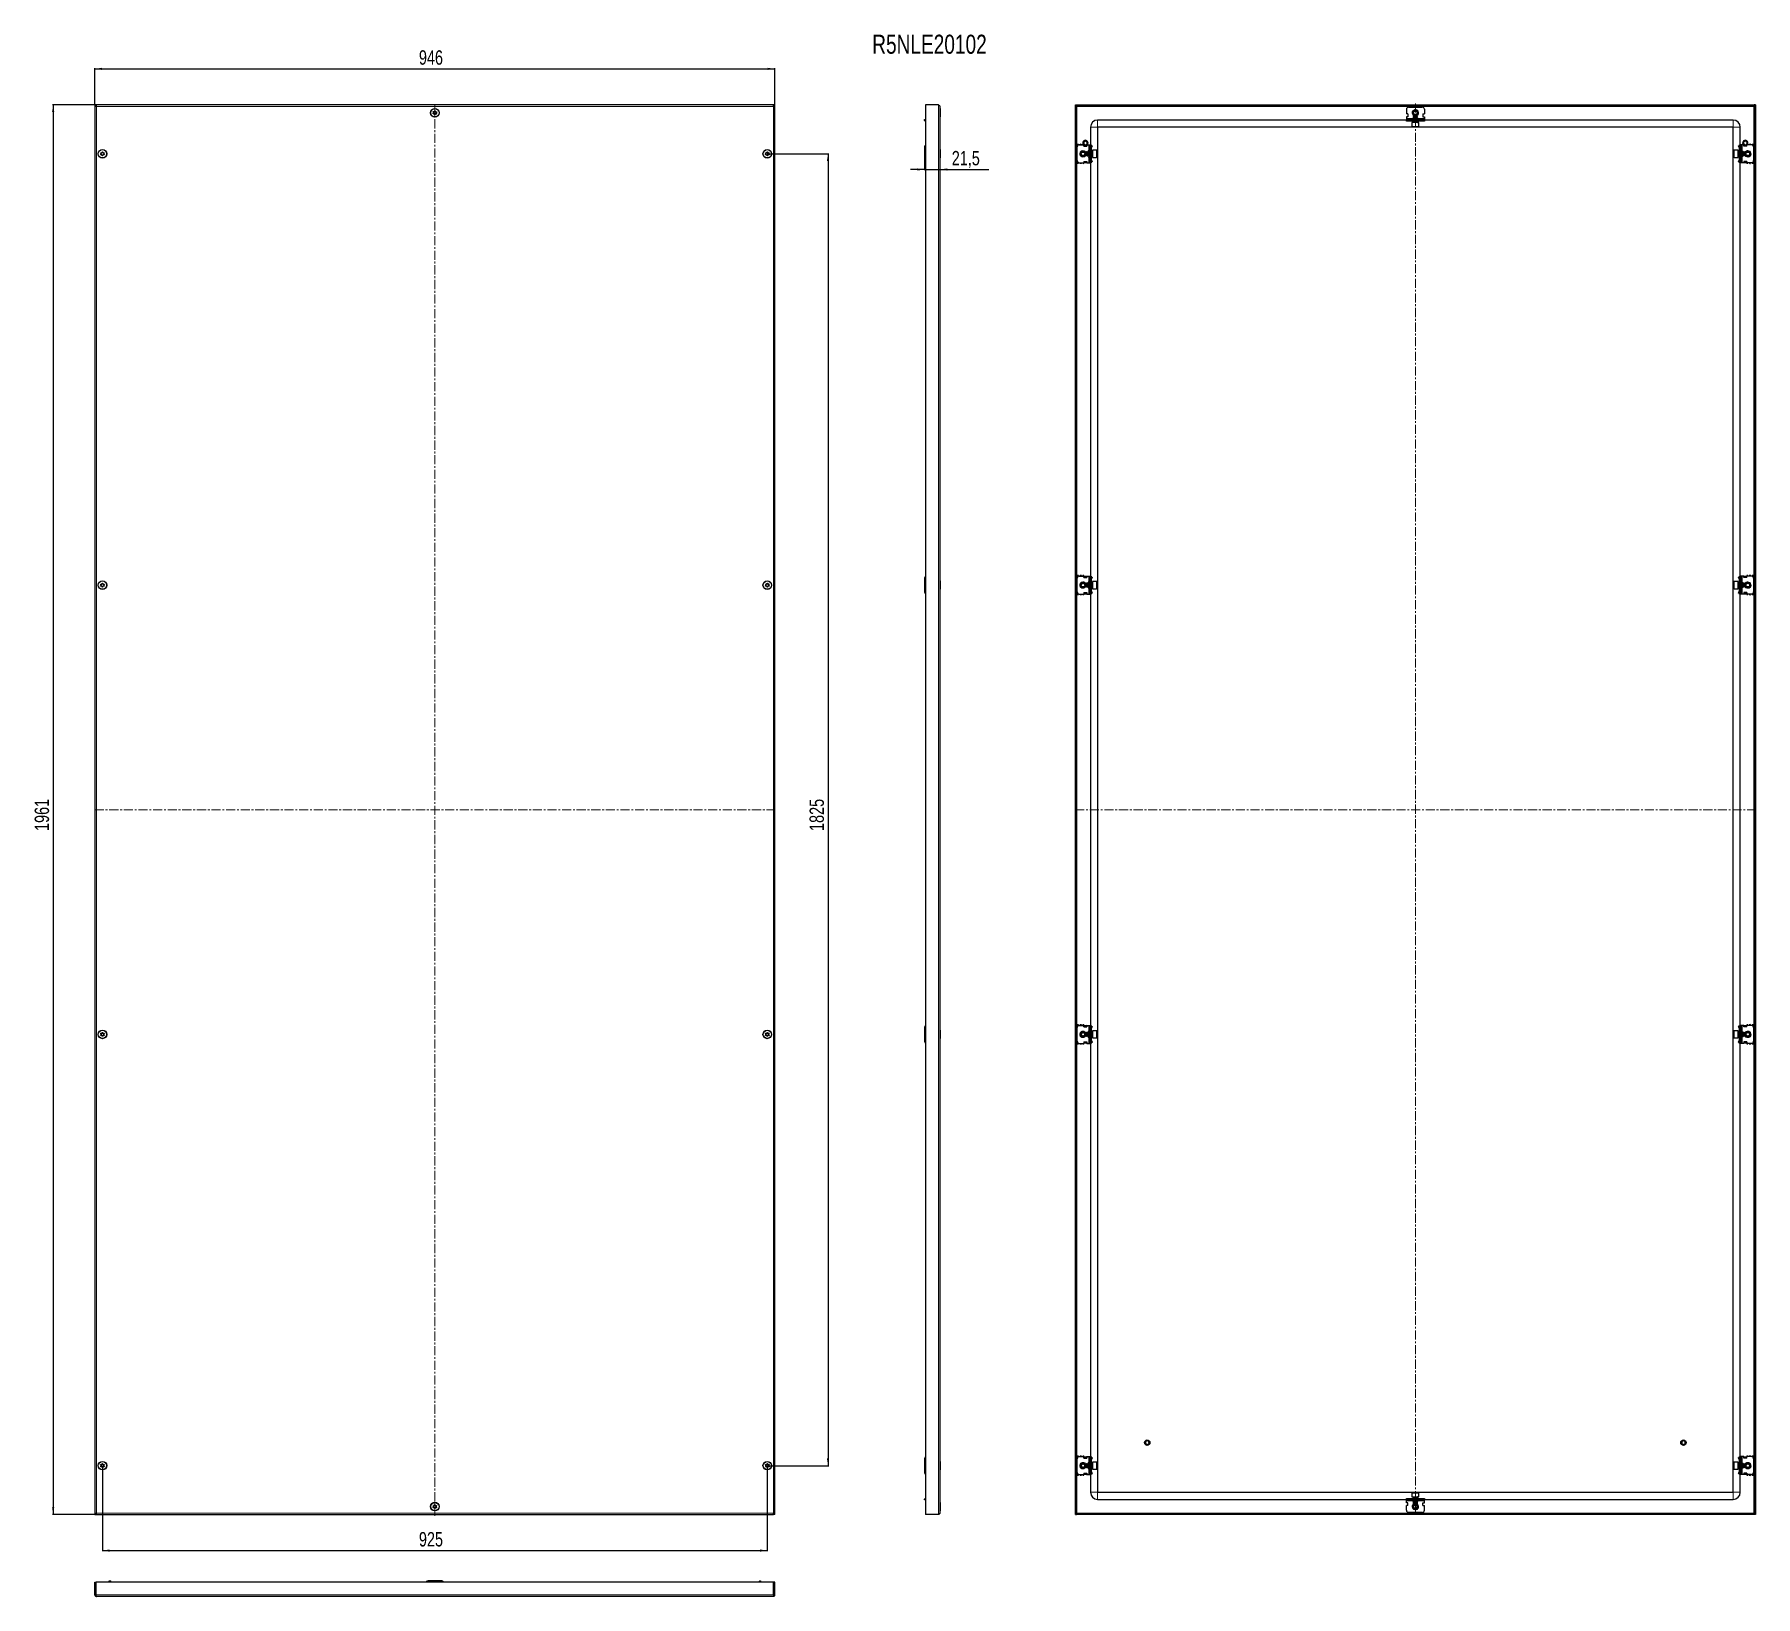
# Model space of a CAD drawing. Header units: millimetres. Extents: x -470 to 1925, y -869 to 1304.
import ezdxf

# ---------------------------------------------------------------- set-up
doc = ezdxf.new("R2010")
doc.units = ezdxf.units.MM
doc.linetypes.add('CENTERX2', pattern=[20.32, 12.7, -2.54, 2.54, -2.54])
doc.layers.add('FORMAT', color=7, linetype='Continuous')
doc.styles.add('SLDTEXTSTYLE0', font='TXT', dxfattribs={"width": 0.75})
doc.dimstyles.new('SLDDIMSTYLE0', dxfattribs={"dimtxt": 20, "dimasz": 10, "dimexe": 0, "dimexo": 0.0625, "dimgap": 5, "dimtad": 2, "dimdec": 1, "dimrnd": 1e-09, "dimzin": 12, "dimdsep": 46, "dimtxsty": 'SLDTEXTSTYLE0', "dimsah": 1, "dimcen": 0.09, "dimadec": 0, "dimazin": 3, "dimtfac": 1, "dimtofl": 0, "dimtmove": 0, "dimatfit": 3, "dimfxl": 0, "dimfrac": 2, "dimtolj": 1, "dimtzin": 12, "dimarcsym": 0})
doc.dimstyles.new('SLDDIMSTYLE1', dxfattribs={"dimtxt": 20, "dimasz": 10, "dimexe": 0, "dimexo": 0.0625, "dimgap": 5, "dimtad": 2, "dimdec": 1, "dimrnd": 1e-09, "dimzin": 12, "dimdsep": 46, "dimtxsty": 'SLDTEXTSTYLE0', "dimsah": 1, "dimcen": 0.09, "dimadec": 0, "dimazin": 3, "dimtfac": 1, "dimtmove": 0, "dimatfit": 0, "dimfxl": 0, "dimfrac": 2, "dimtolj": 1, "dimtzin": 12, "dimarcsym": 0})

msp = doc.modelspace()

# ---------------------------------------------------------------- texts
at = {"layer": 'FORMAT', "insert": (695.63, 1303.5), "char_height": 26.458, "attachment_point": 1, "style": 'SLDTEXTSTYLE0'}
msp.add_mtext('R5NLE20102', dxfattribs=at)

# ---------------------------------------------------------------- blocks, each defined once
blk = doc.blocks.new('_D')
at = {"layer": 'FORMAT'}
for p, q in [((-385.8, 1205.8), (-385.8, 1257)), ((-385.8, 1256), (560.2, 1256)), ((560.2, 1205.8), (560.2, 1257))]:
    blk.add_line(p, q, dxfattribs=at)
for points in [[(-385.8, 1256), (-375.8, 1254.5), (-375.8, 1257.5)], [(560.2, 1256), (550.2, 1257.5), (550.2, 1254.5)]]:
    blk.add_solid(points, dxfattribs=at)
at = {"layer": 'FORMAT', "insert": (65, 1281.8), "char_height": 20, "attachment_point": 1, "style": 'SLDTEXTSTYLE0'}
blk.add_mtext('946', dxfattribs=at)
blk = doc.blocks.new('_D_1')
at = {"layer": 'FORMAT'}
for p, q in [((-384.1, 1205.8), (-444.8, 1205.8)), ((-443.8, 1205.8), (-443.8, -755.2)), ((-384.1, -755.2), (-444.8, -755.2))]:
    blk.add_line(p, q, dxfattribs=at)
for points in [[(-443.8, 1205.8), (-445.4, 1195.8), (-442.3, 1195.8)], [(-443.8, -755.2), (-442.3, -745.2), (-445.4, -745.2)]]:
    blk.add_solid(points, dxfattribs=at)
at = {"layer": 'FORMAT', "insert": (-469.6, 195.8), "char_height": 20, "attachment_point": 1, "rotation": 90, "style": 'SLDTEXTSTYLE0'}
blk.add_mtext('1961', dxfattribs=at)
blk = doc.blocks.new('_D_2')
at = {"layer": 'FORMAT'}
for p, q in [((549.7, 1137.8), (635.2, 1137.8)), ((634.2, 1137.8), (634.2, -687.2)), ((549.7, -687.2), (635.2, -687.2))]:
    blk.add_line(p, q, dxfattribs=at)
for points in [[(634.2, 1137.8), (632.6, 1127.8), (635.7, 1127.8)], [(634.2, -687.2), (635.7, -677.2), (632.6, -677.2)]]:
    blk.add_solid(points, dxfattribs=at)
at = {"layer": 'FORMAT', "insert": (608.4, 195.8), "char_height": 20, "attachment_point": 1, "rotation": 90, "style": 'SLDTEXTSTYLE0'}
blk.add_mtext('1825', dxfattribs=at)
blk = doc.blocks.new('_D_3')
at = {"layer": 'FORMAT'}
for p, q in [((-375.3, -687.2), (-375.3, -806.3)), ((549.7, -687.2), (549.7, -806.3)), ((-375.3, -805.3), (549.7, -805.3))]:
    blk.add_line(p, q, dxfattribs=at)
for points in [[(-375.3, -805.3), (-365.3, -806.9), (-365.3, -803.8)], [(549.7, -805.3), (539.7, -803.8), (539.7, -806.9)]]:
    blk.add_solid(points, dxfattribs=at)
at = {"layer": 'FORMAT', "insert": (65, -779.6), "char_height": 20, "attachment_point": 1, "style": 'SLDTEXTSTYLE0'}
blk.add_mtext('925', dxfattribs=at)
blk = doc.blocks.new('_D_4')
at = {"layer": 'FORMAT'}
for p, q in [((768.4, 1128.3), (768.4, 1115)), ((768.4, 1116), (749.1, 1116)), ((768.4, 1116), (789.9, 1116)), ((789.9, 1116), (858, 1116))]:
    blk.add_line(p, q, dxfattribs=at)
for points in [[(768.4, 1116), (758.4, 1117.5), (758.4, 1114.5)], [(789.9, 1116), (799.9, 1114.5), (799.9, 1117.5)]]:
    blk.add_solid(points, dxfattribs=at)
at = {"layer": 'FORMAT', "insert": (806.3, 1141.8), "char_height": 20, "attachment_point": 1, "style": 'SLDTEXTSTYLE0'}
blk.add_mtext('21,5', dxfattribs=at)

# ---------------------------------------------------------------- dimensions: what is measured, and where the dimension line sits
at = {"layer": 'FORMAT'}
for base, p1, p2, dimstyle, picture, middle in [((560.17, 1256), (-385.83, 1205.83), (560.17, 1205.83), 'SLDDIMSTYLE0', '_D', (87.17, 1256)), ((789.88, 1116), (768.38, 1128.33), (789.88, 1203.73), 'SLDDIMSTYLE1', '_D_4', (832.13, 1116)), ((549.67, -805.34), (-375.33, -687.17), (549.67, -687.17), 'SLDDIMSTYLE0', '_D_3', (87.17, -805.34))]:
    dim = msp.add_linear_dim(base=base, p1=p1, p2=p2, dimstyle=dimstyle, dxfattribs=at)
    dim.commit()
    dim.dimension.update_dxf_attribs({"geometry": picture, "text_midpoint": middle, "dimtype": 160})
for base, p1, p2, picture, middle in [((-443.84, -755.17), (-384.13, 1205.83), (-384.13, -755.17), '_D_1', (-443.84, 225.33)), ((634.17, -687.17), (549.67, 1137.83), (549.67, -687.17), '_D_2', (634.17, 225.33))]:
    dim = msp.add_linear_dim(base=base, p1=p1, p2=p2, angle=90, dimstyle='SLDDIMSTYLE0', dxfattribs=at)
    dim.commit()
    dim.dimension.update_dxf_attribs({"geometry": picture, "text_midpoint": middle, "dimtype": 160})

# ---------------------------------------------------------------- linework, layer by layer
at = {"color": 7, "linetype": 'Continuous', "lineweight": 25}
for p, q in [((-385.83, 1205.83), (-385.83, -755.17)), ((-385.83, 1205.83), (-384.33, 1205.83)), ((558.47, 1205.83), (-384.13, 1205.83)), ((-384.13, 1204.71), (-384.13, 1205.83)), ((558.47, 1205.83), (558.47, 1204.71)), ((560.17, 1205.83), (558.67, 1205.83)), ((560.17, -755.17), (560.17, 1205.83)), ((769.88, 1205.83), (769.88, -755.17)), ((787.78, 1205.83), (769.88, 1205.83)), ((789.88, 1203.73), (789.88, -753.07)), ((790.12, 1200.62), (789.88, 1200.62)), ((790.12, 1200.62), (790.12, 1189.05)), ((978.24, -755.17), (978.24, 1205.83)), ((978.24, 1205.83), (979.74, 1205.83)), ((979.74, -755.17), (979.74, 1205.83)), ((979.94, 1204.33), (979.94, 1205.83)), ((979.94, 1205.83), (1922.54, 1205.83)), ((979.94, 1204.33), (1922.54, 1204.33)), ((1438.74, 1199.83), (1438.74, 1193.33)), ((1441.74, 1202.83), (1460.74, 1202.83)), ((1463.74, 1199.83), (1463.74, 1193.33)), ((1922.38, 1204.33), (1922.14, 1203.73)), ((1922.54, 1204.33), (1922.54, 1205.83)), ((1922.74, 1205.83), (1922.74, -755.17)), ((1924.24, 1205.83), (1922.74, 1205.83)), ((1924.24, 1205.83), (1924.24, -755.17)), ((768.38, 1185.33), (769.88, 1185.33)), ((768.38, 1184.33), (768.38, 1185.33)), ((768.38, 1184.33), (769.38, 1183.33)), ((769.88, 1183.33), (769.38, 1183.33)), ((789.88, 1189.05), (790.12, 1189.05)), ((999.24, 1174.83), (999.24, 1150.33)), ((1438.74, 1184.83), (1009.24, 1184.83)), ((1009.24, 1174.83), (1009.24, -724.17)), ((1893.24, 1174.83), (1009.24, 1174.83)), ((1440.74, 1193.33), (1438.74, 1193.33)), ((1438.74, 1189.33), (1438.74, 1186.83)), ((1440.74, 1189.33), (1438.74, 1189.33)), ((1438.74, 1186.83), (1438.74, 1185.33)), ((1438.74, 1183.33), (1438.74, 1185.33)), ((1438.74, 1185.33), (1441.74, 1185.33)), ((1439.5, 1183.33), (1438.74, 1183.33)), ((1462.97, 1183.33), (1439.5, 1183.33)), ((1440.74, 1193.33), (1440.74, 1189.33)), ((1441.74, 1185.33), (1460.74, 1185.33)), ((1441.74, 1184.33), (1460.74, 1184.33)), ((1446.24, 1181.33), (1446.24, 1175.93)), ((1456.24, 1181.33), (1446.24, 1181.33)), ((1455.64, 1175.33), (1446.84, 1175.33)), ((1447.24, 1187.33), (1447.24, 1185.83)), ((1447.24, 1187.33), (1455.24, 1187.33)), ((1448.79, 1191.33), (1448.24, 1190.78)), ((1448.24, 1190.78), (1448.24, 1190.72)), ((1454.24, 1190.78), (1448.24, 1190.78)), ((1448.24, 1190.72), (1448.79, 1190.33)), ((1448.71, 1190.72), (1448.24, 1190.72)), ((1448.79, 1190.33), (1448.24, 1189.94)), ((1448.24, 1189.94), (1448.24, 1189.72)), ((1448.71, 1189.94), (1448.24, 1189.94)), ((1448.24, 1189.72), (1448.79, 1189.33)), ((1448.71, 1189.72), (1448.24, 1189.72)), ((1448.79, 1189.33), (1448.24, 1188.94)), ((1448.24, 1188.94), (1448.24, 1188.72)), ((1448.71, 1188.94), (1448.24, 1188.94)), ((1448.24, 1188.72), (1448.79, 1188.33)), ((1448.71, 1188.72), (1448.24, 1188.72)), ((1448.79, 1188.33), (1448.24, 1187.94)), ((1448.24, 1187.94), (1448.24, 1187.72)), ((1448.71, 1187.94), (1448.24, 1187.94)), ((1448.24, 1187.72), (1448.79, 1187.33)), ((1448.71, 1187.72), (1448.24, 1187.72)), ((1448.79, 1183.33), (1448.24, 1182.94)), ((1448.24, 1182.94), (1448.24, 1182.72)), ((1448.71, 1182.94), (1448.24, 1182.94)), ((1448.24, 1182.72), (1448.79, 1182.33)), ((1448.71, 1182.72), (1448.24, 1182.72)), ((1448.79, 1182.33), (1448.24, 1181.94)), ((1448.24, 1181.94), (1448.24, 1181.58)), ((1448.71, 1181.94), (1448.24, 1181.94)), ((1454.24, 1190.72), (1448.71, 1190.72)), ((1454.24, 1189.94), (1448.71, 1189.94)), ((1454.24, 1189.72), (1448.71, 1189.72)), ((1454.24, 1188.94), (1448.71, 1188.94)), ((1454.24, 1188.72), (1448.71, 1188.72)), ((1454.24, 1187.94), (1448.71, 1187.94)), ((1454.24, 1187.72), (1448.71, 1187.72)), ((1454.24, 1182.94), (1448.71, 1182.94)), ((1454.24, 1182.72), (1448.71, 1182.72)), ((1454.24, 1181.94), (1448.71, 1181.94)), ((1453.68, 1191.33), (1448.79, 1191.33)), ((1449.18, 1190.33), (1448.79, 1190.33)), ((1449.18, 1189.33), (1448.79, 1189.33)), ((1449.18, 1188.33), (1448.79, 1188.33)), ((1449.18, 1182.33), (1448.79, 1182.33)), ((1453.68, 1190.33), (1449.18, 1190.33)), ((1453.68, 1189.33), (1449.18, 1189.33)), ((1453.68, 1188.33), (1449.18, 1188.33)), ((1453.68, 1182.33), (1449.18, 1182.33)), ((1454.24, 1190.78), (1453.68, 1191.33)), ((1453.68, 1190.33), (1454.24, 1190.72)), ((1454.24, 1189.94), (1453.68, 1190.33)), ((1453.68, 1189.33), (1454.24, 1189.72)), ((1454.24, 1188.94), (1453.68, 1189.33)), ((1453.68, 1188.33), (1454.24, 1188.72)), ((1454.24, 1187.94), (1453.68, 1188.33)), ((1453.68, 1187.33), (1454.24, 1187.72)), ((1454.24, 1182.94), (1453.68, 1183.33)), ((1453.68, 1182.33), (1454.24, 1182.72)), ((1454.24, 1181.94), (1453.68, 1182.33)), ((1454.24, 1190.72), (1454.24, 1190.78)), ((1454.24, 1189.72), (1454.24, 1189.94)), ((1454.24, 1188.72), (1454.24, 1188.94)), ((1454.24, 1187.72), (1454.24, 1187.94)), ((1454.24, 1182.72), (1454.24, 1182.94)), ((1454.24, 1181.58), (1454.24, 1181.94)), ((1455.24, 1185.83), (1455.24, 1187.33)), ((1456.24, 1175.93), (1456.24, 1181.33)), ((1460.74, 1185.33), (1463.74, 1185.33)), ((1461.74, 1193.33), (1463.74, 1193.33)), ((1461.74, 1193.33), (1461.74, 1189.33)), ((1461.74, 1189.33), (1463.74, 1189.33)), ((1463.74, 1183.33), (1462.97, 1183.33)), ((1463.74, 1189.33), (1463.74, 1186.83)), ((1463.74, 1186.83), (1463.74, 1185.33)), ((1463.74, 1185.33), (1463.74, 1183.33)), ((1893.24, 1184.83), (1463.74, 1184.83)), ((1893.24, -724.17), (1893.24, 1174.83)), ((1903.24, 1150.33), (1903.24, 1174.83)), ((981.74, 1150.58), (981.74, 1149.57)), ((983.74, 1150.33), (990.24, 1150.33)), ((989.24, 1152.92), (989.27, 1153.18)), ((989.24, 1152.72), (989.26, 1152.96)), ((989.24, 1152.92), (989.24, 1152.87)), ((989.24, 1152.72), (989.24, 1152.67)), ((989.25, 1153.13), (989.25, 1153.08)), ((989.25, 1152.52), (989.26, 1152.47)), ((989.28, 1153.34), (989.27, 1153.29)), ((989.28, 1152.33), (989.29, 1152.28)), ((989.32, 1153.53), (989.31, 1153.49)), ((989.32, 1153.53), (989.4, 1153.77)), ((989.32, 1152.15), (989.33, 1152.1)), ((989.37, 1153.72), (989.36, 1153.68)), ((989.37, 1151.97), (989.38, 1151.92)), ((989.42, 1151.79), (989.43, 1151.78)), ((990.01, 1150.82), (990.04, 1150.79)), ((990.15, 1150.68), (990.18, 1150.65)), ((990.16, 1155), (990.32, 1155.13)), ((990.24, 1148.33), (990.24, 1150.33)), ((990.49, 1149.51), (990.24, 1149.66)), ((990.46, 1150.42), (990.25, 1150.6)), ((990.3, 1150.54), (990.33, 1150.51)), ((990.44, 1148.33), (990.44, 1149.54)), ((990.46, 1150.42), (990.5, 1150.39)), ((990.49, 1149.95), (990.83, 1150.19)), ((990.99, 1149.95), (990.49, 1149.6)), ((990.49, 1149.6), (990.49, 1149.95)), ((990.49, 1148.68), (990.49, 1149.6)), ((990.62, 1155.35), (990.82, 1155.47)), ((990.63, 1150.3), (990.67, 1150.27)), ((990.79, 1155.46), (990.75, 1155.43)), ((990.79, 1155.39), (990.75, 1155.43)), ((990.79, 1155.46), (991.02, 1155.54)), ((990.81, 1150.19), (990.85, 1150.17)), ((990.97, 1155.55), (990.93, 1155.53)), ((990.99, 1149.95), (991.39, 1149.95)), ((991.17, 1155.63), (991.12, 1155.61)), ((991.34, 1149.97), (991.14, 1150.07)), ((991.16, 1150.03), (991.21, 1150.01)), ((991.17, 1155.63), (991.39, 1155.7)), ((991.36, 1155.7), (991.31, 1155.68)), ((991.34, 1149.97), (991.38, 1149.95)), ((991.55, 1155.75), (991.5, 1155.74)), ((991.52, 1149.92), (991.56, 1149.91)), ((992.44, 1155.82), (991.69, 1155.75)), ((992.69, 1149.87), (992.51, 1149.84)), ((992.84, 1149.89), (992.88, 1149.9)), ((993.22, 1149.99), (992.93, 1149.93)), ((993.05, 1155.72), (993, 1155.73)), ((993.08, 1149.95), (993.49, 1149.95)), ((993.99, 1149.6), (993.49, 1149.95)), ((993.58, 1150.24), (993.99, 1149.95)), ((993.78, 1150.25), (993.59, 1150.17)), ((993.93, 1155.31), (993.89, 1155.33)), ((993.99, 1149.95), (993.99, 1149.6)), ((994.24, 1149.66), (993.99, 1149.51)), ((993.99, 1149.6), (993.99, 1148.68)), ((994.1, 1155.18), (994.06, 1155.21)), ((994.26, 1155.05), (994.22, 1155.08)), ((994.24, 1148.33), (994.24, 1150.33)), ((994.24, 1150.33), (996.74, 1150.33)), ((994.51, 1150.86), (994.34, 1150.74)), ((994.48, 1150.9), (994.36, 1150.71)), ((994.4, 1154.91), (994.37, 1154.94)), ((994.4, 1154.91), (994.52, 1154.78)), ((994.51, 1154.79), (994.5, 1154.81)), ((994.53, 1153.7), (994.7, 1153.29)), ((995.01, 1151.71), (994.91, 1151.53)), ((995.02, 1151.71), (994.92, 1151.53)), ((995.07, 1151.85), (995.09, 1151.89)), ((995.13, 1152.03), (995.14, 1152.08)), ((995.23, 1152.63), (995.17, 1152.32)), ((995.18, 1152.22), (995.19, 1152.27)), ((995.21, 1152.43), (995.22, 1152.48)), ((995.23, 1152.63), (995.24, 1152.68)), ((995.24, 1152.83), (995.24, 1152.83)), ((996.74, 1150.33), (998.24, 1150.33)), ((998.24, 1150.33), (1000.24, 1150.33)), ((998.24, 1147.33), (998.24, 1150.33)), ((1000.24, 1150.33), (1000.24, 1149.57)), ((1000.24, 1149.57), (1000.24, 1126.09)), ((1902.24, 1150.33), (1904.24, 1150.33)), ((1902.24, 1149.57), (1902.24, 1150.33)), ((1902.24, 1126.09), (1902.24, 1149.57)), ((1904.24, 1150.33), (1904.24, 1147.33)), ((1905.74, 1150.33), (1904.24, 1150.33)), ((1908.24, 1150.33), (1905.74, 1150.33)), ((1907.24, 1152.92), (1907.27, 1153.18)), ((1907.24, 1152.72), (1907.26, 1152.96)), ((1907.24, 1152.92), (1907.24, 1152.87)), ((1907.24, 1152.72), (1907.24, 1152.67)), ((1907.25, 1153.13), (1907.25, 1153.08)), ((1907.25, 1152.52), (1907.26, 1152.47)), ((1907.28, 1153.34), (1907.27, 1153.29)), ((1907.28, 1152.33), (1907.29, 1152.28)), ((1907.32, 1153.53), (1907.31, 1153.49)), ((1907.32, 1153.53), (1907.4, 1153.77)), ((1907.32, 1152.15), (1907.33, 1152.1)), ((1907.37, 1153.72), (1907.36, 1153.68)), ((1907.37, 1151.97), (1907.38, 1151.92)), ((1907.42, 1151.79), (1907.43, 1151.78)), ((1908.03, 1154.86), (1908, 1154.83)), ((1908.01, 1150.82), (1908.04, 1150.79)), ((1908.15, 1150.68), (1908.18, 1150.65)), ((1908.16, 1155), (1908.32, 1155.13)), ((1908.24, 1148.33), (1908.24, 1150.33)), ((1908.49, 1149.51), (1908.24, 1149.66)), ((1908.3, 1155.12), (1908.27, 1155.09)), ((1908.3, 1150.54), (1908.33, 1150.51)), ((1908.46, 1150.42), (1908.5, 1150.39)), ((1908.49, 1149.95), (1908.83, 1150.19)), ((1908.99, 1149.95), (1908.49, 1149.6)), ((1908.49, 1149.6), (1908.49, 1149.95)), ((1908.49, 1148.68), (1908.49, 1149.6)), ((1908.62, 1155.35), (1908.82, 1155.47)), ((1908.63, 1150.3), (1908.67, 1150.27)), ((1908.79, 1155.46), (1908.75, 1155.43)), ((1908.79, 1155.39), (1908.75, 1155.43)), ((1908.79, 1155.46), (1909.02, 1155.54)), ((1908.81, 1150.19), (1908.81, 1150.3)), ((1908.81, 1150.19), (1908.85, 1150.17)), ((1908.97, 1155.55), (1908.93, 1155.53)), ((1908.99, 1149.95), (1909.39, 1149.95)), ((1909.17, 1155.63), (1909.12, 1155.61)), ((1909.16, 1150.03), (1909.21, 1150.01)), ((1909.36, 1155.7), (1909.31, 1155.68)), ((1909.34, 1149.97), (1909.38, 1149.95)), ((1909.55, 1155.75), (1909.5, 1155.74)), ((1909.52, 1149.92), (1909.56, 1149.91)), ((1910.44, 1155.82), (1909.69, 1155.75)), ((1910.69, 1149.87), (1910.51, 1149.84)), ((1910.84, 1149.89), (1910.88, 1149.9)), ((1911.08, 1149.95), (1911.49, 1149.95)), ((1911.99, 1149.6), (1911.49, 1149.95)), ((1911.58, 1150.24), (1911.99, 1149.95)), ((1911.93, 1155.31), (1911.89, 1155.33)), ((1911.99, 1149.95), (1911.99, 1149.6)), ((1911.99, 1149.6), (1911.99, 1148.68)), ((1912.24, 1149.66), (1912.04, 1149.54)), ((1912.04, 1149.54), (1912.04, 1148.33)), ((1912.1, 1155.18), (1912.06, 1155.21)), ((1912.26, 1155.05), (1912.22, 1155.08)), ((1912.24, 1148.33), (1912.24, 1150.33)), ((1918.74, 1150.33), (1912.24, 1150.33)), ((1912.51, 1150.86), (1912.34, 1150.74)), ((1912.4, 1154.91), (1912.37, 1154.94)), ((1912.4, 1154.91), (1912.52, 1154.78)), ((1912.51, 1154.79), (1912.5, 1154.81)), ((1912.53, 1153.7), (1912.7, 1153.29)), ((1913.01, 1151.71), (1912.91, 1151.53)), ((1913.02, 1151.71), (1912.92, 1151.53)), ((1913.07, 1151.85), (1913.09, 1151.89)), ((1913.13, 1152.03), (1913.14, 1152.08)), ((1913.23, 1152.63), (1913.17, 1152.32)), ((1913.18, 1152.22), (1913.19, 1152.27)), ((1913.21, 1152.43), (1913.22, 1152.48)), ((1913.23, 1152.63), (1913.24, 1152.68)), ((1913.24, 1152.83), (1913.24, 1152.83)), ((1920.74, 1149.57), (1920.74, 1150.58)), ((768.38, 1147.33), (768.38, 1128.33)), ((790.13, 1143.62), (789.88, 1143.62)), ((789.88, 1132.05), (790.13, 1132.05)), ((790.13, 1143.62), (790.13, 1142.9)), ((790.13, 1142.9), (790.13, 1132.05)), ((980.74, 1128.33), (980.74, 1147.33)), ((981.74, 1126.09), (981.74, 1125.08)), ((990.24, 1148.33), (994.24, 1148.33)), ((990.24, 1127.33), (990.24, 1125.33)), ((990.24, 1127.33), (994.24, 1127.33)), ((990.24, 1125.45), (990.44, 1125.45)), ((990.44, 1125.45), (990.44, 1127.33)), ((990.49, 1148.33), (990.49, 1148.68)), ((990.49, 1126.98), (990.49, 1127.33)), ((990.49, 1126.06), (990.49, 1126.98)), ((990.49, 1125.71), (990.49, 1126.06)), ((990.49, 1126.06), (990.99, 1125.71)), ((990.99, 1125.36), (990.49, 1125.71)), ((990.99, 1125.71), (990.99, 1125.36)), ((993.49, 1125.71), (990.99, 1125.71)), ((992.79, 1140.83), (992.24, 1140.28)), ((992.24, 1140.28), (992.24, 1136.51)), ((992.24, 1136.51), (992.24, 1135.38)), ((992.24, 1135.38), (992.79, 1134.83)), ((992.85, 1140.83), (992.79, 1140.83)), ((992.79, 1140.83), (992.79, 1136.21)), ((992.79, 1136.21), (992.79, 1134.83)), ((992.79, 1134.83), (992.85, 1134.83)), ((993.24, 1140.28), (992.85, 1140.83)), ((992.85, 1140.83), (992.85, 1140.36)), ((992.85, 1140.36), (992.85, 1134.83)), ((992.85, 1134.83), (993.24, 1135.38)), ((993.63, 1140.83), (993.24, 1140.28)), ((993.24, 1140.28), (993.24, 1139.89)), ((993.24, 1139.89), (993.24, 1135.38)), ((993.24, 1135.38), (993.63, 1134.83)), ((993.49, 1125.71), (993.99, 1126.06)), ((993.49, 1125.36), (993.49, 1125.71)), ((993.99, 1125.71), (993.49, 1125.36)), ((993.85, 1140.83), (993.63, 1140.83)), ((993.63, 1140.83), (993.63, 1140.36)), ((993.63, 1140.36), (993.63, 1134.83)), ((993.63, 1134.83), (993.85, 1134.83)), ((994.24, 1140.28), (993.85, 1140.83)), ((993.85, 1140.83), (993.85, 1140.36)), ((993.85, 1140.36), (993.85, 1134.83)), ((993.85, 1134.83), (994.24, 1135.38)), ((993.99, 1148.68), (993.99, 1148.33)), ((993.99, 1127.33), (993.99, 1126.98)), ((993.99, 1126.98), (993.99, 1126.06)), ((993.99, 1126.06), (993.99, 1125.71)), ((994.63, 1140.83), (994.24, 1140.28)), ((994.24, 1140.28), (994.24, 1139.89)), ((994.24, 1139.89), (994.24, 1135.38)), ((994.24, 1135.38), (994.63, 1134.83)), ((994.24, 1127.33), (994.24, 1125.33)), ((994.85, 1140.83), (994.63, 1140.83)), ((994.63, 1140.83), (994.63, 1140.36)), ((994.63, 1140.36), (994.63, 1134.83)), ((994.63, 1134.83), (994.85, 1134.83)), ((995.24, 1140.28), (994.85, 1140.83)), ((994.85, 1140.83), (994.85, 1140.36)), ((994.85, 1140.36), (994.85, 1134.83)), ((994.85, 1134.83), (995.24, 1135.38)), ((995.63, 1140.83), (995.24, 1140.28)), ((995.24, 1140.28), (995.24, 1139.89)), ((995.24, 1139.89), (995.24, 1135.38)), ((995.24, 1135.38), (995.63, 1134.83)), ((995.85, 1140.83), (995.63, 1140.83)), ((995.63, 1140.83), (995.63, 1140.36)), ((995.63, 1140.36), (995.63, 1134.83)), ((995.63, 1134.83), (995.85, 1134.83)), ((996.24, 1140.28), (995.85, 1140.83)), ((995.85, 1140.83), (995.85, 1140.36)), ((995.85, 1140.36), (995.85, 1134.83)), ((995.85, 1134.83), (996.24, 1135.38)), ((997.74, 1141.83), (996.24, 1141.83)), ((996.24, 1133.83), (996.24, 1141.83)), ((996.24, 1133.83), (997.74, 1133.83)), ((998.24, 1128.33), (998.24, 1147.33)), ((998.24, 1125.33), (998.24, 1128.33)), ((999.24, 1128.33), (999.24, 1147.33)), ((1000.24, 1149.24), (1000.45, 1149.04)), ((1000.74, 1146.58), (1000.24, 1146.58)), ((1000.24, 1143.08), (1000.24, 1146.58)), ((1000.74, 1143.08), (1000.24, 1143.08)), ((1000.63, 1140.83), (1000.24, 1140.28)), ((1000.24, 1135.38), (1000.63, 1134.83)), ((1000.24, 1129.08), (1000.24, 1132.58)), ((1000.24, 1132.58), (1000.74, 1132.58)), ((1000.74, 1129.08), (1000.24, 1129.08)), ((1000.45, 1126.62), (1000.24, 1126.42)), ((1000.24, 1126.09), (1000.24, 1125.33)), ((1000.85, 1140.83), (1000.63, 1140.83)), ((1000.63, 1140.83), (1000.63, 1140.36)), ((1000.63, 1140.36), (1000.63, 1134.83)), ((1000.63, 1134.83), (1000.85, 1134.83)), ((1000.74, 1148.33), (1000.74, 1147.87)), ((1000.74, 1143.08), (1000.74, 1146.58)), ((1000.74, 1140.83), (1000.74, 1143.08)), ((1000.74, 1132.58), (1000.74, 1134.83)), ((1000.74, 1129.08), (1000.74, 1132.58)), ((1000.74, 1127.33), (1000.74, 1127.72)), ((1000.82, 1147.99), (1001.8, 1148.97)), ((1001.18, 1147.64), (1000.82, 1147.99)), ((1001.18, 1128.02), (1000.82, 1127.67)), ((1000.82, 1127.67), (1001.8, 1126.69)), ((1001.24, 1140.28), (1000.85, 1140.83)), ((1000.85, 1140.83), (1000.85, 1140.36)), ((1000.85, 1140.36), (1000.85, 1134.83)), ((1000.85, 1134.83), (1001.24, 1135.38)), ((1001.18, 1147.64), (1002.15, 1148.62)), ((1001.18, 1128.02), (1002.15, 1127.04)), ((1001.63, 1140.83), (1001.24, 1140.28)), ((1001.24, 1140.28), (1001.24, 1139.89)), ((1001.24, 1139.89), (1001.24, 1135.38)), ((1001.24, 1135.38), (1001.63, 1134.83)), ((1001.99, 1140.83), (1001.63, 1140.83)), ((1001.63, 1140.83), (1001.63, 1140.36)), ((1001.63, 1140.36), (1001.63, 1134.83)), ((1001.63, 1134.83), (1001.99, 1134.83)), ((1001.8, 1148.97), (1002.15, 1148.62)), ((1001.8, 1126.69), (1002.15, 1127.04)), ((1007.64, 1142.83), (1002.24, 1142.83)), ((1002.24, 1142.83), (1002.24, 1135.14)), ((1002.24, 1135.14), (1002.24, 1132.83)), ((1002.24, 1132.83), (1007.64, 1132.83)), ((1008.24, 1142.23), (1008.24, 1135.46)), ((1008.24, 1135.46), (1008.24, 1133.43)), ((1894.24, 1133.43), (1894.24, 1142.23)), ((1900.24, 1142.83), (1894.84, 1142.83)), ((1894.84, 1132.83), (1900.24, 1132.83)), ((1900.24, 1132.83), (1900.24, 1142.83)), ((1900.68, 1148.97), (1900.32, 1148.62)), ((1901.3, 1147.64), (1900.32, 1148.62)), ((1901.3, 1128.02), (1900.32, 1127.04)), ((1900.68, 1126.69), (1900.32, 1127.04)), ((1900.85, 1140.83), (1900.49, 1140.83)), ((1900.49, 1134.83), (1900.85, 1134.83)), ((1901.65, 1147.99), (1900.68, 1148.97)), ((1901.65, 1127.67), (1900.68, 1126.69)), ((1901.24, 1140.28), (1900.85, 1140.83)), ((1900.85, 1140.36), (1900.85, 1140.83)), ((1900.85, 1134.83), (1900.85, 1140.36)), ((1900.85, 1134.83), (1901.24, 1135.38)), ((1901.63, 1140.83), (1901.24, 1140.28)), ((1901.24, 1139.89), (1901.24, 1140.28)), ((1901.24, 1135.38), (1901.24, 1139.89)), ((1901.24, 1135.38), (1901.63, 1134.83)), ((1901.3, 1147.64), (1901.65, 1147.99)), ((1901.3, 1128.02), (1901.65, 1127.67)), ((1901.85, 1140.83), (1901.63, 1140.83)), ((1901.63, 1140.36), (1901.63, 1140.83)), ((1901.63, 1134.83), (1901.63, 1140.36)), ((1901.63, 1134.83), (1901.85, 1134.83)), ((1901.74, 1148.33), (1901.74, 1147.94)), ((1901.74, 1146.58), (1902.24, 1146.58)), ((1901.74, 1146.58), (1901.74, 1143.08)), ((1902.24, 1143.08), (1901.74, 1143.08)), ((1901.74, 1143.08), (1901.74, 1140.83)), ((1901.74, 1134.83), (1901.74, 1132.58)), ((1901.74, 1132.58), (1902.24, 1132.58)), ((1901.74, 1132.58), (1901.74, 1129.08)), ((1901.74, 1129.08), (1902.24, 1129.08)), ((1901.74, 1127.33), (1901.74, 1127.79)), ((1902.24, 1140.28), (1901.85, 1140.83)), ((1901.85, 1140.36), (1901.85, 1140.83)), ((1901.85, 1134.83), (1901.85, 1140.36)), ((1901.85, 1134.83), (1902.24, 1135.38)), ((1902.03, 1149.04), (1902.24, 1149.24)), ((1902.24, 1126.42), (1902.03, 1126.62)), ((1902.24, 1146.58), (1902.24, 1143.08)), ((1902.24, 1132.58), (1902.24, 1129.08)), ((1902.24, 1125.33), (1902.24, 1126.09)), ((1903.24, 1147.33), (1903.24, 1128.33)), ((1904.24, 1147.33), (1904.24, 1128.33)), ((1904.24, 1128.33), (1904.24, 1125.33)), ((1906.24, 1141.83), (1904.74, 1141.83)), ((1904.74, 1133.83), (1906.24, 1133.83)), ((1906.24, 1141.83), (1906.24, 1133.83)), ((1906.63, 1140.83), (1906.24, 1140.28)), ((1906.24, 1135.38), (1906.63, 1134.83)), ((1906.85, 1140.83), (1906.63, 1140.83)), ((1906.63, 1140.36), (1906.63, 1140.83)), ((1906.63, 1134.83), (1906.63, 1140.36)), ((1906.63, 1134.83), (1906.85, 1134.83)), ((1907.24, 1140.28), (1906.85, 1140.83)), ((1906.85, 1140.36), (1906.85, 1140.83)), ((1906.85, 1134.83), (1906.85, 1140.36)), ((1906.85, 1134.83), (1907.24, 1135.38)), ((1907.63, 1140.83), (1907.24, 1140.28)), ((1907.24, 1139.89), (1907.24, 1140.28)), ((1907.24, 1135.38), (1907.24, 1139.89)), ((1907.24, 1135.38), (1907.63, 1134.83)), ((1907.85, 1140.83), (1907.63, 1140.83)), ((1907.63, 1140.36), (1907.63, 1140.83)), ((1907.63, 1134.83), (1907.63, 1140.36)), ((1907.63, 1134.83), (1907.85, 1134.83)), ((1908.24, 1140.28), (1907.85, 1140.83)), ((1907.85, 1140.36), (1907.85, 1140.83)), ((1907.85, 1134.83), (1907.85, 1140.36)), ((1907.85, 1134.83), (1908.24, 1135.38)), ((1912.24, 1148.33), (1908.24, 1148.33)), ((1908.63, 1140.83), (1908.24, 1140.28)), ((1908.24, 1139.89), (1908.24, 1140.28)), ((1908.24, 1135.38), (1908.24, 1139.89)), ((1908.24, 1135.38), (1908.63, 1134.83)), ((1912.24, 1127.33), (1908.24, 1127.33)), ((1908.24, 1127.33), (1908.24, 1125.33)), ((1908.49, 1148.33), (1908.49, 1148.68)), ((1908.49, 1126.98), (1908.49, 1127.33)), ((1908.49, 1126.06), (1908.49, 1126.98)), ((1908.49, 1126.06), (1908.99, 1125.71)), ((1908.49, 1125.71), (1908.49, 1126.06)), ((1908.99, 1125.36), (1908.49, 1125.71)), ((1908.85, 1140.83), (1908.63, 1140.83)), ((1908.63, 1140.36), (1908.63, 1140.83)), ((1908.63, 1134.83), (1908.63, 1140.36)), ((1908.63, 1134.83), (1908.85, 1134.83)), ((1909.24, 1140.28), (1908.85, 1140.83)), ((1908.85, 1140.36), (1908.85, 1140.83)), ((1908.85, 1134.83), (1908.85, 1140.36)), ((1908.85, 1134.83), (1909.24, 1135.38)), ((1911.49, 1125.71), (1908.99, 1125.71)), ((1908.99, 1125.71), (1908.99, 1125.36)), ((1909.63, 1140.83), (1909.24, 1140.28)), ((1909.24, 1139.89), (1909.24, 1140.28)), ((1909.24, 1135.38), (1909.24, 1139.89)), ((1909.24, 1135.38), (1909.63, 1134.83)), ((1909.68, 1140.83), (1909.63, 1140.83)), ((1909.63, 1140.36), (1909.63, 1140.83)), ((1909.63, 1134.83), (1909.63, 1140.36)), ((1909.63, 1134.83), (1909.68, 1134.83)), ((1910.24, 1140.28), (1909.68, 1140.83)), ((1909.68, 1134.83), (1909.68, 1140.83)), ((1909.68, 1134.83), (1910.24, 1135.38)), ((1910.24, 1135.38), (1910.24, 1140.28)), ((1911.49, 1125.71), (1911.99, 1126.06)), ((1911.49, 1125.36), (1911.49, 1125.71)), ((1911.99, 1125.71), (1911.49, 1125.36)), ((1911.99, 1148.68), (1911.99, 1148.33)), ((1911.99, 1127.33), (1911.99, 1126.98)), ((1911.99, 1126.98), (1911.99, 1126.06)), ((1911.99, 1126.06), (1911.99, 1125.71)), ((1912.04, 1127.33), (1912.04, 1125.45)), ((1912.04, 1125.45), (1912.24, 1125.45)), ((1912.24, 1127.33), (1912.24, 1125.33)), ((1920.74, 1125.08), (1920.74, 1126.09)), ((1921.74, 1147.33), (1921.74, 1128.33)), ((983.74, 1125.33), (990.24, 1125.33)), ((989.74, 1125.33), (989.74, 1125.08)), ((993.49, 1125.36), (990.99, 1125.36)), ((994.24, 1125.33), (996.74, 1125.33)), ((996.74, 1125.33), (998.24, 1125.33)), ((1000.24, 1125.33), (998.24, 1125.33)), ((999.24, 1125.33), (999.24, 550.33)), ((1904.24, 1125.33), (1902.24, 1125.33)), ((1903.24, 550.33), (1903.24, 1125.33)), ((1905.74, 1125.33), (1904.24, 1125.33)), ((1908.24, 1125.33), (1905.74, 1125.33)), ((1911.49, 1125.36), (1908.99, 1125.36)), ((1918.74, 1125.33), (1912.24, 1125.33)), ((1912.74, 1125.08), (1912.74, 1125.33)), ((768.38, 547.33), (768.38, 528.33)), ((790.13, 543.62), (789.88, 543.62)), ((789.88, 532.05), (790.13, 532.05)), ((790.13, 543.62), (790.13, 542.9)), ((790.13, 542.9), (790.13, 532.05)), ((980.74, 528.33), (980.74, 547.33)), ((981.74, 550.58), (981.74, 549.57)), ((983.74, 550.33), (990.24, 550.33)), ((989.74, 550.58), (989.74, 550.33)), ((990.24, 548.33), (990.24, 550.33)), ((990.44, 550.21), (990.24, 550.21)), ((990.24, 548.33), (994.24, 548.33)), ((990.24, 527.33), (990.24, 525.33)), ((990.24, 527.33), (994.24, 527.33)), ((990.44, 548.33), (990.44, 550.21)), ((990.44, 525.45), (990.44, 527.33)), ((990.49, 549.95), (990.99, 550.31)), ((990.99, 549.95), (990.49, 549.6)), ((990.49, 549.6), (990.49, 549.95)), ((990.49, 548.68), (990.49, 549.6)), ((990.49, 548.33), (990.49, 548.68)), ((990.49, 526.98), (990.49, 527.33)), ((990.49, 526.06), (990.49, 526.98)), ((990.99, 550.31), (990.99, 549.95)), ((990.99, 550.31), (993.49, 550.31)), ((990.99, 549.95), (993.49, 549.95)), ((992.79, 540.83), (992.24, 540.28)), ((992.24, 540.28), (992.24, 536.51)), ((992.24, 536.51), (992.24, 535.38)), ((992.24, 535.38), (992.79, 534.83)), ((992.85, 540.83), (992.79, 540.83)), ((992.79, 540.83), (992.79, 536.21)), ((992.79, 536.21), (992.79, 534.83)), ((992.79, 534.83), (992.85, 534.83)), ((993.24, 540.28), (992.85, 540.83)), ((992.85, 540.83), (992.85, 540.36)), ((992.85, 540.36), (992.85, 534.83)), ((992.85, 534.83), (993.24, 535.38)), ((993.63, 540.83), (993.24, 540.28)), ((993.24, 540.28), (993.24, 539.89)), ((993.24, 539.89), (993.24, 535.38)), ((993.24, 535.38), (993.63, 534.83)), ((993.49, 549.95), (993.49, 550.31)), ((993.49, 550.31), (993.99, 549.95)), ((993.99, 549.6), (993.49, 549.95)), ((993.85, 540.83), (993.63, 540.83)), ((993.63, 540.83), (993.63, 540.36)), ((993.63, 540.36), (993.63, 534.83)), ((993.63, 534.83), (993.85, 534.83)), ((994.24, 540.28), (993.85, 540.83)), ((993.85, 540.83), (993.85, 540.36)), ((993.85, 540.36), (993.85, 534.83)), ((993.85, 534.83), (994.24, 535.38)), ((993.99, 549.95), (993.99, 549.6)), ((993.99, 549.6), (993.99, 548.68)), ((993.99, 548.68), (993.99, 548.33)), ((993.99, 527.33), (993.99, 526.98)), ((993.99, 526.98), (993.99, 526.06)), ((994.24, 548.33), (994.24, 550.33)), ((994.24, 550.33), (996.74, 550.33)), ((994.63, 540.83), (994.24, 540.28)), ((994.24, 540.28), (994.24, 539.89)), ((994.24, 539.89), (994.24, 535.38)), ((994.24, 535.38), (994.63, 534.83)), ((994.24, 527.33), (994.24, 525.33)), ((994.85, 540.83), (994.63, 540.83)), ((994.63, 540.83), (994.63, 540.36)), ((994.63, 540.36), (994.63, 534.83)), ((994.63, 534.83), (994.85, 534.83)), ((995.24, 540.28), (994.85, 540.83)), ((994.85, 540.83), (994.85, 540.36)), ((994.85, 540.36), (994.85, 534.83)), ((994.85, 534.83), (995.24, 535.38)), ((995.63, 540.83), (995.24, 540.28)), ((995.24, 540.28), (995.24, 539.89)), ((995.24, 539.89), (995.24, 535.38)), ((995.24, 535.38), (995.63, 534.83)), ((995.85, 540.83), (995.63, 540.83)), ((995.63, 540.83), (995.63, 540.36)), ((995.63, 540.36), (995.63, 534.83)), ((995.63, 534.83), (995.85, 534.83)), ((996.24, 540.28), (995.85, 540.83)), ((995.85, 540.83), (995.85, 540.36)), ((995.85, 540.36), (995.85, 534.83)), ((995.85, 534.83), (996.24, 535.38)), ((997.74, 541.83), (996.24, 541.83)), ((996.24, 533.83), (996.24, 541.83)), ((996.24, 533.83), (997.74, 533.83)), ((996.74, 550.33), (998.24, 550.33)), ((998.24, 550.33), (1000.24, 550.33)), ((998.24, 547.33), (998.24, 550.33)), ((998.24, 528.33), (998.24, 547.33)), ((998.24, 525.33), (998.24, 528.33)), ((999.24, 528.33), (999.24, 547.33)), ((1000.24, 550.33), (1000.24, 549.57)), ((1000.24, 549.57), (1000.24, 526.09)), ((1000.24, 549.24), (1000.45, 549.04)), ((1000.74, 546.58), (1000.24, 546.58)), ((1000.24, 543.08), (1000.24, 546.58)), ((1000.74, 543.08), (1000.24, 543.08)), ((1000.63, 540.83), (1000.24, 540.28)), ((1000.24, 535.38), (1000.63, 534.83)), ((1000.24, 532.58), (1000.74, 532.58)), ((1000.24, 529.08), (1000.24, 532.58)), ((1000.74, 529.08), (1000.24, 529.08)), ((1000.85, 540.83), (1000.63, 540.83)), ((1000.63, 540.83), (1000.63, 540.36)), ((1000.63, 540.36), (1000.63, 534.83)), ((1000.63, 534.83), (1000.85, 534.83)), ((1000.74, 548.33), (1000.74, 547.87)), ((1000.74, 543.08), (1000.74, 546.58)), ((1000.74, 540.83), (1000.74, 543.08)), ((1000.74, 532.58), (1000.74, 534.83)), ((1000.74, 529.08), (1000.74, 532.58)), ((1000.74, 527.33), (1000.74, 527.72)), ((1000.82, 547.99), (1001.8, 548.97)), ((1001.18, 547.64), (1000.82, 547.99)), ((1001.18, 528.02), (1000.82, 527.67)), ((1000.82, 527.67), (1001.8, 526.69)), ((1001.24, 540.28), (1000.85, 540.83)), ((1000.85, 540.83), (1000.85, 540.36)), ((1000.85, 540.36), (1000.85, 534.83)), ((1000.85, 534.83), (1001.24, 535.38)), ((1001.18, 547.64), (1002.15, 548.62)), ((1001.18, 528.02), (1002.15, 527.04)), ((1001.63, 540.83), (1001.24, 540.28)), ((1001.24, 540.28), (1001.24, 539.89)), ((1001.24, 539.89), (1001.24, 535.38)), ((1001.24, 535.38), (1001.63, 534.83)), ((1001.99, 540.83), (1001.63, 540.83)), ((1001.63, 540.83), (1001.63, 540.36)), ((1001.63, 540.36), (1001.63, 534.83)), ((1001.63, 534.83), (1001.99, 534.83)), ((1001.8, 548.97), (1002.15, 548.62)), ((1001.8, 526.69), (1002.15, 527.04)), ((1007.64, 542.83), (1002.24, 542.83)), ((1002.24, 542.83), (1002.24, 535.14)), ((1002.24, 535.14), (1002.24, 532.83)), ((1002.24, 532.83), (1007.64, 532.83)), ((1008.24, 542.23), (1008.24, 535.46)), ((1008.24, 535.46), (1008.24, 533.43)), ((1894.24, 533.43), (1894.24, 542.23)), ((1900.24, 542.83), (1894.84, 542.83)), ((1894.84, 532.83), (1900.24, 532.83)), ((1900.24, 532.83), (1900.24, 542.83)), ((1900.68, 548.97), (1900.32, 548.62)), ((1901.3, 547.64), (1900.32, 548.62)), ((1901.3, 528.02), (1900.32, 527.04)), ((1900.68, 526.69), (1900.32, 527.04)), ((1900.85, 540.83), (1900.49, 540.83)), ((1900.49, 534.83), (1900.85, 534.83)), ((1901.65, 547.99), (1900.68, 548.97)), ((1901.65, 527.67), (1900.68, 526.69)), ((1901.24, 540.28), (1900.85, 540.83)), ((1900.85, 540.36), (1900.85, 540.83)), ((1900.85, 534.83), (1900.85, 540.36)), ((1900.85, 534.83), (1901.24, 535.38)), ((1901.63, 540.83), (1901.24, 540.28)), ((1901.24, 539.89), (1901.24, 540.28)), ((1901.24, 535.38), (1901.24, 539.89)), ((1901.24, 535.38), (1901.63, 534.83)), ((1901.3, 547.64), (1901.65, 547.99)), ((1901.3, 528.02), (1901.65, 527.67)), ((1901.85, 540.83), (1901.63, 540.83)), ((1901.63, 540.36), (1901.63, 540.83)), ((1901.63, 534.83), (1901.63, 540.36)), ((1901.63, 534.83), (1901.85, 534.83)), ((1901.74, 548.33), (1901.74, 547.94)), ((1901.74, 546.58), (1902.24, 546.58)), ((1901.74, 546.58), (1901.74, 543.08)), ((1902.24, 543.08), (1901.74, 543.08)), ((1901.74, 543.08), (1901.74, 540.83)), ((1901.74, 534.83), (1901.74, 532.58)), ((1901.74, 532.58), (1902.24, 532.58)), ((1901.74, 532.58), (1901.74, 529.08)), ((1901.74, 529.08), (1902.24, 529.08)), ((1901.74, 527.33), (1901.74, 527.79)), ((1902.24, 540.28), (1901.85, 540.83)), ((1901.85, 540.36), (1901.85, 540.83)), ((1901.85, 534.83), (1901.85, 540.36)), ((1901.85, 534.83), (1902.24, 535.38)), ((1902.03, 549.04), (1902.24, 549.24)), ((1902.24, 550.33), (1904.24, 550.33)), ((1902.24, 549.57), (1902.24, 550.33)), ((1902.24, 526.09), (1902.24, 549.57)), ((1902.24, 546.58), (1902.24, 543.08)), ((1902.24, 532.58), (1902.24, 529.08)), ((1903.24, 547.33), (1903.24, 528.33)), ((1904.24, 550.33), (1904.24, 547.33)), ((1905.74, 550.33), (1904.24, 550.33)), ((1904.24, 547.33), (1904.24, 528.33)), ((1904.24, 528.33), (1904.24, 525.33)), ((1906.24, 541.83), (1904.74, 541.83)), ((1904.74, 533.83), (1906.24, 533.83)), ((1908.24, 550.33), (1905.74, 550.33)), ((1906.24, 541.83), (1906.24, 533.83)), ((1906.63, 540.83), (1906.24, 540.28)), ((1906.24, 535.38), (1906.63, 534.83)), ((1906.85, 540.83), (1906.63, 540.83)), ((1906.63, 540.36), (1906.63, 540.83)), ((1906.63, 534.83), (1906.63, 540.36)), ((1906.63, 534.83), (1906.85, 534.83)), ((1907.24, 540.28), (1906.85, 540.83)), ((1906.85, 540.36), (1906.85, 540.83)), ((1906.85, 534.83), (1906.85, 540.36)), ((1906.85, 534.83), (1907.24, 535.38)), ((1907.63, 540.83), (1907.24, 540.28)), ((1907.24, 539.89), (1907.24, 540.28)), ((1907.24, 535.38), (1907.24, 539.89)), ((1907.24, 535.38), (1907.63, 534.83)), ((1907.85, 540.83), (1907.63, 540.83)), ((1907.63, 540.36), (1907.63, 540.83)), ((1907.63, 534.83), (1907.63, 540.36)), ((1907.63, 534.83), (1907.85, 534.83)), ((1908.24, 540.28), (1907.85, 540.83)), ((1907.85, 540.36), (1907.85, 540.83)), ((1907.85, 534.83), (1907.85, 540.36)), ((1907.85, 534.83), (1908.24, 535.38)), ((1908.24, 548.33), (1908.24, 550.33)), ((1912.24, 548.33), (1908.24, 548.33)), ((1908.63, 540.83), (1908.24, 540.28)), ((1908.24, 539.89), (1908.24, 540.28)), ((1908.24, 535.38), (1908.24, 539.89)), ((1908.24, 535.38), (1908.63, 534.83)), ((1912.24, 527.33), (1908.24, 527.33)), ((1908.24, 527.33), (1908.24, 525.33)), ((1908.49, 549.95), (1908.99, 550.31)), ((1908.99, 549.95), (1908.49, 549.6)), ((1908.49, 549.6), (1908.49, 549.95)), ((1908.49, 548.68), (1908.49, 549.6)), ((1908.49, 548.33), (1908.49, 548.68)), ((1908.49, 526.98), (1908.49, 527.33)), ((1908.49, 526.06), (1908.49, 526.98)), ((1908.85, 540.83), (1908.63, 540.83)), ((1908.63, 540.36), (1908.63, 540.83)), ((1908.63, 534.83), (1908.63, 540.36)), ((1908.63, 534.83), (1908.85, 534.83)), ((1909.24, 540.28), (1908.85, 540.83)), ((1908.85, 540.36), (1908.85, 540.83)), ((1908.85, 534.83), (1908.85, 540.36)), ((1908.85, 534.83), (1909.24, 535.38)), ((1908.99, 550.31), (1908.99, 549.95)), ((1908.99, 550.31), (1911.49, 550.31)), ((1908.99, 549.95), (1911.49, 549.95)), ((1909.63, 540.83), (1909.24, 540.28)), ((1909.24, 539.89), (1909.24, 540.28)), ((1909.24, 535.38), (1909.24, 539.89)), ((1909.24, 535.38), (1909.63, 534.83)), ((1909.68, 540.83), (1909.63, 540.83)), ((1909.63, 540.36), (1909.63, 540.83)), ((1909.63, 534.83), (1909.63, 540.36)), ((1909.63, 534.83), (1909.68, 534.83)), ((1910.24, 540.28), (1909.68, 540.83)), ((1909.68, 534.83), (1909.68, 540.83)), ((1909.68, 534.83), (1910.24, 535.38)), ((1910.24, 535.38), (1910.24, 540.28)), ((1911.49, 549.95), (1911.49, 550.31)), ((1911.49, 550.31), (1911.99, 549.95)), ((1911.99, 549.6), (1911.49, 549.95)), ((1911.99, 549.95), (1911.99, 549.6)), ((1911.99, 549.6), (1911.99, 548.68)), ((1911.99, 548.68), (1911.99, 548.33)), ((1911.99, 527.33), (1911.99, 526.98)), ((1911.99, 526.98), (1911.99, 526.06)), ((1912.04, 550.21), (1912.04, 548.33)), ((1912.24, 550.21), (1912.04, 550.21)), ((1912.04, 527.33), (1912.04, 525.45)), ((1912.24, 548.33), (1912.24, 550.33)), ((1918.74, 550.33), (1912.24, 550.33)), ((1912.24, 527.33), (1912.24, 525.33)), ((1912.74, 550.33), (1912.74, 550.58)), ((1920.74, 549.57), (1920.74, 550.58)), ((1921.74, 547.33), (1921.74, 528.33)), ((981.74, 526.09), (981.74, 525.08)), ((983.74, 525.33), (990.24, 525.33)), ((989.74, 525.33), (989.74, 525.08)), ((990.24, 525.45), (990.44, 525.45)), ((990.49, 525.71), (990.49, 526.06)), ((990.49, 526.06), (990.99, 525.71)), ((990.99, 525.36), (990.49, 525.71)), ((990.99, 525.71), (990.99, 525.36)), ((993.49, 525.71), (990.99, 525.71)), ((993.49, 525.36), (990.99, 525.36)), ((993.49, 525.71), (993.99, 526.06)), ((993.49, 525.36), (993.49, 525.71)), ((993.99, 525.71), (993.49, 525.36)), ((993.99, 526.06), (993.99, 525.71)), ((994.24, 525.33), (996.74, 525.33)), ((996.74, 525.33), (998.24, 525.33)), ((1000.24, 525.33), (998.24, 525.33)), ((999.24, 525.33), (999.24, -74.67)), ((1000.45, 526.62), (1000.24, 526.42)), ((1000.24, 526.09), (1000.24, 525.33)), ((1902.24, 526.42), (1902.03, 526.62)), ((1902.24, 525.33), (1902.24, 526.09)), ((1904.24, 525.33), (1902.24, 525.33)), ((1903.24, -74.67), (1903.24, 525.33)), ((1905.74, 525.33), (1904.24, 525.33)), ((1908.24, 525.33), (1905.74, 525.33)), ((1908.49, 526.06), (1908.99, 525.71)), ((1908.49, 525.71), (1908.49, 526.06)), ((1908.99, 525.36), (1908.49, 525.71)), ((1911.49, 525.71), (1908.99, 525.71)), ((1908.99, 525.71), (1908.99, 525.36)), ((1911.49, 525.36), (1908.99, 525.36)), ((1911.49, 525.71), (1911.99, 526.06)), ((1911.49, 525.36), (1911.49, 525.71)), ((1911.99, 525.71), (1911.49, 525.36)), ((1911.99, 526.06), (1911.99, 525.71)), ((1912.04, 525.45), (1912.24, 525.45)), ((1918.74, 525.33), (1912.24, 525.33)), ((1912.74, 525.08), (1912.74, 525.33)), ((1920.74, 525.08), (1920.74, 526.09)), ((768.38, -77.67), (768.38, -96.67)), ((790.13, -81.38), (789.88, -81.38)), ((789.88, -92.95), (790.13, -92.95)), ((790.13, -81.38), (790.13, -92.95)), ((980.74, -96.67), (980.74, -77.67)), ((981.74, -74.42), (981.74, -75.43)), ((983.74, -74.67), (990.24, -74.67)), ((989.74, -74.42), (989.74, -74.67)), ((990.24, -76.67), (990.24, -74.67)), ((990.44, -74.79), (990.24, -74.79)), ((990.24, -76.67), (994.24, -76.67)), ((990.44, -76.67), (990.44, -74.79)), ((990.49, -75.05), (990.99, -74.69)), ((990.99, -75.05), (990.49, -75.4)), ((990.49, -75.4), (990.49, -75.05)), ((990.49, -76.32), (990.49, -75.4)), ((990.49, -76.67), (990.49, -76.32)), ((990.99, -74.69), (990.99, -75.05)), ((990.99, -74.69), (993.49, -74.69)), ((990.99, -75.05), (993.49, -75.05)), ((992.79, -84.17), (992.24, -84.72)), ((992.24, -84.72), (992.24, -89.62)), ((992.24, -89.62), (992.79, -90.17)), ((992.85, -84.17), (992.79, -84.17)), ((992.79, -84.17), (992.79, -90.17)), ((992.79, -90.17), (992.85, -90.17)), ((993.24, -84.72), (992.85, -84.17)), ((992.85, -84.17), (992.85, -89.7)), ((992.85, -90.17), (993.24, -89.62)), ((992.85, -89.7), (992.85, -90.17)), ((993.63, -84.17), (993.24, -84.72)), ((993.24, -84.72), (993.24, -89.23)), ((993.24, -89.23), (993.24, -89.62)), ((993.24, -89.62), (993.63, -90.17)), ((993.49, -75.05), (993.49, -74.69)), ((993.49, -74.69), (993.99, -75.05)), ((993.99, -75.4), (993.49, -75.05)), ((993.85, -84.17), (993.63, -84.17)), ((993.63, -84.17), (993.63, -89.7)), ((993.63, -89.7), (993.63, -90.17)), ((993.63, -90.17), (993.85, -90.17)), ((994.24, -84.72), (993.85, -84.17)), ((993.85, -84.17), (993.85, -89.7)), ((993.85, -90.17), (994.24, -89.62)), ((993.85, -89.7), (993.85, -90.17)), ((993.99, -75.05), (993.99, -75.4)), ((993.99, -75.4), (993.99, -76.32)), ((993.99, -76.32), (993.99, -76.67)), ((994.24, -76.67), (994.24, -74.67)), ((994.24, -74.67), (996.74, -74.67)), ((994.63, -84.17), (994.24, -84.72)), ((994.24, -84.72), (994.24, -89.23)), ((994.24, -89.23), (994.24, -89.62)), ((994.24, -89.62), (994.63, -90.17)), ((994.85, -84.17), (994.63, -84.17)), ((994.63, -84.17), (994.63, -89.7)), ((994.63, -89.7), (994.63, -90.17)), ((994.63, -90.17), (994.85, -90.17)), ((995.24, -84.72), (994.85, -84.17)), ((994.85, -84.17), (994.85, -89.7)), ((994.85, -90.17), (995.24, -89.62)), ((994.85, -89.7), (994.85, -90.17)), ((995.63, -84.17), (995.24, -84.72)), ((995.24, -84.72), (995.24, -89.23)), ((995.24, -89.23), (995.24, -89.62)), ((995.24, -89.62), (995.63, -90.17)), ((995.85, -84.17), (995.63, -84.17)), ((995.63, -84.17), (995.63, -89.7)), ((995.63, -89.7), (995.63, -90.17)), ((995.63, -90.17), (995.85, -90.17)), ((996.24, -84.72), (995.85, -84.17)), ((995.85, -84.17), (995.85, -89.7)), ((995.85, -90.17), (996.24, -89.62)), ((995.85, -89.7), (995.85, -90.17)), ((997.74, -83.17), (996.24, -83.17)), ((996.24, -91.17), (996.24, -83.17)), ((996.24, -91.17), (997.74, -91.17)), ((996.74, -74.67), (998.24, -74.67)), ((998.24, -74.67), (1000.24, -74.67)), ((998.24, -77.67), (998.24, -74.67)), ((998.24, -96.67), (998.24, -77.67)), ((999.24, -96.67), (999.24, -77.67)), ((1000.24, -74.67), (1000.24, -75.43)), ((1000.24, -75.43), (1000.24, -98.91)), ((1000.24, -75.76), (1000.45, -75.96)), ((1000.74, -78.42), (1000.24, -78.42)), ((1000.24, -81.92), (1000.24, -78.42)), ((1000.74, -81.92), (1000.24, -81.92)), ((1000.63, -84.17), (1000.24, -84.72)), ((1000.24, -89.62), (1000.63, -90.17)), ((1000.24, -92.42), (1000.74, -92.42)), ((1000.24, -95.92), (1000.24, -92.42)), ((1000.85, -84.17), (1000.63, -84.17)), ((1000.63, -84.17), (1000.63, -89.7)), ((1000.63, -89.7), (1000.63, -90.17)), ((1000.63, -90.17), (1000.85, -90.17)), ((1000.74, -76.67), (1000.74, -77.13)), ((1000.74, -81.92), (1000.74, -78.42)), ((1000.74, -84.17), (1000.74, -81.92)), ((1000.74, -92.42), (1000.74, -90.17)), ((1000.74, -95.92), (1000.74, -92.42)), ((1000.82, -77.01), (1001.8, -76.03)), ((1001.18, -77.36), (1000.82, -77.01)), ((1001.24, -84.72), (1000.85, -84.17)), ((1000.85, -84.17), (1000.85, -89.7)), ((1000.85, -90.17), (1001.24, -89.62)), ((1000.85, -89.7), (1000.85, -90.17)), ((1001.18, -77.36), (1002.15, -76.38)), ((1001.63, -84.17), (1001.24, -84.72)), ((1001.24, -84.72), (1001.24, -89.23)), ((1001.24, -89.23), (1001.24, -89.62)), ((1001.24, -89.62), (1001.63, -90.17)), ((1001.99, -84.17), (1001.63, -84.17)), ((1001.63, -84.17), (1001.63, -89.7)), ((1001.63, -89.7), (1001.63, -90.17)), ((1001.63, -90.17), (1001.99, -90.17)), ((1001.8, -76.03), (1002.15, -76.38)), ((1007.64, -82.17), (1002.24, -82.17)), ((1002.24, -82.17), (1002.24, -92.17)), ((1002.24, -92.17), (1007.64, -92.17)), ((1008.24, -82.77), (1008.24, -91.57)), ((1894.24, -84.8), (1894.24, -82.77)), ((1894.24, -91.57), (1894.24, -84.8)), ((1900.24, -82.17), (1894.84, -82.17)), ((1894.84, -92.17), (1900.24, -92.17)), ((1900.24, -84.48), (1900.24, -82.17)), ((1900.24, -92.17), (1900.24, -84.48)), ((1900.68, -76.03), (1900.32, -76.38)), ((1901.3, -77.36), (1900.32, -76.38)), ((1900.85, -84.17), (1900.49, -84.17)), ((1900.49, -90.17), (1900.85, -90.17)), ((1901.65, -77.01), (1900.68, -76.03)), ((1901.24, -84.72), (1900.85, -84.17)), ((1900.85, -89.7), (1900.85, -84.17)), ((1900.85, -90.17), (1901.24, -89.62)), ((1900.85, -90.17), (1900.85, -89.7)), ((1901.63, -84.17), (1901.24, -84.72)), ((1901.24, -89.23), (1901.24, -84.72)), ((1901.24, -89.62), (1901.24, -89.23)), ((1901.24, -89.62), (1901.63, -90.17)), ((1901.3, -77.36), (1901.65, -77.01)), ((1901.85, -84.17), (1901.63, -84.17)), ((1901.63, -89.7), (1901.63, -84.17)), ((1901.63, -90.17), (1901.63, -89.7)), ((1901.63, -90.17), (1901.85, -90.17)), ((1901.74, -76.67), (1901.74, -77.06)), ((1901.74, -78.42), (1902.24, -78.42)), ((1901.74, -78.42), (1901.74, -81.92)), ((1902.24, -81.92), (1901.74, -81.92)), ((1901.74, -81.92), (1901.74, -84.17)), ((1901.74, -90.17), (1901.74, -92.42)), ((1901.74, -92.42), (1902.24, -92.42)), ((1901.74, -92.42), (1901.74, -95.92)), ((1902.24, -84.72), (1901.85, -84.17)), ((1901.85, -89.7), (1901.85, -84.17)), ((1901.85, -90.17), (1902.24, -89.62)), ((1901.85, -90.17), (1901.85, -89.7)), ((1902.03, -75.96), (1902.24, -75.76)), ((1902.24, -74.67), (1904.24, -74.67)), ((1902.24, -75.43), (1902.24, -74.67)), ((1902.24, -98.91), (1902.24, -75.43)), ((1902.24, -78.42), (1902.24, -81.92)), ((1902.24, -92.42), (1902.24, -95.92)), ((1903.24, -77.67), (1903.24, -96.67)), ((1904.24, -74.67), (1904.24, -77.67)), ((1905.74, -74.67), (1904.24, -74.67)), ((1904.24, -77.67), (1904.24, -96.67)), ((1906.24, -83.17), (1904.74, -83.17)), ((1904.74, -91.17), (1906.24, -91.17)), ((1908.24, -74.67), (1905.74, -74.67)), ((1906.24, -83.17), (1906.24, -91.17)), ((1906.63, -84.17), (1906.24, -84.72)), ((1906.24, -89.62), (1906.63, -90.17)), ((1906.85, -84.17), (1906.63, -84.17)), ((1906.63, -89.7), (1906.63, -84.17)), ((1906.63, -90.17), (1906.63, -89.7)), ((1906.63, -90.17), (1906.85, -90.17)), ((1907.24, -84.72), (1906.85, -84.17)), ((1906.85, -89.7), (1906.85, -84.17)), ((1906.85, -90.17), (1907.24, -89.62)), ((1906.85, -90.17), (1906.85, -89.7)), ((1907.63, -84.17), (1907.24, -84.72)), ((1907.24, -89.23), (1907.24, -84.72)), ((1907.24, -89.62), (1907.24, -89.23)), ((1907.24, -89.62), (1907.63, -90.17)), ((1907.85, -84.17), (1907.63, -84.17)), ((1907.63, -89.7), (1907.63, -84.17)), ((1907.63, -90.17), (1907.63, -89.7)), ((1907.63, -90.17), (1907.85, -90.17)), ((1908.24, -84.72), (1907.85, -84.17)), ((1907.85, -89.7), (1907.85, -84.17)), ((1907.85, -90.17), (1908.24, -89.62)), ((1907.85, -90.17), (1907.85, -89.7)), ((1908.24, -76.67), (1908.24, -74.67)), ((1912.24, -76.67), (1908.24, -76.67)), ((1908.63, -84.17), (1908.24, -84.72)), ((1908.24, -89.23), (1908.24, -84.72)), ((1908.24, -89.62), (1908.24, -89.23)), ((1908.24, -89.62), (1908.63, -90.17)), ((1908.49, -75.05), (1908.99, -74.69)), ((1908.99, -75.05), (1908.49, -75.4)), ((1908.49, -75.4), (1908.49, -75.05)), ((1908.49, -76.32), (1908.49, -75.4)), ((1908.49, -76.67), (1908.49, -76.32)), ((1908.85, -84.17), (1908.63, -84.17)), ((1908.63, -89.7), (1908.63, -84.17)), ((1908.63, -90.17), (1908.63, -89.7)), ((1908.63, -90.17), (1908.85, -90.17)), ((1909.24, -84.72), (1908.85, -84.17)), ((1908.85, -89.7), (1908.85, -84.17)), ((1908.85, -90.17), (1909.24, -89.62)), ((1908.85, -90.17), (1908.85, -89.7)), ((1908.99, -74.69), (1908.99, -75.05)), ((1908.99, -74.69), (1911.49, -74.69)), ((1908.99, -75.05), (1911.49, -75.05)), ((1909.63, -84.17), (1909.24, -84.72)), ((1909.24, -89.23), (1909.24, -84.72)), ((1909.24, -89.62), (1909.24, -89.23)), ((1909.24, -89.62), (1909.63, -90.17)), ((1909.68, -84.17), (1909.63, -84.17)), ((1909.63, -89.7), (1909.63, -84.17)), ((1909.63, -90.17), (1909.63, -89.7)), ((1909.63, -90.17), (1909.68, -90.17)), ((1910.24, -84.72), (1909.68, -84.17)), ((1909.68, -85.55), (1909.68, -84.17)), ((1909.68, -90.17), (1909.68, -85.55)), ((1909.68, -90.17), (1910.24, -89.62)), ((1910.24, -85.85), (1910.24, -84.72)), ((1910.24, -89.62), (1910.24, -85.85)), ((1911.49, -75.05), (1911.49, -74.69)), ((1911.49, -74.69), (1911.99, -75.05)), ((1911.99, -75.4), (1911.49, -75.05)), ((1911.99, -75.05), (1911.99, -75.4)), ((1911.99, -75.4), (1911.99, -76.32)), ((1911.99, -76.32), (1911.99, -76.67)), ((1912.04, -74.79), (1912.04, -76.67)), ((1912.24, -74.79), (1912.04, -74.79)), ((1912.24, -76.67), (1912.24, -74.67)), ((1918.74, -74.67), (1912.24, -74.67)), ((1912.74, -74.67), (1912.74, -74.42)), ((1920.74, -75.43), (1920.74, -74.42)), ((1921.74, -77.67), (1921.74, -96.67)), ((981.74, -98.91), (981.74, -99.92)), ((983.74, -99.67), (990.24, -99.67)), ((989.74, -99.67), (989.74, -99.92)), ((990.24, -97.67), (990.24, -99.67)), ((990.24, -97.67), (994.24, -97.67)), ((990.24, -99.55), (990.44, -99.55)), ((990.44, -99.55), (990.44, -97.67)), ((990.49, -98.02), (990.49, -97.67)), ((990.49, -98.94), (990.49, -98.02)), ((990.49, -99.29), (990.49, -98.94)), ((990.49, -98.94), (990.99, -99.29)), ((990.99, -99.64), (990.49, -99.29)), ((990.99, -99.29), (990.99, -99.64)), ((993.49, -99.29), (990.99, -99.29)), ((993.49, -99.64), (990.99, -99.64)), ((993.49, -99.29), (993.99, -98.94)), ((993.49, -99.64), (993.49, -99.29)), ((993.99, -99.29), (993.49, -99.64)), ((993.99, -97.67), (993.99, -98.02)), ((993.99, -98.02), (993.99, -98.94)), ((993.99, -98.94), (993.99, -99.29)), ((994.24, -97.67), (994.24, -99.67)), ((994.24, -99.67), (996.74, -99.67)), ((996.74, -99.67), (998.24, -99.67)), ((998.24, -99.67), (998.24, -96.67)), ((1000.24, -99.67), (998.24, -99.67)), ((999.24, -99.67), (999.24, -674.67)), ((1000.74, -95.92), (1000.24, -95.92)), ((1000.45, -98.38), (1000.24, -98.58)), ((1000.24, -98.91), (1000.24, -99.67)), ((1000.74, -97.67), (1000.74, -97.28)), ((1001.18, -96.98), (1000.82, -97.33)), ((1000.82, -97.33), (1001.8, -98.31)), ((1001.18, -96.98), (1002.15, -97.96)), ((1001.8, -98.31), (1002.15, -97.96)), ((1901.3, -96.98), (1900.32, -97.96)), ((1900.68, -98.31), (1900.32, -97.96)), ((1901.65, -97.33), (1900.68, -98.31)), ((1901.3, -96.98), (1901.65, -97.33)), ((1901.74, -95.92), (1902.24, -95.92)), ((1901.74, -97.67), (1901.74, -97.21)), ((1902.24, -98.58), (1902.03, -98.38)), ((1902.24, -99.67), (1902.24, -98.91)), ((1904.24, -99.67), (1902.24, -99.67)), ((1903.24, -674.67), (1903.24, -99.67)), ((1904.24, -96.67), (1904.24, -99.67)), ((1905.74, -99.67), (1904.24, -99.67)), ((1908.24, -99.67), (1905.74, -99.67)), ((1912.24, -97.67), (1908.24, -97.67)), ((1908.24, -97.67), (1908.24, -99.67)), ((1908.49, -98.02), (1908.49, -97.67)), ((1908.49, -98.94), (1908.49, -98.02)), ((1908.49, -98.94), (1908.99, -99.29)), ((1908.49, -99.29), (1908.49, -98.94)), ((1908.99, -99.64), (1908.49, -99.29)), ((1911.49, -99.29), (1908.99, -99.29)), ((1908.99, -99.29), (1908.99, -99.64)), ((1911.49, -99.64), (1908.99, -99.64)), ((1911.49, -99.29), (1911.99, -98.94)), ((1911.49, -99.64), (1911.49, -99.29)), ((1911.99, -99.29), (1911.49, -99.64)), ((1911.99, -97.67), (1911.99, -98.02)), ((1911.99, -98.02), (1911.99, -98.94)), ((1911.99, -98.94), (1911.99, -99.29)), ((1912.04, -97.67), (1912.04, -99.55)), ((1912.04, -99.55), (1912.24, -99.55)), ((1912.24, -97.67), (1912.24, -99.67)), ((1918.74, -99.67), (1912.24, -99.67)), ((1912.74, -99.92), (1912.74, -99.67)), ((1920.74, -99.92), (1920.74, -98.91)), ((1075.25, -654.97), (1075.24, -655.02)), ((1075.24, -655.17), (1075.24, -655.17)), ((1075.25, -654.97), (1075.31, -654.66)), ((1075.27, -654.77), (1075.26, -654.82)), ((1075.3, -654.56), (1075.29, -654.61)), ((1075.35, -654.37), (1075.34, -654.42)), ((1075.4, -654.19), (1075.39, -654.23)), ((1075.46, -654.05), (1075.56, -653.87)), ((1075.47, -654.05), (1075.57, -653.86)), ((1075.95, -656.04), (1075.78, -655.63)), ((1076.08, -657.25), (1075.96, -657.12)), ((1075.97, -657.13), (1075.98, -657.15)), ((1076, -653.24), (1076.12, -653.05)), ((1076.08, -657.25), (1076.11, -657.28)), ((1076.22, -657.39), (1076.26, -657.42)), ((1076.38, -657.52), (1076.42, -657.55)), ((1076.54, -657.64), (1076.59, -657.67)), ((1076.7, -652.59), (1076.97, -652.47)), ((1077.64, -652.23), (1077.6, -652.24)), ((1078.04, -658.16), (1078.79, -658.09)), ((1078.78, -652.22), (1078.74, -652.21)), ((1078.96, -652.26), (1078.91, -652.25)), ((1078.93, -658.09), (1078.97, -658.08)), ((1079.14, -652.31), (1079.09, -652.29)), ((1079.12, -658.04), (1079.17, -658.02)), ((1079.14, -652.31), (1079.34, -652.41)), ((1079.14, -652.35), (1079.35, -652.38)), ((1079.31, -652.37), (1079.27, -652.35)), ((1079.31, -657.97), (1079.36, -657.95)), ((1079.69, -657.8), (1079.46, -657.88)), ((1079.5, -657.89), (1079.55, -657.87)), ((1079.67, -652.53), (1079.63, -652.51)), ((1079.86, -657.69), (1079.66, -657.81)), ((1079.67, -652.53), (1079.67, -652.64)), ((1079.67, -652.53), (1079.81, -652.65)), ((1079.68, -657.73), (1079.73, -657.77)), ((1079.69, -657.8), (1079.73, -657.77)), ((1079.85, -652.64), (1079.81, -652.61)), ((1080.02, -652.75), (1079.98, -652.73)), ((1080.18, -652.88), (1080.14, -652.85)), ((1080.33, -653.02), (1080.3, -652.99)), ((1080.46, -653.16), (1080.43, -653.12)), ((1081.05, -654.13), (1081.05, -654.12)), ((1081.16, -655.87), (1081.08, -656.11)), ((1081.11, -654.31), (1081.1, -654.26)), ((1081.1, -656.06), (1081.12, -656.02)), ((1081.16, -654.48), (1081.15, -654.44)), ((1081.16, -655.87), (1081.17, -655.83)), ((1081.2, -654.67), (1081.19, -654.62)), ((1081.2, -655.67), (1081.2, -655.63)), ((1081.24, -655.06), (1081.21, -655.3)), ((1081.22, -654.86), (1081.22, -654.81)), ((1081.22, -655.47), (1081.23, -655.42)), ((1081.24, -655.06), (1081.23, -655.01)), ((1081.24, -655.26), (1081.24, -655.21)), ((1821.25, -654.97), (1821.24, -655.02)), ((1821.24, -655.17), (1821.24, -655.17)), ((1821.25, -654.97), (1821.31, -654.66)), ((1821.27, -654.77), (1821.26, -654.82)), ((1821.3, -654.56), (1821.29, -654.61)), ((1821.35, -654.37), (1821.34, -654.42)), ((1821.4, -654.19), (1821.39, -654.23)), ((1821.46, -654.05), (1821.56, -653.87)), ((1821.47, -654.05), (1821.57, -653.86)), ((1821.95, -656.04), (1821.78, -655.63)), ((1822.08, -657.25), (1821.96, -657.12)), ((1821.97, -653.2), (1822.14, -653.08)), ((1821.97, -657.13), (1821.98, -657.15)), ((1822.08, -657.25), (1822.11, -657.28)), ((1822.22, -657.39), (1822.26, -657.42)), ((1822.38, -657.52), (1822.42, -657.55)), ((1822.54, -657.64), (1822.59, -657.67)), ((1822.7, -652.59), (1822.97, -652.47)), ((1823.26, -652.33), (1823.55, -652.27)), ((1823.64, -652.23), (1823.6, -652.24)), ((1824.04, -658.16), (1824.79, -658.09)), ((1824.63, -658.14), (1824.42, -658.14)), ((1824.78, -652.22), (1824.74, -652.21)), ((1824.96, -652.26), (1824.91, -652.25)), ((1824.93, -658.09), (1824.97, -658.08)), ((1825.14, -652.31), (1825.09, -652.29)), ((1825.12, -658.04), (1825.17, -658.02)), ((1825.31, -652.37), (1825.27, -652.35)), ((1825.31, -657.97), (1825.36, -657.95)), ((1825.5, -657.89), (1825.55, -657.87)), ((1825.67, -652.53), (1825.63, -652.51)), ((1825.86, -657.69), (1825.66, -657.81)), ((1825.67, -652.53), (1825.67, -652.64)), ((1825.67, -652.53), (1825.81, -652.65)), ((1825.68, -657.73), (1825.73, -657.77)), ((1825.69, -657.8), (1825.73, -657.77)), ((1825.85, -652.64), (1825.81, -652.61)), ((1825.86, -657.69), (1825.9, -657.67)), ((1826.02, -652.75), (1825.98, -652.73)), ((1826.02, -652.75), (1826.23, -652.94)), ((1826.18, -652.88), (1826.14, -652.85)), ((1826.33, -653.02), (1826.3, -652.99)), ((1826.31, -657.34), (1826.35, -657.3)), ((1826.46, -653.16), (1826.43, -653.12)), ((1826.44, -657.2), (1826.47, -657.17)), ((1827.05, -654.13), (1827.05, -654.12)), ((1827.16, -655.87), (1827.08, -656.11)), ((1827.11, -654.31), (1827.1, -654.26)), ((1827.1, -656.06), (1827.12, -656.02)), ((1827.16, -654.48), (1827.15, -654.44)), ((1827.16, -655.87), (1827.17, -655.83)), ((1827.2, -654.67), (1827.19, -654.62)), ((1827.2, -655.67), (1827.2, -655.63)), ((1827.24, -655.06), (1827.21, -655.3)), ((1827.22, -654.86), (1827.22, -654.81)), ((1827.22, -655.47), (1827.23, -655.42)), ((1827.24, -655.06), (1827.23, -655.01)), ((1827.24, -655.26), (1827.24, -655.21)), ((768.38, -677.67), (768.38, -696.67)), ((790.13, -681.38), (789.88, -681.38)), ((789.88, -692.95), (790.13, -692.95)), ((790.13, -681.38), (790.13, -692.95)), ((980.74, -696.67), (980.74, -677.67)), ((981.74, -674.42), (981.74, -675.43)), ((983.74, -674.67), (990.24, -674.67)), ((989.74, -674.42), (989.74, -674.67)), ((990.24, -676.67), (990.24, -674.67)), ((990.44, -674.79), (990.24, -674.79)), ((990.24, -676.67), (994.24, -676.67)), ((990.44, -676.67), (990.44, -674.79)), ((990.49, -675.05), (990.99, -674.69)), ((990.99, -675.05), (990.49, -675.4)), ((990.49, -675.4), (990.49, -675.05)), ((990.49, -676.32), (990.49, -675.4)), ((990.49, -676.67), (990.49, -676.32)), ((990.99, -674.69), (990.99, -675.05)), ((990.99, -674.69), (993.49, -674.69)), ((990.99, -675.05), (993.49, -675.05)), ((992.79, -684.17), (992.24, -684.72)), ((992.24, -684.72), (992.24, -689.62)), ((992.24, -689.62), (992.79, -690.17)), ((992.85, -684.17), (992.79, -684.17)), ((992.79, -684.17), (992.79, -690.17)), ((992.79, -690.17), (992.85, -690.17)), ((993.24, -684.72), (992.85, -684.17)), ((992.85, -684.17), (992.85, -689.7)), ((992.85, -690.17), (993.24, -689.62)), ((992.85, -689.7), (992.85, -690.17)), ((993.63, -684.17), (993.24, -684.72)), ((993.24, -684.72), (993.24, -689.23)), ((993.24, -689.23), (993.24, -689.62)), ((993.24, -689.62), (993.63, -690.17)), ((993.49, -675.05), (993.49, -674.69)), ((993.49, -674.69), (993.99, -675.05)), ((993.99, -675.4), (993.49, -675.05)), ((993.85, -684.17), (993.63, -684.17)), ((993.63, -684.17), (993.63, -689.7)), ((993.63, -689.7), (993.63, -690.17)), ((993.63, -690.17), (993.85, -690.17)), ((994.24, -684.72), (993.85, -684.17)), ((993.85, -684.17), (993.85, -689.7)), ((993.85, -690.17), (994.24, -689.62)), ((993.85, -689.7), (993.85, -690.17)), ((993.99, -675.05), (993.99, -675.4)), ((993.99, -675.4), (993.99, -676.32)), ((993.99, -676.32), (993.99, -676.67)), ((994.24, -676.67), (994.24, -674.67)), ((994.24, -674.67), (996.74, -674.67)), ((994.63, -684.17), (994.24, -684.72)), ((994.24, -684.72), (994.24, -689.23)), ((994.24, -689.23), (994.24, -689.62)), ((994.24, -689.62), (994.63, -690.17)), ((994.85, -684.17), (994.63, -684.17)), ((994.63, -684.17), (994.63, -689.7)), ((994.63, -689.7), (994.63, -690.17)), ((994.63, -690.17), (994.85, -690.17)), ((995.24, -684.72), (994.85, -684.17)), ((994.85, -684.17), (994.85, -689.7)), ((994.85, -690.17), (995.24, -689.62)), ((994.85, -689.7), (994.85, -690.17)), ((995.63, -684.17), (995.24, -684.72)), ((995.24, -684.72), (995.24, -689.23)), ((995.24, -689.23), (995.24, -689.62)), ((995.24, -689.62), (995.63, -690.17)), ((995.85, -684.17), (995.63, -684.17)), ((995.63, -684.17), (995.63, -689.7)), ((995.63, -689.7), (995.63, -690.17)), ((995.63, -690.17), (995.85, -690.17)), ((996.24, -684.72), (995.85, -684.17)), ((995.85, -684.17), (995.85, -689.7)), ((995.85, -690.17), (996.24, -689.62)), ((995.85, -689.7), (995.85, -690.17)), ((997.74, -683.17), (996.24, -683.17)), ((996.24, -691.17), (996.24, -683.17)), ((996.24, -691.17), (997.74, -691.17)), ((996.74, -674.67), (998.24, -674.67)), ((998.24, -674.67), (1000.24, -674.67)), ((998.24, -677.67), (998.24, -674.67)), ((998.24, -696.67), (998.24, -677.67)), ((999.24, -696.67), (999.24, -677.67)), ((1000.24, -674.67), (1000.24, -675.43)), ((1000.24, -675.43), (1000.24, -698.91)), ((1000.24, -675.76), (1000.45, -675.96)), ((1000.74, -678.42), (1000.24, -678.42)), ((1000.24, -681.92), (1000.24, -678.42)), ((1000.74, -681.92), (1000.24, -681.92)), ((1000.63, -684.17), (1000.24, -684.72)), ((1000.24, -689.62), (1000.63, -690.17)), ((1000.24, -692.42), (1000.74, -692.42)), ((1000.24, -695.92), (1000.24, -692.42)), ((1000.85, -684.17), (1000.63, -684.17)), ((1000.63, -684.17), (1000.63, -689.7)), ((1000.63, -689.7), (1000.63, -690.17)), ((1000.63, -690.17), (1000.85, -690.17)), ((1000.74, -676.67), (1000.74, -677.13)), ((1000.74, -681.92), (1000.74, -678.42)), ((1000.74, -684.17), (1000.74, -681.92)), ((1000.74, -692.42), (1000.74, -690.17)), ((1000.74, -695.92), (1000.74, -692.42)), ((1000.82, -677.01), (1001.8, -676.03)), ((1001.18, -677.36), (1000.82, -677.01)), ((1001.24, -684.72), (1000.85, -684.17)), ((1000.85, -684.17), (1000.85, -689.7)), ((1000.85, -690.17), (1001.24, -689.62)), ((1000.85, -689.7), (1000.85, -690.17)), ((1001.18, -677.36), (1002.15, -676.38)), ((1001.63, -684.17), (1001.24, -684.72)), ((1001.24, -684.72), (1001.24, -689.23)), ((1001.24, -689.23), (1001.24, -689.62)), ((1001.24, -689.62), (1001.63, -690.17)), ((1001.99, -684.17), (1001.63, -684.17)), ((1001.63, -684.17), (1001.63, -689.7)), ((1001.63, -689.7), (1001.63, -690.17)), ((1001.63, -690.17), (1001.99, -690.17)), ((1001.8, -676.03), (1002.15, -676.38)), ((1007.64, -682.17), (1002.24, -682.17)), ((1002.24, -682.17), (1002.24, -692.17)), ((1002.24, -692.17), (1007.64, -692.17)), ((1008.24, -682.77), (1008.24, -691.57)), ((1894.24, -684.8), (1894.24, -682.77)), ((1894.24, -691.57), (1894.24, -684.8)), ((1900.24, -682.17), (1894.84, -682.17)), ((1894.84, -692.17), (1900.24, -692.17)), ((1900.24, -684.48), (1900.24, -682.17)), ((1900.24, -692.17), (1900.24, -684.48)), ((1900.68, -676.03), (1900.32, -676.38)), ((1901.3, -677.36), (1900.32, -676.38)), ((1900.85, -684.17), (1900.49, -684.17)), ((1900.49, -690.17), (1900.85, -690.17)), ((1901.65, -677.01), (1900.68, -676.03)), ((1901.24, -684.72), (1900.85, -684.17)), ((1900.85, -689.7), (1900.85, -684.17)), ((1900.85, -690.17), (1901.24, -689.62)), ((1900.85, -690.17), (1900.85, -689.7)), ((1901.63, -684.17), (1901.24, -684.72)), ((1901.24, -689.23), (1901.24, -684.72)), ((1901.24, -689.62), (1901.24, -689.23)), ((1901.24, -689.62), (1901.63, -690.17)), ((1901.3, -677.36), (1901.65, -677.01)), ((1901.85, -684.17), (1901.63, -684.17)), ((1901.63, -689.7), (1901.63, -684.17)), ((1901.63, -690.17), (1901.63, -689.7)), ((1901.63, -690.17), (1901.85, -690.17)), ((1901.74, -676.67), (1901.74, -677.06)), ((1901.74, -678.42), (1902.24, -678.42)), ((1901.74, -678.42), (1901.74, -681.92)), ((1902.24, -681.92), (1901.74, -681.92)), ((1901.74, -681.92), (1901.74, -684.17)), ((1901.74, -690.17), (1901.74, -692.42)), ((1901.74, -692.42), (1902.24, -692.42)), ((1901.74, -692.42), (1901.74, -695.92)), ((1902.24, -684.72), (1901.85, -684.17)), ((1901.85, -689.7), (1901.85, -684.17)), ((1901.85, -690.17), (1902.24, -689.62)), ((1901.85, -690.17), (1901.85, -689.7)), ((1902.03, -675.96), (1902.24, -675.76)), ((1902.24, -674.67), (1904.24, -674.67)), ((1902.24, -675.43), (1902.24, -674.67)), ((1902.24, -698.91), (1902.24, -675.43)), ((1902.24, -678.42), (1902.24, -681.92)), ((1902.24, -692.42), (1902.24, -695.92)), ((1903.24, -677.67), (1903.24, -696.67)), ((1904.24, -674.67), (1904.24, -677.67)), ((1905.74, -674.67), (1904.24, -674.67)), ((1904.24, -677.67), (1904.24, -696.67)), ((1906.24, -683.17), (1904.74, -683.17)), ((1904.74, -691.17), (1906.24, -691.17)), ((1908.24, -674.67), (1905.74, -674.67)), ((1906.24, -683.17), (1906.24, -691.17)), ((1906.63, -684.17), (1906.24, -684.72)), ((1906.24, -689.62), (1906.63, -690.17)), ((1906.85, -684.17), (1906.63, -684.17)), ((1906.63, -689.7), (1906.63, -684.17)), ((1906.63, -690.17), (1906.63, -689.7)), ((1906.63, -690.17), (1906.85, -690.17)), ((1907.24, -684.72), (1906.85, -684.17)), ((1906.85, -689.7), (1906.85, -684.17)), ((1906.85, -690.17), (1907.24, -689.62)), ((1906.85, -690.17), (1906.85, -689.7)), ((1907.63, -684.17), (1907.24, -684.72)), ((1907.24, -689.23), (1907.24, -684.72)), ((1907.24, -689.62), (1907.24, -689.23)), ((1907.24, -689.62), (1907.63, -690.17)), ((1907.85, -684.17), (1907.63, -684.17)), ((1907.63, -689.7), (1907.63, -684.17)), ((1907.63, -690.17), (1907.63, -689.7)), ((1907.63, -690.17), (1907.85, -690.17)), ((1908.24, -684.72), (1907.85, -684.17)), ((1907.85, -689.7), (1907.85, -684.17)), ((1907.85, -690.17), (1908.24, -689.62)), ((1907.85, -690.17), (1907.85, -689.7)), ((1908.24, -676.67), (1908.24, -674.67)), ((1912.24, -676.67), (1908.24, -676.67)), ((1908.63, -684.17), (1908.24, -684.72)), ((1908.24, -689.23), (1908.24, -684.72)), ((1908.24, -689.62), (1908.24, -689.23)), ((1908.24, -689.62), (1908.63, -690.17)), ((1908.49, -675.05), (1908.99, -674.69)), ((1908.99, -675.05), (1908.49, -675.4)), ((1908.49, -675.4), (1908.49, -675.05)), ((1908.49, -676.32), (1908.49, -675.4)), ((1908.49, -676.67), (1908.49, -676.32)), ((1908.85, -684.17), (1908.63, -684.17)), ((1908.63, -689.7), (1908.63, -684.17)), ((1908.63, -690.17), (1908.63, -689.7)), ((1908.63, -690.17), (1908.85, -690.17)), ((1909.24, -684.72), (1908.85, -684.17)), ((1908.85, -689.7), (1908.85, -684.17)), ((1908.85, -690.17), (1909.24, -689.62)), ((1908.85, -690.17), (1908.85, -689.7)), ((1908.99, -674.69), (1908.99, -675.05)), ((1908.99, -674.69), (1911.49, -674.69)), ((1908.99, -675.05), (1911.49, -675.05)), ((1909.63, -684.17), (1909.24, -684.72)), ((1909.24, -689.23), (1909.24, -684.72)), ((1909.24, -689.62), (1909.24, -689.23)), ((1909.24, -689.62), (1909.63, -690.17)), ((1909.68, -684.17), (1909.63, -684.17)), ((1909.63, -689.7), (1909.63, -684.17)), ((1909.63, -690.17), (1909.63, -689.7)), ((1909.63, -690.17), (1909.68, -690.17)), ((1910.24, -684.72), (1909.68, -684.17)), ((1909.68, -685.55), (1909.68, -684.17)), ((1909.68, -690.17), (1909.68, -685.55)), ((1909.68, -690.17), (1910.24, -689.62)), ((1910.24, -685.85), (1910.24, -684.72)), ((1910.24, -689.62), (1910.24, -685.85)), ((1911.49, -675.05), (1911.49, -674.69)), ((1911.49, -674.69), (1911.99, -675.05)), ((1911.99, -675.4), (1911.49, -675.05)), ((1911.99, -675.05), (1911.99, -675.4)), ((1911.99, -675.4), (1911.99, -676.32)), ((1911.99, -676.32), (1911.99, -676.67)), ((1912.04, -674.79), (1912.04, -676.67)), ((1912.24, -674.79), (1912.04, -674.79)), ((1912.24, -676.67), (1912.24, -674.67)), ((1918.74, -674.67), (1912.24, -674.67)), ((1912.74, -674.67), (1912.74, -674.42)), ((1920.74, -675.43), (1920.74, -674.42)), ((1921.74, -677.67), (1921.74, -696.67)), ((981.74, -698.91), (981.74, -699.92)), ((983.74, -699.67), (990.24, -699.67)), ((989.74, -699.67), (989.74, -699.92)), ((990.24, -697.67), (990.24, -699.67)), ((990.24, -697.67), (994.24, -697.67)), ((990.24, -699.55), (990.44, -699.55)), ((990.44, -699.55), (990.44, -697.67)), ((990.49, -698.02), (990.49, -697.67)), ((990.49, -698.94), (990.49, -698.02)), ((990.49, -698.94), (990.99, -699.29)), ((990.49, -699.29), (990.49, -698.94)), ((990.99, -699.64), (990.49, -699.29)), ((993.49, -699.29), (990.99, -699.29)), ((990.99, -699.29), (990.99, -699.64)), ((993.49, -699.64), (990.99, -699.64)), ((993.49, -699.29), (993.99, -698.94)), ((993.49, -699.64), (993.49, -699.29)), ((993.99, -699.29), (993.49, -699.64)), ((993.99, -697.67), (993.99, -698.02)), ((993.99, -698.02), (993.99, -698.94)), ((993.99, -698.94), (993.99, -699.29)), ((994.24, -697.67), (994.24, -699.67)), ((994.24, -699.67), (996.74, -699.67)), ((996.74, -699.67), (998.24, -699.67)), ((998.24, -699.67), (998.24, -696.67)), ((1000.24, -699.67), (998.24, -699.67)), ((999.24, -699.67), (999.24, -724.17)), ((1000.74, -695.92), (1000.24, -695.92)), ((1000.45, -698.38), (1000.24, -698.58)), ((1000.24, -698.91), (1000.24, -699.67)), ((1000.74, -697.67), (1000.74, -697.28)), ((1001.18, -696.98), (1000.82, -697.33)), ((1000.82, -697.33), (1001.8, -698.31)), ((1001.18, -696.98), (1002.15, -697.96)), ((1001.8, -698.31), (1002.15, -697.96)), ((1901.3, -696.98), (1900.32, -697.96)), ((1900.68, -698.31), (1900.32, -697.96)), ((1901.65, -697.33), (1900.68, -698.31)), ((1901.3, -696.98), (1901.65, -697.33)), ((1901.74, -695.92), (1902.24, -695.92)), ((1901.74, -697.67), (1901.74, -697.21)), ((1902.24, -698.58), (1902.03, -698.38)), ((1902.24, -699.67), (1902.24, -698.91)), ((1904.24, -699.67), (1902.24, -699.67)), ((1903.24, -724.17), (1903.24, -699.67)), ((1904.24, -696.67), (1904.24, -699.67)), ((1905.74, -699.67), (1904.24, -699.67)), ((1908.24, -699.67), (1905.74, -699.67)), ((1912.24, -697.67), (1908.24, -697.67)), ((1908.24, -697.67), (1908.24, -699.67)), ((1908.49, -698.02), (1908.49, -697.67)), ((1908.49, -698.94), (1908.49, -698.02)), ((1908.49, -698.94), (1908.99, -699.29)), ((1908.49, -699.29), (1908.49, -698.94)), ((1908.99, -699.64), (1908.49, -699.29)), ((1911.49, -699.29), (1908.99, -699.29)), ((1908.99, -699.29), (1908.99, -699.64)), ((1911.49, -699.64), (1908.99, -699.64)), ((1911.49, -699.29), (1911.99, -698.94)), ((1911.49, -699.64), (1911.49, -699.29)), ((1911.99, -699.29), (1911.49, -699.64)), ((1911.99, -697.67), (1911.99, -698.02)), ((1911.99, -698.02), (1911.99, -698.94)), ((1911.99, -698.94), (1911.99, -699.29)), ((1912.04, -697.67), (1912.04, -699.55)), ((1912.04, -699.55), (1912.24, -699.55)), ((1912.24, -697.67), (1912.24, -699.67)), ((1918.74, -699.67), (1912.24, -699.67)), ((1912.74, -699.92), (1912.74, -699.67)), ((1920.74, -699.92), (1920.74, -698.91)), ((769.38, -732.67), (768.38, -733.67)), ((768.38, -734.67), (768.38, -733.67)), ((769.88, -734.67), (768.38, -734.67)), ((769.38, -732.67), (769.88, -732.67)), ((790.12, -738.38), (789.88, -738.38)), ((790.12, -738.38), (790.12, -739.43)), ((790.12, -739.43), (790.12, -749.95)), ((1009.24, -724.17), (1893.24, -724.17)), ((1009.24, -734.17), (1438.74, -734.17)), ((1438.74, -734.67), (1438.74, -732.67)), ((1438.74, -732.67), (1439.5, -732.67)), ((1441.74, -734.67), (1438.74, -734.67)), ((1438.74, -736.17), (1438.74, -734.67)), ((1438.74, -738.67), (1438.74, -736.17)), ((1440.74, -738.67), (1438.74, -738.67)), ((1439.5, -732.67), (1462.97, -732.67)), ((1440.74, -742.67), (1440.74, -738.67)), ((1460.74, -733.67), (1441.74, -733.67)), ((1460.74, -734.67), (1441.74, -734.67)), ((1446.24, -725.27), (1446.24, -730.67)), ((1446.24, -730.67), (1453.93, -730.67)), ((1446.84, -724.67), (1453.61, -724.67)), ((1447.24, -735.17), (1447.24, -736.67)), ((1455.24, -736.67), (1447.24, -736.67)), ((1448.24, -730.92), (1448.24, -731.28)), ((1448.24, -731.28), (1448.79, -731.67)), ((1448.24, -731.28), (1448.71, -731.28)), ((1448.79, -731.67), (1448.24, -732.06)), ((1448.24, -732.06), (1448.24, -732.28)), ((1448.24, -732.06), (1448.71, -732.06)), ((1448.24, -732.28), (1448.79, -732.67)), ((1448.24, -732.28), (1448.71, -732.28)), ((1448.79, -736.67), (1448.24, -737.06)), ((1448.24, -737.06), (1448.24, -737.28)), ((1448.24, -737.06), (1448.71, -737.06)), ((1448.24, -737.28), (1448.79, -737.67)), ((1448.24, -737.28), (1448.71, -737.28)), ((1448.79, -737.67), (1448.24, -738.06)), ((1448.24, -738.06), (1448.24, -738.28)), ((1448.24, -738.06), (1448.71, -738.06)), ((1448.24, -738.28), (1448.79, -738.67)), ((1448.24, -738.28), (1448.71, -738.28)), ((1448.79, -738.67), (1448.24, -739.06)), ((1448.24, -739.06), (1448.24, -739.28)), ((1448.24, -739.06), (1448.71, -739.06)), ((1448.24, -739.28), (1448.79, -739.67)), ((1448.24, -739.28), (1448.71, -739.28)), ((1448.79, -739.67), (1448.24, -740.06)), ((1448.24, -740.06), (1448.24, -740.12)), ((1448.24, -740.06), (1448.71, -740.06)), ((1448.24, -740.12), (1448.79, -740.67)), ((1448.24, -740.12), (1452.86, -740.12)), ((1448.71, -731.28), (1454.24, -731.28)), ((1448.71, -732.06), (1454.24, -732.06)), ((1448.71, -732.28), (1454.24, -732.28)), ((1448.71, -737.06), (1454.24, -737.06)), ((1448.71, -737.28), (1454.24, -737.28)), ((1448.71, -738.06), (1454.24, -738.06)), ((1448.71, -738.28), (1454.24, -738.28)), ((1448.71, -739.06), (1454.24, -739.06)), ((1448.71, -739.28), (1454.24, -739.28)), ((1448.71, -740.06), (1454.24, -740.06)), ((1448.79, -731.67), (1449.18, -731.67)), ((1448.79, -737.67), (1449.18, -737.67)), ((1448.79, -738.67), (1449.18, -738.67)), ((1448.79, -739.67), (1449.18, -739.67)), ((1448.79, -740.67), (1452.56, -740.67)), ((1449.18, -731.67), (1453.68, -731.67)), ((1449.18, -737.67), (1453.68, -737.67)), ((1449.18, -738.67), (1453.68, -738.67)), ((1449.18, -739.67), (1453.68, -739.67)), ((1452.56, -740.67), (1453.68, -740.67)), ((1452.86, -740.12), (1454.24, -740.12)), ((1453.61, -724.67), (1455.64, -724.67)), ((1453.68, -731.67), (1454.24, -731.28)), ((1454.24, -732.06), (1453.68, -731.67)), ((1453.68, -732.67), (1454.24, -732.28)), ((1454.24, -737.06), (1453.68, -736.67)), ((1453.68, -737.67), (1454.24, -737.28)), ((1454.24, -738.06), (1453.68, -737.67)), ((1453.68, -738.67), (1454.24, -738.28)), ((1454.24, -739.06), (1453.68, -738.67)), ((1453.68, -739.67), (1454.24, -739.28)), ((1454.24, -740.06), (1453.68, -739.67)), ((1453.68, -740.67), (1454.24, -740.12)), ((1453.93, -730.67), (1456.24, -730.67)), ((1454.24, -731.28), (1454.24, -730.92)), ((1454.24, -732.28), (1454.24, -732.06)), ((1454.24, -737.28), (1454.24, -737.06)), ((1454.24, -738.28), (1454.24, -738.06)), ((1454.24, -739.28), (1454.24, -739.06)), ((1454.24, -740.12), (1454.24, -740.06)), ((1455.24, -736.67), (1455.24, -735.17)), ((1456.24, -730.67), (1456.24, -725.27)), ((1463.74, -734.67), (1460.74, -734.67)), ((1461.74, -738.67), (1463.74, -738.67)), ((1461.74, -742.67), (1461.74, -738.67)), ((1462.97, -732.67), (1463.74, -732.67)), ((1463.74, -732.67), (1463.74, -734.67)), ((1463.74, -734.17), (1893.24, -734.17)), ((1463.74, -736.17), (1463.74, -734.67)), ((1463.74, -738.67), (1463.74, -736.17)), ((-385.83, -755.17), (-384.33, -755.17)), ((-384.13, -754.06), (-384.13, -755.17)), ((-384.13, -755.17), (558.47, -755.17)), ((558.47, -755.17), (558.47, -754.05)), ((560.17, -755.17), (558.67, -755.17)), ((787.78, -755.17), (769.88, -755.17)), ((789.88, -749.95), (790.12, -749.95)), ((978.24, -755.17), (979.74, -755.17)), ((979.94, -753.67), (979.94, -755.17)), ((1922.54, -753.67), (979.94, -753.67)), ((1922.54, -755.17), (979.94, -755.17)), ((980.09, -753.67), (980.34, -753.07)), ((1438.74, -749.17), (1438.74, -742.67)), ((1440.74, -742.67), (1438.74, -742.67)), ((1460.74, -752.17), (1441.74, -752.17)), ((1461.74, -742.67), (1463.74, -742.67)), ((1463.74, -749.17), (1463.74, -742.67)), ((1922.14, -753.07), (1922.38, -753.67)), ((1922.54, -753.67), (1922.54, -755.17)), ((1924.24, -755.17), (1922.74, -755.17)), ((-385.83, -849.05), (-384.33, -849.05)), ((-385.83, -866.95), (-385.83, -849.05)), ((-384.33, -866.95), (-384.33, -849.05)), ((-384.13, -866.95), (-384.13, -849.05)), ((558.47, -849.05), (-384.13, -849.05)), ((-365.83, -849.05), (-365.83, -847.55)), ((-365.83, -847.55), (-364.83, -847.55)), ((-363.83, -848.55), (-364.83, -847.55)), ((-363.33, -848.55), (-363.83, -848.55)), ((-363.83, -848.55), (-363.83, -849.05)), ((96.67, -847.55), (77.67, -847.55)), ((537.67, -848.55), (538.17, -848.55)), ((539.17, -847.55), (538.17, -848.55)), ((538.17, -849.05), (538.17, -848.55)), ((539.17, -847.55), (540.17, -847.55)), ((540.17, -847.55), (540.17, -849.05)), ((558.47, -866.95), (558.47, -849.05)), ((560.17, -849.05), (558.67, -849.05)), ((558.67, -866.95), (558.67, -849.05)), ((560.17, -866.95), (560.17, -849.05)), ((-385.83, -866.95), (-384.33, -866.95)), ((558.07, -869.05), (-383.73, -869.05)), ((-381.12, -869.05), (-381.12, -869.31)), ((-378.12, -869.31), (-381.12, -869.31)), ((-369.55, -869.31), (-378.12, -869.31)), ((-369.55, -869.31), (-369.55, -869.05)), ((81.38, -869.05), (81.38, -869.3)), ((90.49, -869.3), (81.38, -869.3)), ((92.95, -869.3), (90.49, -869.3)), ((92.95, -869.3), (92.95, -869.05)), ((543.88, -869.05), (543.88, -869.31)), ((555.45, -869.31), (543.88, -869.31)), ((555.45, -869.31), (555.45, -869.05)), ((560.17, -866.95), (558.67, -866.95))]:
    msp.add_line(p, q, dxfattribs=at)
at = {"color": 8, "linetype": 'Continuous', "lineweight": 18}
for p, q in [((558.07, 1203.73), (-383.73, 1203.73)), ((-383.73, 1203.73), (-383.73, -753.07)), ((558.07, -753.07), (558.07, 1203.73)), ((787.78, 1205.83), (787.78, -755.17)), ((980.34, -753.07), (980.34, 1203.73)), ((980.34, 1203.73), (1922.14, 1203.73)), ((1922.14, 1203.73), (1922.14, -753.07)), ((1009.24, 1174.83), (999.24, 1174.83)), ((1009.24, 1174.83), (1009.24, 1184.83)), ((1438.74, 1186.83), (1447.24, 1186.83)), ((1441.74, 1185.33), (1441.74, 1184.33)), ((1446.24, 1175.93), (1456.24, 1175.93)), ((1447.24, 1185.83), (1455.24, 1185.83)), ((1448.24, 1181.58), (1452.86, 1181.58)), ((1452.86, 1181.58), (1454.24, 1181.58)), ((1455.24, 1186.83), (1463.74, 1186.83)), ((1460.74, 1184.33), (1460.74, 1185.33)), ((1893.24, 1174.83), (1893.24, 1184.83)), ((1893.24, 1174.83), (1903.24, 1174.83)), ((981.74, 1150.58), (985.74, 1150.58)), ((985.74, 1150.58), (989.24, 1150.58)), ((996.74, 1141.83), (996.74, 1150.33)), ((1905.74, 1150.33), (1905.74, 1141.83)), ((1913.24, 1150.58), (1916.74, 1150.58)), ((1920.74, 1150.58), (1916.74, 1150.58)), ((993.99, 1148.68), (990.49, 1148.68)), ((990.49, 1126.98), (993.99, 1126.98)), ((996.74, 1125.33), (996.74, 1133.83)), ((997.74, 1133.83), (997.74, 1141.83)), ((999.24, 1147.33), (998.24, 1147.33)), ((998.24, 1128.33), (999.24, 1128.33)), ((1000.24, 1148.83), (1000.45, 1149.04)), ((1000.24, 1148.33), (1000.74, 1148.33)), ((1000.24, 1127.33), (1000.74, 1127.33)), ((1000.24, 1126.83), (1000.45, 1126.62)), ((1001.99, 1134.83), (1001.99, 1140.83)), ((1007.64, 1135.14), (1007.64, 1142.83)), ((1007.64, 1132.83), (1007.64, 1135.14)), ((1894.84, 1142.83), (1894.84, 1132.83)), ((1900.49, 1140.83), (1900.49, 1136.21)), ((1900.49, 1136.21), (1900.49, 1134.83)), ((1902.24, 1148.33), (1901.74, 1148.33)), ((1902.24, 1127.33), (1901.74, 1127.33)), ((1902.24, 1148.83), (1902.03, 1149.04)), ((1902.24, 1126.83), (1902.03, 1126.62)), ((1904.24, 1147.33), (1903.24, 1147.33)), ((1903.24, 1128.33), (1904.24, 1128.33)), ((1904.74, 1141.83), (1904.74, 1133.83)), ((1905.74, 1133.83), (1905.74, 1125.33)), ((1911.99, 1148.68), (1908.49, 1148.68)), ((1908.49, 1126.98), (1911.99, 1126.98)), ((981.74, 1125.08), (985.74, 1125.08)), ((989.74, 1125.08), (985.74, 1125.08)), ((1916.74, 1125.08), (1912.74, 1125.08)), ((1920.74, 1125.08), (1916.74, 1125.08)), ((981.74, 550.58), (985.74, 550.58)), ((985.74, 550.58), (989.74, 550.58)), ((993.99, 548.68), (990.49, 548.68)), ((990.49, 526.98), (993.99, 526.98)), ((996.74, 541.83), (996.74, 550.33)), ((996.74, 525.33), (996.74, 533.83)), ((997.74, 533.83), (997.74, 541.83)), ((999.24, 547.33), (998.24, 547.33)), ((998.24, 528.33), (999.24, 528.33)), ((1000.24, 548.83), (1000.45, 549.04)), ((1000.24, 548.33), (1000.74, 548.33)), ((1000.24, 527.33), (1000.74, 527.33)), ((1000.24, 526.83), (1000.45, 526.62)), ((1001.99, 534.83), (1001.99, 540.83)), ((1007.64, 535.14), (1007.64, 542.83)), ((1007.64, 532.83), (1007.64, 535.14)), ((1894.84, 542.83), (1894.84, 532.83)), ((1900.49, 540.83), (1900.49, 536.21)), ((1900.49, 536.21), (1900.49, 534.83)), ((1902.24, 548.33), (1901.74, 548.33)), ((1902.24, 527.33), (1901.74, 527.33)), ((1902.24, 548.83), (1902.03, 549.04)), ((1902.24, 526.83), (1902.03, 526.62)), ((1904.24, 547.33), (1903.24, 547.33)), ((1903.24, 528.33), (1904.24, 528.33)), ((1904.74, 541.83), (1904.74, 533.83)), ((1905.74, 550.33), (1905.74, 541.83)), ((1905.74, 533.83), (1905.74, 525.33)), ((1911.99, 548.68), (1908.49, 548.68)), ((1908.49, 526.98), (1911.99, 526.98)), ((1912.74, 550.58), (1916.74, 550.58)), ((1920.74, 550.58), (1916.74, 550.58)), ((981.74, 525.08), (985.74, 525.08)), ((989.74, 525.08), (985.74, 525.08)), ((1916.74, 525.08), (1912.74, 525.08)), ((1920.74, 525.08), (1916.74, 525.08)), ((981.74, -74.42), (985.74, -74.42)), ((985.74, -74.42), (989.74, -74.42)), ((993.99, -76.32), (990.49, -76.32)), ((996.74, -83.17), (996.74, -74.67)), ((996.74, -99.67), (996.74, -91.17)), ((997.74, -91.17), (997.74, -83.17)), ((999.24, -77.67), (998.24, -77.67)), ((1000.24, -76.17), (1000.45, -75.96)), ((1000.24, -76.67), (1000.74, -76.67)), ((1001.99, -85.55), (1001.99, -84.17)), ((1001.99, -90.17), (1001.99, -85.55)), ((1007.64, -92.17), (1007.64, -82.17)), ((1894.84, -82.17), (1894.84, -84.48)), ((1894.84, -84.48), (1894.84, -92.17)), ((1900.49, -84.17), (1900.49, -90.17)), ((1902.24, -76.67), (1901.74, -76.67)), ((1902.24, -76.17), (1902.03, -75.96)), ((1904.24, -77.67), (1903.24, -77.67)), ((1904.74, -83.17), (1904.74, -91.17)), ((1905.74, -74.67), (1905.74, -83.17)), ((1905.74, -91.17), (1905.74, -99.67)), ((1911.99, -76.32), (1908.49, -76.32)), ((1912.74, -74.42), (1916.74, -74.42)), ((1920.74, -74.42), (1916.74, -74.42)), ((981.74, -99.92), (985.74, -99.92)), ((989.74, -99.92), (985.74, -99.92)), ((990.49, -98.02), (993.99, -98.02)), ((998.24, -96.67), (999.24, -96.67)), ((1000.24, -97.67), (1000.74, -97.67)), ((1000.24, -98.17), (1000.45, -98.38)), ((1902.24, -97.67), (1901.74, -97.67)), ((1902.24, -98.17), (1902.03, -98.38)), ((1903.24, -96.67), (1904.24, -96.67)), ((1908.49, -98.02), (1911.99, -98.02)), ((1916.74, -99.92), (1912.74, -99.92)), ((1920.74, -99.92), (1916.74, -99.92)), ((981.74, -674.42), (985.74, -674.42)), ((985.74, -674.42), (989.74, -674.42)), ((993.99, -676.32), (990.49, -676.32)), ((996.74, -683.17), (996.74, -674.67)), ((996.74, -699.67), (996.74, -691.17)), ((997.74, -691.17), (997.74, -683.17)), ((999.24, -677.67), (998.24, -677.67)), ((1000.24, -676.17), (1000.45, -675.96)), ((1000.24, -676.67), (1000.74, -676.67)), ((1001.99, -685.55), (1001.99, -684.17)), ((1001.99, -690.17), (1001.99, -685.55)), ((1007.64, -692.17), (1007.64, -682.17)), ((1894.84, -682.17), (1894.84, -684.48)), ((1894.84, -684.48), (1894.84, -692.17)), ((1900.49, -684.17), (1900.49, -690.17)), ((1902.24, -676.67), (1901.74, -676.67)), ((1902.24, -676.17), (1902.03, -675.96)), ((1904.24, -677.67), (1903.24, -677.67)), ((1904.74, -683.17), (1904.74, -691.17)), ((1905.74, -674.67), (1905.74, -683.17)), ((1905.74, -691.17), (1905.74, -699.67)), ((1911.99, -676.32), (1908.49, -676.32)), ((1912.74, -674.42), (1916.74, -674.42)), ((1920.74, -674.42), (1916.74, -674.42)), ((981.74, -699.92), (985.74, -699.92)), ((989.74, -699.92), (985.74, -699.92)), ((990.49, -698.02), (993.99, -698.02)), ((998.24, -696.67), (999.24, -696.67)), ((1000.24, -697.67), (1000.74, -697.67)), ((1000.24, -698.17), (1000.45, -698.38)), ((1902.24, -697.67), (1901.74, -697.67)), ((1902.24, -698.17), (1902.03, -698.38)), ((1903.24, -696.67), (1904.24, -696.67)), ((1908.49, -698.02), (1911.99, -698.02)), ((1916.74, -699.92), (1912.74, -699.92)), ((1920.74, -699.92), (1916.74, -699.92)), ((1009.24, -724.17), (999.24, -724.17)), ((1009.24, -724.17), (1009.24, -734.17)), ((1447.24, -736.17), (1438.74, -736.17)), ((1441.74, -733.67), (1441.74, -734.67)), ((1453.93, -725.27), (1446.24, -725.27)), ((1455.24, -735.17), (1447.24, -735.17)), ((1454.24, -730.92), (1448.24, -730.92)), ((1456.24, -725.27), (1453.93, -725.27)), ((1463.74, -736.17), (1455.24, -736.17)), ((1460.74, -734.67), (1460.74, -733.67)), ((1893.24, -724.17), (1893.24, -734.17)), ((1893.24, -724.17), (1903.24, -724.17)), ((-383.73, -753.07), (558.07, -753.07)), ((1922.14, -753.07), (980.34, -753.07)), ((558.47, -866.95), (-384.13, -866.95))]:
    msp.add_line(p, q, dxfattribs=at)
at = {"color": 7, "linetype": 'Continuous', "lineweight": 25}
for centre, radius in [((87.17, 1194.83), 6), ((87.17, 1194.83), 5.79), ((1451.24, 1194.83), 3), ((1451.24, 1194.83), 2.76), ((1451.24, 1194.83), 2.45), ((87.17, 1194.83), 1.85), ((-375.33, 1137.83), 6), ((-375.33, 1137.83), 5.79), ((-375.33, 1137.83), 1.85), ((549.67, 1137.83), 6), ((549.67, 1137.83), 5.79), ((549.67, 1137.83), 1.85), ((988.74, 1137.83), 3), ((988.74, 1137.83), 2.76), ((988.74, 1137.83), 2.45), ((1913.74, 1137.83), 3), ((1913.74, 1137.83), 2.76), ((1913.74, 1137.83), 2.45), ((-375.33, 537.83), 6), ((-375.33, 537.83), 5.79), ((-375.33, 537.83), 1.85), ((549.67, 537.83), 6), ((549.67, 537.83), 5.79), ((549.67, 537.83), 1.85), ((988.74, 537.83), 3), ((988.74, 537.83), 2.76), ((988.74, 537.83), 2.45), ((1913.74, 537.83), 3), ((1913.74, 537.83), 2.76), ((1913.74, 537.83), 2.45), ((-375.33, -87.17), 6), ((-375.33, -87.17), 5.79), ((-375.33, -87.17), 1.85), ((549.67, -87.17), 6), ((549.67, -87.17), 5.79), ((549.67, -87.17), 1.85), ((988.74, -87.17), 3), ((988.74, -87.17), 2.76), ((988.74, -87.17), 2.45), ((1913.74, -87.17), 3), ((1913.74, -87.17), 2.76), ((1913.74, -87.17), 2.45), ((1078.24, -655.17), 3.75), ((1824.24, -655.17), 3.75), ((-375.33, -687.17), 6), ((-375.33, -687.17), 5.79), ((-375.33, -687.17), 1.85), ((549.67, -687.17), 6), ((549.67, -687.17), 5.79), ((549.67, -687.17), 1.85), ((988.74, -687.17), 3), ((988.74, -687.17), 2.76), ((988.74, -687.17), 2.45), ((1913.74, -687.17), 3), ((1913.74, -687.17), 2.76), ((1913.74, -687.17), 2.45), ((87.17, -744.17), 6), ((87.17, -744.17), 5.79), ((1451.24, -744.17), 3), ((1451.24, -744.17), 2.76), ((1451.24, -744.17), 2.45), ((87.17, -744.17), 1.85)]:
    msp.add_circle(centre, radius, dxfattribs=at)
for centre, radius, start, end in [((1441.74, 1199.83), 3, 90, 180), ((1451.24, 1194.83), 4, 0, 241.04498), ((1460.74, 1199.83), 3, 0, 90), ((1009.24, 1174.83), 10, 90, 180), ((1441.74, 1181.33), 3, 90, 138.18969), ((1446.84, 1175.93), 0.6, 180, 270), ((1446.74, 1185.83), 0.5, 270, 0), ((1447.99, 1181.58), 0.25, 270, 0), ((1451.24, 1194.83), 4, 298.95502, 0), ((1454.49, 1181.58), 0.25, 180, 270), ((1455.74, 1185.83), 0.5, 180, 270), ((1455.64, 1175.93), 0.6, 270, 0), ((1460.74, 1181.33), 3, 41.81031, 90), ((1893.24, 1174.83), 10, 0, 90), ((771.38, 1147.33), 3, 120, 180), ((983.74, 1147.33), 3, 90, 180), ((992.24, 1152.83), 3.75, 0, 221.81031), ((992.24, 1152.83), 2.5, 168.59442, 228.59442), ((992.24, 1152.83), 2.5, 108.59442, 168.59442), ((992.24, 1152.83), 2.5, 228.59442, 288.59442), ((992.24, 1152.83), 2.5, 75.88813, 108.59442), ((992.24, 1152.83), 3, 59.92857, 86.21929), ((992.24, 1152.83), 2.5, 288.59442, 348.59442), ((992.24, 1152.83), 3, 360, 40.74374), ((992.24, 1152.83), 2.5, 348.59442, 10.51652), ((992.24, 1152.83), 3.75, 318.18969, 0), ((1002.24, 1147.33), 3, 131.81031, 180), ((1900.24, 1147.33), 3, 360, 48.18969), ((1910.24, 1152.83), 3.75, 0, 221.81031), ((1910.24, 1152.83), 2.5, 168.59442, 228.59442), ((1910.24, 1152.83), 2.5, 108.59442, 168.59442), ((1910.24, 1152.83), 2.5, 228.59442, 288.59442), ((1910.24, 1152.83), 2.5, 75.88813, 108.59442), ((1910.24, 1152.83), 3, 59.92857, 86.21929), ((1910.24, 1152.83), 2.5, 288.59442, 348.59442), ((1910.24, 1152.83), 3, 360, 40.74374), ((1910.24, 1152.83), 2.5, 348.59442, 10.51652), ((1910.24, 1152.83), 3.75, 318.18969, 0), ((1918.74, 1147.33), 3, 360, 90), ((771.38, 1128.33), 3, 180, 240), ((983.74, 1128.33), 3, 180, 270), ((988.74, 1137.83), 4, 90, 331.04498), ((988.74, 1137.83), 4, 28.95502, 90), ((997.74, 1142.33), 0.5, 270, 0), ((997.74, 1133.33), 0.5, 360, 90), ((1002.24, 1128.33), 3, 180, 228.18969), ((999.74, 1148.33), 1, 360, 45), ((999.74, 1127.33), 1, 315, 0), ((1001.99, 1141.08), 0.25, 270, 0), ((1001.99, 1134.58), 0.25, 360, 90), ((1007.64, 1142.23), 0.6, 0, 90), ((1007.64, 1133.43), 0.6, 270, 360), ((1894.84, 1142.23), 0.6, 90, 180), ((1894.84, 1133.43), 0.6, 180, 270), ((1900.49, 1141.08), 0.25, 180, 270), ((1900.49, 1134.58), 0.25, 90, 180), ((1902.74, 1148.33), 1, 135, 180), ((1902.74, 1127.33), 1, 180, 225), ((1900.24, 1128.33), 3, 311.81031, 360), ((1904.74, 1142.33), 0.5, 180, 270), ((1904.74, 1133.33), 0.5, 90, 180), ((1913.74, 1137.83), 4, 270, 151.04498), ((1913.74, 1137.83), 4, 208.95502, 270), ((1918.74, 1128.33), 3, 270, 360), ((771.38, 547.33), 3, 120, 180), ((771.38, 528.33), 3, 180, 240), ((983.74, 547.33), 3, 90, 180), ((983.74, 528.33), 3, 180, 270), ((988.74, 537.83), 4, 90, 331.04498), ((988.74, 537.83), 4, 28.95502, 90), ((997.74, 542.33), 0.5, 270, 0), ((997.74, 533.33), 0.5, 360, 90), ((1002.24, 547.33), 3, 131.81031, 180), ((1002.24, 528.33), 3, 180, 228.18969), ((999.74, 548.33), 1, 360, 45), ((999.74, 527.33), 1, 315, 0), ((1001.99, 541.08), 0.25, 270, 0), ((1001.99, 534.58), 0.25, 360, 90), ((1007.64, 542.23), 0.6, 0, 90), ((1007.64, 533.43), 0.6, 270, 360), ((1894.84, 542.23), 0.6, 90, 180), ((1894.84, 533.43), 0.6, 180, 270), ((1900.49, 541.08), 0.25, 180, 270), ((1900.49, 534.58), 0.25, 90, 180), ((1902.74, 548.33), 1, 135, 180), ((1902.74, 527.33), 1, 180, 225), ((1900.24, 547.33), 3, 360, 48.18969), ((1900.24, 528.33), 3, 311.81031, 360), ((1904.74, 542.33), 0.5, 180, 270), ((1904.74, 533.33), 0.5, 90, 180), ((1913.74, 537.83), 4, 270, 151.04498), ((1913.74, 537.83), 4, 208.95502, 270), ((1918.74, 547.33), 3, 360, 90), ((1918.74, 528.33), 3, 270, 360), ((771.38, -77.67), 3, 120, 180), ((983.74, -77.67), 3, 90, 180), ((988.74, -87.17), 4, 90, 331.04498), ((988.74, -87.17), 4, 28.95502, 90), ((997.74, -82.67), 0.5, 270, 0), ((997.74, -91.67), 0.5, 360, 90), ((1002.24, -77.67), 3, 131.81031, 180), ((999.74, -76.67), 1, 360, 45), ((1001.99, -83.92), 0.25, 270, 0), ((1001.99, -90.42), 0.25, 360, 90), ((1007.64, -82.77), 0.6, 0, 90), ((1007.64, -91.57), 0.6, 270, 360), ((1894.84, -82.77), 0.6, 90, 180), ((1894.84, -91.57), 0.6, 180, 270), ((1900.49, -83.92), 0.25, 180, 270), ((1900.49, -90.42), 0.25, 90, 180), ((1902.74, -76.67), 1, 135, 180), ((1900.24, -77.67), 3, 360, 48.18969), ((1904.74, -82.67), 0.5, 180, 270), ((1904.74, -91.67), 0.5, 90, 180), ((1913.74, -87.17), 4, 270, 151.04498), ((1913.74, -87.17), 4, 208.95502, 270), ((1918.74, -77.67), 3, 360, 90), ((771.38, -96.67), 3, 180, 240), ((983.74, -96.67), 3, 180, 270), ((1002.24, -96.67), 3, 180, 228.18969), ((999.74, -97.67), 1, 315, 0), ((1902.74, -97.67), 1, 180, 225), ((1900.24, -96.67), 3, 311.81031, 360), ((1918.74, -96.67), 3, 270, 360), ((1078.24, -655.17), 3, 180, 220.74374), ((1078.24, -655.17), 2.5, 168.59442, 190.51652), ((1078.24, -655.17), 2.5, 108.59442, 168.59442), ((1078.24, -655.17), 3, 239.92857, 266.21929), ((1078.24, -655.17), 2.5, 48.59442, 108.59442), ((1078.24, -655.17), 2.5, 255.88813, 288.59442), ((1078.24, -655.17), 2.5, 288.59442, 348.59442), ((1078.24, -655.17), 2.5, 348.59442, 48.59442), ((1824.24, -655.17), 3, 180, 220.74374), ((1824.24, -655.17), 2.5, 168.59442, 190.51652), ((1824.24, -655.17), 2.5, 108.59442, 168.59442), ((1824.24, -655.17), 3, 239.92857, 266.21929), ((1824.24, -655.17), 2.5, 48.59442, 108.59442), ((1824.24, -655.17), 2.5, 255.88813, 288.59442), ((1824.24, -655.17), 2.5, 288.59442, 348.59442), ((1824.24, -655.17), 2.5, 348.59442, 48.59442), ((771.38, -677.67), 3, 120, 180), ((983.74, -677.67), 3, 90, 180), ((988.74, -687.17), 4, 90, 331.04498), ((988.74, -687.17), 4, 28.95502, 90), ((997.74, -682.67), 0.5, 270, 0), ((997.74, -691.67), 0.5, 360, 90), ((1002.24, -677.67), 3, 131.81031, 180), ((999.74, -676.67), 1, 360, 45), ((1001.99, -683.92), 0.25, 270, 0), ((1001.99, -690.42), 0.25, 360, 90), ((1007.64, -682.77), 0.6, 0, 90), ((1007.64, -691.57), 0.6, 270, 360), ((1894.84, -682.77), 0.6, 90, 180), ((1894.84, -691.57), 0.6, 180, 270), ((1900.49, -683.92), 0.25, 180, 270), ((1900.49, -690.42), 0.25, 90, 180), ((1902.74, -676.67), 1, 135, 180), ((1900.24, -677.67), 3, 360, 48.18969), ((1904.74, -682.67), 0.5, 180, 270), ((1904.74, -691.67), 0.5, 90, 180), ((1913.74, -687.17), 4, 270, 151.04498), ((1913.74, -687.17), 4, 208.95502, 270), ((1918.74, -677.67), 3, 360, 90), ((771.38, -696.67), 3, 180, 240), ((983.74, -696.67), 3, 180, 270), ((1002.24, -696.67), 3, 180, 228.18969), ((999.74, -697.67), 1, 315, 360), ((1902.74, -697.67), 1, 180, 225), ((1900.24, -696.67), 3, 311.81031, 360), ((1918.74, -696.67), 3, 270, 360), ((1009.24, -724.17), 10, 180, 270), ((1441.74, -730.67), 3, 221.81031, 270), ((1446.84, -725.27), 0.6, 90, 180), ((1446.74, -735.17), 0.5, 0, 90), ((1451.24, -744.17), 4, 118.95502, 180), ((1451.24, -744.17), 4, 180, 61.04498), ((1447.99, -730.92), 0.25, 0, 90), ((1454.49, -730.92), 0.25, 90, 180), ((1455.74, -735.17), 0.5, 90, 180), ((1455.64, -725.27), 0.6, 0, 90), ((1460.74, -730.67), 3, 270, 318.18969), ((1893.24, -724.17), 10, 270, 0), ((1441.74, -749.17), 3, 180, 270), ((1460.74, -749.17), 3, 270, 360), ((77.67, -850.55), 3, 90, 150), ((96.67, -850.55), 3, 30, 90)]:
    msp.add_arc(centre, radius, start, end, dxfattribs=at)
at = {"color": 8, "linetype": 'Continuous', "lineweight": 18}
for centre, start, end in [((1451.24, 1194.83), 305.46217, 180), ((1451.24, 1194.83), 180, 234.53783), ((988.74, 1137.83), 35.46217, 270), ((988.74, 1137.83), 270, 324.53783), ((1913.74, 1137.83), 215.46217, 90), ((1913.74, 1137.83), 90, 144.53783), ((988.74, 537.83), 35.46217, 270), ((988.74, 537.83), 270, 324.53783), ((1913.74, 537.83), 215.46217, 90), ((1913.74, 537.83), 90, 144.53783), ((988.74, -87.17), 35.46217, 270), ((988.74, -87.17), 270, 324.53783), ((1913.74, -87.17), 215.46217, 90), ((1913.74, -87.17), 90, 144.53783), ((988.74, -687.17), 35.46217, 270), ((988.74, -687.17), 270, 324.53783), ((1913.74, -687.17), 215.46217, 90), ((1913.74, -687.17), 90, 144.53783), ((1451.24, -744.17), 125.46217, 0), ((1451.24, -744.17), 0, 54.53783)]:
    msp.add_arc(centre, 4.5, start, end, dxfattribs=at)
at = {"color": 7, "linetype": 'Continuous', "lineweight": 25}
for points, knots in [([(-385.83, 1205.83), (-385.8, 1205.65), (-385.73, 1205.3), (-385.23, 1204.76), (-384.53, 1204.24), (-383.99, 1203.9), (-383.73, 1203.73)], [0, 0, 0, 0, 0.2547568, 0.5096489, 0.7645419, 1, 1, 1, 1]), ([(-384.33, 1205.83), (-384.33, 1205.79), (-384.33, 1205.65), (-384.31, 1205.47), (-384.28, 1205.29), (-384.25, 1205.1), (-384.2, 1204.92), (-384.14, 1204.73), (-384.08, 1204.55), (-384, 1204.35), (-383.91, 1204.13), (-383.82, 1203.93), (-383.76, 1203.79), (-383.73, 1203.73)], [0, 0, 0, 0, 0.0646097, 0.1943602, 0.2595315, 0.3241372, 0.4538797, 0.5190469, 0.5980031, 0.7169187, 0.7959773, 0.9175077, 1, 1, 1, 1]), ([(89.46, 1193.22), (89.47, 1193.24), (89.48, 1193.26), (89.47, 1193.32), (89.43, 1193.46), (89.25, 1193.8), (89, 1194.28), (89.03, 1194.91), (89.3, 1195.35), (89.54, 1195.66), (89.68, 1195.86), (89.71, 1195.95), (89.71, 1195.99), (89.7, 1196.02), (89.68, 1196.05), (89.62, 1196.08), (89.35, 1196.12), (88.88, 1196.12), (88.19, 1196.28), (87.79, 1196.88), (87.63, 1197.33), (87.5, 1197.56), (87.45, 1197.61), (87.42, 1197.62), (87.39, 1197.62), (87.36, 1197.61), (87.32, 1197.58), (87.26, 1197.52), (87.13, 1197.34), (86.93, 1197.02), (86.61, 1196.61), (86.02, 1196.37), (85.48, 1196.44), (85.1, 1196.49), (84.95, 1196.48), (84.89, 1196.46), (84.87, 1196.44), (84.86, 1196.4), (84.86, 1196.34), (84.9, 1196.2), (85.08, 1195.86), (85.33, 1195.38), (85.3, 1194.75), (85.03, 1194.31), (84.79, 1194), (84.66, 1193.8), (84.62, 1193.71), (84.62, 1193.67), (84.63, 1193.64), (84.65, 1193.61), (84.72, 1193.58), (84.98, 1193.54), (85.46, 1193.54), (86.15, 1193.38), (86.54, 1192.78), (86.7, 1192.33), (86.83, 1192.1), (86.88, 1192.05), (86.91, 1192.04), (86.94, 1192.04), (86.98, 1192.05), (87.01, 1192.08), (87.07, 1192.14), (87.2, 1192.32), (87.41, 1192.65), (87.73, 1193.05), (88.31, 1193.29), (88.85, 1193.22), (89.24, 1193.17), (89.39, 1193.18), (89.44, 1193.2), (89.45, 1193.22), (89.46, 1193.22)], [0, 0, 0, 0, 0.0020087, 0.00442, 0.0093647, 0.0255282, 0.0677053, 0.0957862, 0.1246456, 0.1503415, 0.1605194, 0.1633943, 0.1656965, 0.1672448, 0.1688741, 0.1707699, 0.1786058, 0.2119941, 0.2499945, 0.2879948, 0.3213831, 0.329219, 0.3311148, 0.3327441, 0.3342924, 0.3362166, 0.3385353, 0.3413178, 0.349662, 0.3753578, 0.4042173, 0.4322982, 0.4744753, 0.4906388, 0.4966691, 0.49844, 0.5, 0.5020087, 0.50442, 0.5093647, 0.5255282, 0.5677053, 0.5957862, 0.6246456, 0.6503415, 0.6605194, 0.6633943, 0.6656965, 0.6672448, 0.6688741, 0.6707699, 0.6786058, 0.7119941, 0.7499945, 0.7879948, 0.8213831, 0.829219, 0.8311148, 0.8327441, 0.8342924, 0.8362166, 0.8385353, 0.8413178, 0.849662, 0.8753578, 0.9042173, 0.9322982, 0.9744753, 0.9906388, 0.9966691, 0.99844, 1, 1, 1, 1]), ([(558.07, 1203.73), (558.35, 1203.91), (558.91, 1204.27), (559.61, 1204.8), (560.08, 1205.32), (560.14, 1205.67), (560.17, 1205.83)], [0, 0, 0, 0, 0.25475266, 0.50964469, 0.7645377, 1, 1, 1, 1]), ([(558.07, 1203.73), (558.09, 1203.78), (558.15, 1203.91), (558.23, 1204.09), (558.31, 1204.27), (558.38, 1204.46), (558.45, 1204.64), (558.51, 1204.83), (558.56, 1205.01), (558.61, 1205.21), (558.64, 1205.43), (558.66, 1205.63), (558.67, 1205.77), (558.67, 1205.83)], [0, 0, 0, 0, 0.0646097, 0.1943602, 0.2595315, 0.3241372, 0.4538797, 0.5190469, 0.5980031, 0.7169187, 0.7959773, 0.9175077, 1, 1, 1, 1]), ([(787.78, 1205.83), (788.06, 1205.65), (788.62, 1205.3), (789.32, 1204.76), (789.79, 1204.24), (789.85, 1203.9), (789.88, 1203.73)], [0, 0, 0, 0, 0.2547568, 0.5096489, 0.7645419, 1, 1, 1, 1]), ([(979.94, 1204.72), (979.93, 1204.75), (979.79, 1205.12), (979.76, 1205.49), (979.74, 1205.83)], [0, 0, 0, 0, 0.0909305, 1, 1, 1, 1]), ([(980.34, 1203.73), (980.25, 1203.91), (980.16, 1204.11), (980.09, 1204.31), (980.08, 1204.33)], [0, 0, 0, 0, 0.9083608, 1, 1, 1, 1]), ([(1922.74, 1205.83), (1922.73, 1205.65), (1922.7, 1205.29), (1922.62, 1204.91), (1922.54, 1204.72), (1922.54, 1204.71)], [0, 0, 0, 0, 0.48755, 0.9750699, 1, 1, 1, 1]), ([(981.74, 1150.58), (981.83, 1150.82), (982.03, 1151.31), (982.22, 1151.71), (982.31, 1151.9)], [0, 0, 0, 0, 0.5020654, 1, 1, 1, 1]), ([(985.17, 1151.89), (985.25, 1151.74), (985.42, 1151.39), (985.61, 1150.9), (985.72, 1150.62), (985.74, 1150.58)], [0, 0, 0, 0, 0.4154826, 0.9171518, 1, 1, 1, 1]), ([(985.74, 1150.58), (985.83, 1150.82), (986.03, 1151.31), (986.22, 1151.71), (986.31, 1151.9)], [0, 0, 0, 0, 0.5020654, 1, 1, 1, 1]), ([(989.24, 1152.92), (989.27, 1152.94), (989.33, 1152.97), (989.43, 1152.99), (989.52, 1153), (989.57, 1152.99), (989.59, 1152.99)], [0, 0, 0, 0, 0.29377917, 0.55898157, 0.81849421, 1, 1, 1, 1]), ([(989.46, 1152.9), (989.45, 1152.9), (989.4, 1152.91), (989.32, 1152.9), (989.27, 1152.88), (989.24, 1152.87)], [0, 0, 0, 0, 0.2361306, 0.6134351, 1, 1, 1, 1]), ([(990.01, 1150.82), (989.89, 1150.97), (989.61, 1151.32), (989.32, 1151.98), (989.27, 1152.49), (989.24, 1152.74)], [0, 0, 0, 0, 0.2741631, 0.6396029, 1, 1, 1, 1]), ([(989.25, 1153.13), (989.29, 1153.14), (989.35, 1153.17), (989.45, 1153.18), (989.54, 1153.18), (989.62, 1153.16), (989.68, 1153.14), (989.7, 1153.12), (989.7, 1153.12)], [0, 0, 0, 0, 0.2279084, 0.430276, 0.6277069, 0.8161337, 0.9928401, 1, 1, 1, 1]), ([(989.63, 1153.03), (989.63, 1153.03), (989.59, 1153.06), (989.52, 1153.08), (989.43, 1153.1), (989.34, 1153.1), (989.28, 1153.09), (989.25, 1153.08)], [0, 0, 0, 0, 0.0501556, 0.3045132, 0.5588802, 0.7769031, 1, 1, 1, 1]), ([(989.35, 1152.09), (989.33, 1152.13), (989.27, 1152.28), (989.26, 1152.44), (989.25, 1152.56)], [0, 0, 0, 0, 0.28290978, 1, 1, 1, 1]), ([(989.72, 1153.15), (989.69, 1153.17), (989.64, 1153.21), (989.55, 1153.25), (989.46, 1153.28), (989.36, 1153.29), (989.3, 1153.29), (989.27, 1153.29)], [0, 0, 0, 0, 0.1924297, 0.4036218, 0.614801, 0.805152, 1, 1, 1, 1]), ([(989.28, 1153.34), (989.32, 1153.34), (989.38, 1153.36), (989.48, 1153.36), (989.57, 1153.35), (989.64, 1153.32), (989.71, 1153.28), (989.74, 1153.25), (989.76, 1153.23)], [0, 0, 0, 0, 0.2058107, 0.3849601, 0.558827, 0.7241205, 0.8789337, 1, 1, 1, 1]), ([(989.74, 1153.28), (989.72, 1153.3), (989.68, 1153.35), (989.6, 1153.41), (989.51, 1153.45), (989.41, 1153.48), (989.35, 1153.49), (989.31, 1153.49)], [0, 0, 0, 0, 0.1831114, 0.3815333, 0.5799128, 0.7871112, 1, 1, 1, 1]), ([(989.32, 1153.53), (989.36, 1153.54), (989.42, 1153.55), (989.52, 1153.53), (989.6, 1153.51), (989.67, 1153.47), (989.73, 1153.42), (989.76, 1153.38), (989.77, 1153.36)], [0, 0, 0, 0, 0.207037, 0.3827201, 0.5521197, 0.7123653, 0.8622098, 1, 1, 1, 1]), ([(989.78, 1153.37), (989.77, 1153.39), (989.75, 1153.43), (989.69, 1153.5), (989.62, 1153.57), (989.54, 1153.62), (989.45, 1153.66), (989.39, 1153.67), (989.36, 1153.68)], [0, 0, 0, 0, 0.1126873, 0.2669781, 0.4643321, 0.6616074, 0.8291568, 1, 1, 1, 1]), ([(989.55, 1151.53), (989.53, 1151.56), (989.44, 1151.7), (989.39, 1151.86), (989.36, 1151.99)], [0, 0, 0, 0, 0.1925773, 1, 1, 1, 1]), ([(989.37, 1153.66), (989.37, 1153.68), (989.39, 1153.8), (989.44, 1153.9), (989.48, 1153.98)], [0, 0, 0, 0, 0.2181682, 1, 1, 1, 1]), ([(989.37, 1153.72), (989.4, 1153.72), (989.46, 1153.72), (989.55, 1153.7), (989.62, 1153.66), (989.68, 1153.61), (989.74, 1153.55), (989.77, 1153.5), (989.79, 1153.46), (989.79, 1153.44)], [0, 0, 0, 0, 0.1648015, 0.3286622, 0.485343, 0.633184, 0.7714895, 0.9006567, 1, 1, 1, 1]), ([(989.79, 1153.32), (989.78, 1153.3), (989.76, 1153.22), (989.71, 1153.12), (989.64, 1153.03), (989.57, 1152.97), (989.5, 1152.92), (989.45, 1152.89), (989.41, 1152.87), (989.4, 1152.87)], [0, 0, 0, 0, 0.12516572, 0.33676855, 0.48867472, 0.64037064, 0.79196153, 0.94350264, 1, 1, 1, 1]), ([(989.4, 1152.87), (989.41, 1152.8), (989.42, 1152.4), (989.6, 1151.73), (989.97, 1151.26), (990.14, 1151.03)], [0, 0, 0, 0, 0.1080033, 0.5857632, 1, 1, 1, 1]), ([(990.78, 1155.38), (990.7, 1155.33), (990.35, 1155.1), (989.86, 1154.6), (989.64, 1154.04), (989.54, 1153.8)], [0, 0, 0, 0, 0.1287813, 0.6136292, 1, 1, 1, 1]), ([(989.54, 1153.8), (989.54, 1153.8), (989.57, 1153.79), (989.62, 1153.76), (989.69, 1153.71), (989.73, 1153.66), (989.77, 1153.58), (989.8, 1153.48), (989.8, 1153.38), (989.79, 1153.33), (989.79, 1153.32)], [0, 0, 0, 0, 0.0227609, 0.1922433, 0.3468958, 0.4775346, 0.5886768, 0.7833339, 0.9686236, 1, 1, 1, 1]), ([(989.81, 1153.4), (989.8, 1153.43), (989.79, 1153.49), (989.75, 1153.58), (989.7, 1153.65), (989.64, 1153.72), (989.59, 1153.77), (989.55, 1153.79), (989.54, 1153.8)], [0, 0, 0, 0, 0.1827374, 0.3634226, 0.5439468, 0.7243733, 0.9047468, 1, 1, 1, 1]), ([(989.93, 1150.95), (989.89, 1150.99), (989.75, 1151.12), (989.66, 1151.3), (989.59, 1151.42)], [0, 0, 0, 0, 0.2887074, 1, 1, 1, 1]), ([(990.01, 1150.82), (990.03, 1150.84), (990.06, 1150.89), (990.13, 1150.95), (990.2, 1150.99), (990.27, 1151.02), (990.34, 1151.04), (990.41, 1151.04), (990.44, 1151.03), (990.46, 1151.02)], [0, 0, 0, 0, 0.1692257, 0.337427, 0.4979348, 0.6491787, 0.7905823, 0.9226882, 1, 1, 1, 1]), ([(990.51, 1150.98), (990.5, 1150.99), (990.43, 1150.99), (990.33, 1150.97), (990.22, 1150.93), (990.13, 1150.87), (990.07, 1150.82), (990.04, 1150.79)], [0, 0, 0, 0, 0.04657902, 0.36268761, 0.55173566, 0.74075314, 1, 1, 1, 1]), ([(990.14, 1151.03), (990.14, 1151.04), (990.17, 1151.05), (990.22, 1151.07), (990.31, 1151.08), (990.41, 1151.06), (990.52, 1151.01), (990.57, 1150.97), (990.59, 1150.96)], [0, 0, 0, 0, 0.0458661, 0.2307436, 0.3874614, 0.6582461, 0.861978, 1, 1, 1, 1]), ([(990.5, 1151.02), (990.47, 1151.03), (990.41, 1151.05), (990.32, 1151.06), (990.22, 1151.05), (990.17, 1151.04), (990.14, 1151.03)], [0, 0, 0, 0, 0.2517951, 0.502165, 0.752314, 1, 1, 1, 1]), ([(990.15, 1150.68), (990.16, 1150.71), (990.19, 1150.77), (990.25, 1150.84), (990.31, 1150.9), (990.39, 1150.94), (990.45, 1150.96), (990.5, 1150.96), (990.52, 1150.96)], [0, 0, 0, 0, 0.21165932, 0.39036061, 0.56235242, 0.72481922, 0.87669608, 1, 1, 1, 1]), ([(990.63, 1150.91), (990.62, 1150.91), (990.57, 1150.91), (990.5, 1150.89), (990.4, 1150.85), (990.32, 1150.8), (990.24, 1150.73), (990.2, 1150.68), (990.18, 1150.65)], [0, 0, 0, 0, 0.0538799, 0.2360508, 0.4181152, 0.6001356, 0.7972381, 1, 1, 1, 1]), ([(990.3, 1150.54), (990.31, 1150.58), (990.33, 1150.64), (990.38, 1150.73), (990.43, 1150.79), (990.5, 1150.84), (990.57, 1150.88), (990.62, 1150.89), (990.64, 1150.89)], [0, 0, 0, 0, 0.20348457, 0.37997075, 0.55100845, 0.71342648, 0.86549895, 1, 1, 1, 1]), ([(990.7, 1150.82), (990.7, 1150.82), (990.66, 1150.82), (990.6, 1150.79), (990.51, 1150.73), (990.44, 1150.67), (990.38, 1150.6), (990.35, 1150.54), (990.33, 1150.51)], [0, 0, 0, 0, 0.0026927, 0.2082095, 0.4136415, 0.6190567, 0.807274, 1, 1, 1, 1]), ([(990.46, 1150.42), (990.47, 1150.45), (990.48, 1150.52), (990.52, 1150.61), (990.57, 1150.68), (990.63, 1150.74), (990.68, 1150.78), (990.71, 1150.79), (990.71, 1150.8)], [0, 0, 0, 0, 0.2228312, 0.4200991, 0.6124087, 0.7958503, 0.9678945, 1, 1, 1, 1]), ([(990.76, 1150.7), (990.74, 1150.69), (990.7, 1150.67), (990.64, 1150.62), (990.58, 1150.55), (990.53, 1150.47), (990.51, 1150.41), (990.5, 1150.39)], [0, 0, 0, 0, 0.0849649, 0.3293377, 0.5737157, 0.7844106, 1, 1, 1, 1]), ([(990.59, 1150.96), (990.59, 1150.95), (990.63, 1150.91), (990.68, 1150.85), (990.73, 1150.77), (990.76, 1150.68), (990.79, 1150.59), (990.79, 1150.54), (990.79, 1150.51)], [0, 0, 0, 0, 0.06627303, 0.26734402, 0.42309551, 0.61873449, 0.81408912, 1, 1, 1, 1]), ([(990.63, 1150.3), (990.63, 1150.33), (990.64, 1150.4), (990.67, 1150.5), (990.71, 1150.58), (990.75, 1150.63), (990.77, 1150.65), (990.77, 1150.65)], [0, 0, 0, 0, 0.275174, 0.5228455, 0.7652252, 0.9970202, 1, 1, 1, 1]), ([(990.79, 1150.51), (990.77, 1150.49), (990.73, 1150.44), (990.69, 1150.36), (990.68, 1150.3), (990.67, 1150.27)], [0, 0, 0, 0, 0.3515094, 0.6718605, 1, 1, 1, 1]), ([(991.44, 1155.2), (991.43, 1155.2), (991.38, 1155.18), (991.3, 1155.17), (991.21, 1155.17), (991.12, 1155.18), (991.03, 1155.21), (990.95, 1155.24), (990.87, 1155.29), (990.81, 1155.34), (990.79, 1155.37), (990.78, 1155.38)], [0, 0, 0, 0, 0.0429601, 0.1733, 0.2742626, 0.4010814, 0.5277159, 0.6542588, 0.7807587, 0.9368521, 1, 1, 1, 1]), ([(990.79, 1155.46), (990.82, 1155.44), (990.88, 1155.4), (990.95, 1155.33), (990.99, 1155.27), (991.01, 1155.23), (991.01, 1155.22)], [0, 0, 0, 0, 0.3195142, 0.6084926, 0.891527, 1, 1, 1, 1]), ([(990.79, 1150.51), (990.85, 1150.48), (991.18, 1150.3), (991.85, 1150.12), (992.47, 1150.16), (992.77, 1150.23), (992.77, 1150.23)], [0, 0, 0, 0, 0.1021577, 0.5515991, 0.99962, 1, 1, 1, 1]), ([(990.87, 1150.49), (990.87, 1150.48), (990.87, 1150.45), (990.86, 1150.38), (990.84, 1150.29), (990.81, 1150.23), (990.79, 1150.2)], [0, 0, 0, 0, 0.0582551, 0.3055086, 0.6471604, 1, 1, 1, 1]), ([(992.84, 1149.89), (992.81, 1149.88), (992.49, 1149.82), (991.85, 1149.81), (991.19, 1150), (990.86, 1150.17), (990.79, 1150.2)], [0, 0, 0, 0, 0.0442854, 0.4648795, 0.8942018, 1, 1, 1, 1]), ([(990.81, 1150.19), (990.81, 1150.23), (990.81, 1150.3), (990.83, 1150.39), (990.85, 1150.45), (990.87, 1150.47)], [0, 0, 0, 0, 0.3714319, 0.710618, 1, 1, 1, 1]), ([(991.08, 1155.19), (991.08, 1155.19), (991.08, 1155.23), (991.07, 1155.3), (991.04, 1155.39), (990.99, 1155.47), (990.95, 1155.51), (990.93, 1155.53)], [0, 0, 0, 0, 0.0027902, 0.269575, 0.5363706, 0.7654988, 1, 1, 1, 1]), ([(990.97, 1155.55), (991, 1155.53), (991.06, 1155.49), (991.12, 1155.41), (991.16, 1155.33), (991.19, 1155.25), (991.19, 1155.2), (991.19, 1155.17)], [0, 0, 0, 0, 0.234253, 0.4427871, 0.6464654, 0.841043, 1, 1, 1, 1]), ([(991.23, 1155.17), (991.23, 1155.2), (991.24, 1155.26), (991.23, 1155.36), (991.21, 1155.45), (991.17, 1155.54), (991.14, 1155.59), (991.12, 1155.61)], [0, 0, 0, 0, 0.1816952, 0.3967826, 0.6118603, 0.8036808, 1, 1, 1, 1]), ([(991.17, 1155.63), (991.19, 1155.61), (991.24, 1155.56), (991.29, 1155.48), (991.32, 1155.39), (991.34, 1155.31), (991.34, 1155.24), (991.33, 1155.19), (991.33, 1155.18)], [0, 0, 0, 0, 0.2087239, 0.3910499, 0.5682192, 0.7368298, 0.8948531, 1, 1, 1, 1]), ([(991.35, 1155.18), (991.35, 1155.19), (991.37, 1155.23), (991.38, 1155.3), (991.39, 1155.4), (991.38, 1155.5), (991.36, 1155.6), (991.33, 1155.65), (991.31, 1155.68)], [0, 0, 0, 0, 0.0433877, 0.2328804, 0.4222739, 0.6116319, 0.8032794, 1, 1, 1, 1]), ([(991.72, 1149.89), (991.68, 1149.89), (991.53, 1149.9), (991.4, 1149.95), (991.31, 1149.98)], [0, 0, 0, 0, 0.3173854, 1, 1, 1, 1]), ([(991.36, 1155.7), (991.38, 1155.67), (991.42, 1155.62), (991.46, 1155.53), (991.48, 1155.45), (991.48, 1155.36), (991.47, 1155.29), (991.45, 1155.23), (991.44, 1155.21), (991.43, 1155.2)], [0, 0, 0, 0, 0.1984834, 0.3677124, 0.531083, 0.6857782, 0.8305034, 0.9651518, 1, 1, 1, 1]), ([(991.69, 1155.75), (991.7, 1155.74), (991.72, 1155.69), (991.74, 1155.62), (991.74, 1155.53), (991.72, 1155.46), (991.68, 1155.38), (991.62, 1155.3), (991.53, 1155.23), (991.47, 1155.21), (991.44, 1155.2)], [0, 0, 0, 0, 0.0986313, 0.2385412, 0.3785316, 0.4989503, 0.6010273, 0.777401, 0.9101004, 1, 1, 1, 1]), ([(991.46, 1155.22), (991.47, 1155.24), (991.5, 1155.29), (991.53, 1155.38), (991.55, 1155.48), (991.55, 1155.6), (991.52, 1155.69), (991.5, 1155.74)], [0, 0, 0, 0, 0.1328601, 0.2910597, 0.4910066, 0.6908897, 1, 1, 1, 1]), ([(991.55, 1155.75), (991.56, 1155.72), (991.59, 1155.67), (991.62, 1155.59), (991.62, 1155.5), (991.62, 1155.43), (991.59, 1155.33), (991.55, 1155.27), (991.52, 1155.24)], [0, 0, 0, 0, 0.1627902, 0.3246863, 0.479688, 0.6260584, 0.7630202, 1, 1, 1, 1]), ([(991.54, 1155.25), (991.55, 1155.25), (991.58, 1155.28), (991.61, 1155.34), (991.65, 1155.42), (991.69, 1155.51), (991.7, 1155.6), (991.7, 1155.69), (991.69, 1155.73), (991.69, 1155.75)], [0, 0, 0, 0, 0.036757, 0.1961925, 0.355485, 0.5146899, 0.7197462, 0.8820053, 1, 1, 1, 1]), ([(992.41, 1149.86), (992.34, 1149.85), (992.17, 1149.82), (992, 1149.84), (991.9, 1149.85)], [0, 0, 0, 0, 0.3996251, 1, 1, 1, 1]), ([(992.77, 1150.23), (992.78, 1150.24), (992.8, 1150.29), (992.86, 1150.37), (992.95, 1150.43), (993.01, 1150.45), (993.04, 1150.46)], [0, 0, 0, 0, 0.153621, 0.5283051, 0.811762, 1, 1, 1, 1]), ([(992.91, 1150.4), (992.89, 1150.38), (992.84, 1150.34), (992.8, 1150.28), (992.78, 1150.24), (992.77, 1150.23)], [0, 0, 0, 0, 0.41332042, 0.83350681, 1, 1, 1, 1]), ([(992.84, 1149.89), (992.83, 1149.92), (992.8, 1149.97), (992.79, 1150.05), (992.78, 1150.14), (992.8, 1150.21), (992.83, 1150.3), (992.88, 1150.36), (992.91, 1150.39)], [0, 0, 0, 0, 0.16257866, 0.32416012, 0.4782157, 0.62337179, 0.75920452, 1, 1, 1, 1]), ([(992.85, 1155.25), (993.13, 1155.2), (993.43, 1155.15), (993.7, 1155.02), (993.7, 1155.02)], [0, 0, 0, 0, 0.9656715, 1, 1, 1, 1]), ([(992.85, 1155.25), (992.94, 1155.22), (993.08, 1155.16), (993.21, 1155.09), (993.25, 1155.06)], [0, 0, 0, 0, 0.6817331, 1, 1, 1, 1]), ([(992.95, 1150.39), (992.95, 1150.39), (992.91, 1150.35), (992.88, 1150.26), (992.86, 1150.15), (992.85, 1150.06), (992.86, 1149.98), (992.87, 1149.93), (992.88, 1149.9)], [0, 0, 0, 0, 0.0013127, 0.3095816, 0.4937306, 0.6778354, 0.8376628, 1, 1, 1, 1]), ([(993.02, 1149.93), (993, 1149.96), (992.97, 1150.02), (992.94, 1150.11), (992.92, 1150.19), (992.93, 1150.27), (992.95, 1150.35), (992.97, 1150.4), (992.99, 1150.43), (993, 1150.44)], [0, 0, 0, 0, 0.1954613, 0.3596487, 0.5176065, 0.6667879, 0.8062679, 0.9362427, 1, 1, 1, 1]), ([(993.06, 1150.45), (993.05, 1150.42), (993.03, 1150.37), (993.01, 1150.28), (993.01, 1150.19), (993.02, 1150.08), (993.05, 1150), (993.07, 1149.95)], [0, 0, 0, 0, 0.1470651, 0.3212312, 0.4953456, 0.6694433, 1, 1, 1, 1]), ([(993.02, 1149.93), (993.03, 1149.94), (993.05, 1149.94), (993.06, 1149.95), (993.07, 1149.95)], [0, 0, 0, 0, 0.47897746, 1, 1, 1, 1]), ([(993.04, 1150.46), (993.05, 1150.46), (993.1, 1150.48), (993.18, 1150.49), (993.27, 1150.49), (993.34, 1150.48), (993.39, 1150.47), (993.4, 1150.47)], [0, 0, 0, 0, 0.0990109, 0.3882762, 0.6130099, 0.8953836, 1, 1, 1, 1]), ([(993.22, 1149.99), (993.19, 1150.02), (993.15, 1150.07), (993.1, 1150.16), (993.08, 1150.24), (993.07, 1150.32), (993.07, 1150.39), (993.08, 1150.43), (993.09, 1150.45)], [0, 0, 0, 0, 0.2130021, 0.3969751, 0.5751808, 0.7443635, 0.9027788, 1, 1, 1, 1]), ([(993.19, 1150.49), (993.19, 1150.49), (993.17, 1150.45), (993.16, 1150.38), (993.16, 1150.28), (993.18, 1150.18), (993.21, 1150.09), (993.25, 1150.04), (993.26, 1150.01)], [0, 0, 0, 0, 0.0190582, 0.2194885, 0.4198305, 0.6201507, 0.8077852, 1, 1, 1, 1]), ([(993.41, 1150.07), (993.38, 1150.09), (993.33, 1150.14), (993.27, 1150.22), (993.23, 1150.3), (993.21, 1150.38), (993.21, 1150.45), (993.21, 1150.48), (993.22, 1150.49)], [0, 0, 0, 0, 0.218347, 0.4109902, 0.5987107, 0.7777436, 0.9456666, 1, 1, 1, 1]), ([(993.41, 1150.07), (993.39, 1150.06), (993.33, 1150.03), (993.26, 1150.02), (993.22, 1150.01)], [0, 0, 0, 0, 0.3010252, 1, 1, 1, 1]), ([(993.22, 1149.99), (993.22, 1150), (993.24, 1150), (993.25, 1150.01), (993.26, 1150.01)], [0, 0, 0, 0, 0.47657945, 1, 1, 1, 1]), ([(993.25, 1155.06), (993.32, 1155.03), (993.64, 1154.87), (994.15, 1154.45), (994.4, 1153.95), (994.53, 1153.7)], [0, 0, 0, 0, 0.1306517, 0.5600073, 1, 1, 1, 1]), ([(993.32, 1150.48), (993.32, 1150.47), (993.31, 1150.41), (993.33, 1150.33), (993.36, 1150.24), (993.4, 1150.16), (993.44, 1150.11), (993.45, 1150.09)], [0, 0, 0, 0, 0.1143934, 0.3501817, 0.5859711, 0.790611, 1, 1, 1, 1]), ([(993.6, 1150.16), (993.57, 1150.18), (993.51, 1150.22), (993.44, 1150.29), (993.4, 1150.37), (993.37, 1150.43), (993.37, 1150.47), (993.36, 1150.48)], [0, 0, 0, 0, 0.2607623, 0.4948046, 0.7237939, 0.9427899, 1, 1, 1, 1]), ([(993.4, 1150.47), (993.46, 1150.51), (993.78, 1150.69), (994.28, 1151.16), (994.59, 1151.74), (994.67, 1152.08), (994.69, 1152.14)], [0, 0, 0, 0, 0.1047847, 0.5130786, 0.9181362, 1, 1, 1, 1]), ([(993.41, 1150.07), (993.42, 1150.07), (993.43, 1150.08), (993.45, 1150.08), (993.45, 1150.09)], [0, 0, 0, 0, 0.47648594, 1, 1, 1, 1]), ([(993.42, 1150.51), (993.43, 1150.51), (993.47, 1150.5), (993.54, 1150.47), (993.61, 1150.42), (993.7, 1150.35), (993.74, 1150.28), (993.76, 1150.25)], [0, 0, 0, 0, 0.0844769, 0.2533671, 0.4701589, 0.686909, 1, 1, 1, 1]), ([(993.48, 1150.46), (993.49, 1150.44), (993.5, 1150.39), (993.53, 1150.32), (993.58, 1150.24), (993.62, 1150.2), (993.64, 1150.18)], [0, 0, 0, 0, 0.1541827, 0.4625673, 0.7280914, 1, 1, 1, 1]), ([(993.78, 1150.25), (993.74, 1150.27), (993.68, 1150.31), (993.61, 1150.38), (993.58, 1150.43), (993.56, 1150.45)], [0, 0, 0, 0, 0.3628583, 0.6934345, 1, 1, 1, 1]), ([(993.6, 1150.16), (993.6, 1150.16), (993.62, 1150.17), (993.63, 1150.17), (993.64, 1150.18)], [0, 0, 0, 0, 0.4778665, 1, 1, 1, 1]), ([(993.7, 1155.02), (993.7, 1155.03), (993.69, 1155.08), (993.68, 1155.15), (993.68, 1155.24), (993.7, 1155.34), (993.73, 1155.4), (993.74, 1155.43)], [0, 0, 0, 0, 0.1136039, 0.3109503, 0.5082294, 0.7516603, 1, 1, 1, 1]), ([(993.76, 1155.42), (993.76, 1155.38), (993.76, 1155.31), (993.73, 1155.21), (993.71, 1155.15), (993.69, 1155.13), (993.69, 1155.13)], [0, 0, 0, 0, 0.35713931, 0.68097882, 0.99818281, 1, 1, 1, 1]), ([(993.7, 1155.04), (993.72, 1155.06), (993.77, 1155.1), (993.82, 1155.17), (993.87, 1155.25), (993.88, 1155.3), (993.89, 1155.33)], [0, 0, 0, 0, 0.2282538, 0.5103507, 0.7523188, 1, 1, 1, 1]), ([(994.31, 1154.61), (994.29, 1154.61), (994.25, 1154.6), (994.16, 1154.59), (994.06, 1154.6), (993.97, 1154.64), (993.89, 1154.69), (993.81, 1154.78), (993.74, 1154.89), (993.72, 1154.98), (993.7, 1155.02)], [0, 0, 0, 0, 0.0736464, 0.1695635, 0.351373, 0.4388934, 0.519676, 0.6829056, 0.8511995, 1, 1, 1, 1]), ([(993.93, 1155.31), (993.93, 1155.27), (993.92, 1155.2), (993.89, 1155.11), (993.84, 1155.03), (993.79, 1154.97), (993.75, 1154.94), (993.73, 1154.93)], [0, 0, 0, 0, 0.2402125, 0.454711, 0.6642872, 0.8645167, 1, 1, 1, 1]), ([(993.75, 1154.89), (993.77, 1154.9), (993.83, 1154.93), (993.91, 1154.99), (993.97, 1155.05), (994.03, 1155.13), (994.05, 1155.19), (994.06, 1155.21)], [0, 0, 0, 0, 0.1721036, 0.3910988, 0.610089, 0.8028012, 1, 1, 1, 1]), ([(995.07, 1151.85), (994.87, 1151.43), (994.55, 1150.78), (993.96, 1150.38), (993.76, 1150.25)], [0, 0, 0, 0, 0.6570415, 1, 1, 1, 1]), ([(993.94, 1150.36), (993.93, 1150.35), (993.88, 1150.32), (993.83, 1150.3), (993.78, 1150.28)], [0, 0, 0, 0, 0.2307506, 1, 1, 1, 1]), ([(993.78, 1150.25), (993.78, 1150.26), (993.8, 1150.27), (993.81, 1150.28), (993.82, 1150.28)], [0, 0, 0, 0, 0.4801941, 1, 1, 1, 1]), ([(994.1, 1155.18), (994.09, 1155.15), (994.08, 1155.08), (994.03, 1154.99), (993.98, 1154.92), (993.92, 1154.87), (993.86, 1154.83), (993.81, 1154.82), (993.79, 1154.81)], [0, 0, 0, 0, 0.2092385, 0.3927019, 0.571062, 0.7408444, 0.8999576, 1, 1, 1, 1]), ([(993.81, 1154.79), (993.82, 1154.79), (993.86, 1154.8), (993.94, 1154.82), (994.03, 1154.87), (994.1, 1154.93), (994.17, 1155), (994.2, 1155.05), (994.22, 1155.08)], [0, 0, 0, 0, 0.05050015, 0.24112368, 0.43165344, 0.62215372, 0.80869206, 1, 1, 1, 1]), ([(994.26, 1155.05), (994.24, 1155.02), (994.22, 1154.95), (994.17, 1154.88), (994.11, 1154.81), (994.04, 1154.77), (993.96, 1154.74), (993.91, 1154.72), (993.88, 1154.72), (993.87, 1154.72)], [0, 0, 0, 0, 0.1980351, 0.3676626, 0.5314947, 0.6866636, 0.8318184, 0.9819171, 1, 1, 1, 1]), ([(993.89, 1154.71), (993.89, 1154.71), (993.92, 1154.71), (993.99, 1154.72), (994.08, 1154.74), (994.16, 1154.77), (994.23, 1154.81), (994.31, 1154.87), (994.35, 1154.92), (994.37, 1154.94)], [0, 0, 0, 0, 0.0182814, 0.1756388, 0.3328957, 0.4900969, 0.6472739, 0.8216323, 1, 1, 1, 1]), ([(994.4, 1154.91), (994.39, 1154.89), (994.36, 1154.83), (994.3, 1154.77), (994.23, 1154.72), (994.16, 1154.68), (994.08, 1154.66), (994.01, 1154.65), (993.96, 1154.66), (993.93, 1154.67)], [0, 0, 0, 0, 0.1594459, 0.3180339, 0.4699832, 0.6134801, 0.7476486, 0.8728556, 1, 1, 1, 1]), ([(993.94, 1150.36), (993.95, 1150.37), (993.96, 1150.38), (993.98, 1150.39), (993.98, 1150.39)], [0, 0, 0, 0, 0.4826873, 1, 1, 1, 1]), ([(993.95, 1154.66), (993.98, 1154.65), (994.04, 1154.64), (994.12, 1154.64), (994.2, 1154.65), (994.28, 1154.67), (994.39, 1154.72), (994.46, 1154.77), (994.5, 1154.81)], [0, 0, 0, 0, 0.14940736, 0.27856286, 0.40766065, 0.53672248, 0.7270454, 1, 1, 1, 1]), ([(994.1, 1150.48), (994.11, 1150.48), (994.12, 1150.49), (994.13, 1150.5), (994.14, 1150.51)], [0, 0, 0, 0, 0.4845464, 1, 1, 1, 1]), ([(994.79, 1151.31), (994.77, 1151.26), (994.67, 1150.96), (994.42, 1150.75), (994.22, 1150.57)], [0, 0, 0, 0, 0.1718651, 1, 1, 1, 1]), ([(994.25, 1150.6), (994.25, 1150.61), (994.26, 1150.62), (994.27, 1150.63), (994.28, 1150.63)], [0, 0, 0, 0, 0.4851577, 1, 1, 1, 1]), ([(994.51, 1154.79), (994.5, 1154.76), (994.46, 1154.72), (994.4, 1154.66), (994.35, 1154.63), (994.31, 1154.61), (994.31, 1154.61)], [0, 0, 0, 0, 0.3150562, 0.6301943, 0.9455136, 1, 1, 1, 1]), ([(994.31, 1154.61), (994.33, 1154.59), (994.58, 1154.37), (994.92, 1153.91), (995.17, 1153.3), (995.22, 1152.95), (995.24, 1152.83)], [0, 0, 0, 0, 0.0506845, 0.4856187, 0.8266434, 1, 1, 1, 1]), ([(994.38, 1150.73), (994.39, 1150.73), (994.4, 1150.75), (994.41, 1150.76), (994.41, 1150.76)], [0, 0, 0, 0, 0.48423222, 1, 1, 1, 1]), ([(994.87, 1151.44), (994.84, 1151.37), (994.76, 1151.16), (994.6, 1151), (994.49, 1150.89)], [0, 0, 0, 0, 0.3337892, 1, 1, 1, 1]), ([(994.51, 1150.86), (994.51, 1150.87), (994.53, 1150.89), (994.54, 1150.91), (994.55, 1150.92)], [0, 0, 0, 0, 0.2967964, 1, 1, 1, 1]), ([(994.69, 1152.14), (994.68, 1152.18), (994.67, 1152.24), (994.68, 1152.31), (994.69, 1152.34)], [0, 0, 0, 0, 0.5444726, 1, 1, 1, 1]), ([(995.13, 1152.03), (995.1, 1152.03), (995.04, 1152.03), (994.95, 1152.04), (994.87, 1152.07), (994.81, 1152.12), (994.75, 1152.17), (994.71, 1152.22), (994.69, 1152.26), (994.68, 1152.28)], [0, 0, 0, 0, 0.1656667, 0.3305216, 0.4888089, 0.6385249, 0.7786294, 0.9092127, 1, 1, 1, 1]), ([(995.07, 1151.85), (995.05, 1151.85), (994.99, 1151.86), (994.91, 1151.89), (994.84, 1151.93), (994.78, 1151.99), (994.74, 1152.05), (994.7, 1152.11), (994.68, 1152.16), (994.68, 1152.2), (994.68, 1152.21)], [0, 0, 0, 0, 0.1540267, 0.3070949, 0.4528616, 0.5901228, 0.718565, 0.8388555, 0.9524699, 1, 1, 1, 1]), ([(994.69, 1152.34), (994.69, 1152.34), (994.7, 1152.39), (994.72, 1152.45), (994.74, 1152.49), (994.75, 1152.5)], [0, 0, 0, 0, 0.157682, 0.8030401, 1, 1, 1, 1]), ([(994.75, 1152.5), (994.75, 1152.61), (994.77, 1152.87), (994.72, 1153.13), (994.7, 1153.29)], [0, 0, 0, 0, 0.40852073, 1, 1, 1, 1]), ([(994.71, 1152.33), (994.73, 1152.31), (994.76, 1152.27), (994.82, 1152.21), (994.89, 1152.16), (994.97, 1152.12), (995.05, 1152.09), (995.11, 1152.08), (995.14, 1152.08)], [0, 0, 0, 0, 0.1372662, 0.3079499, 0.478578, 0.6491848, 0.8228334, 1, 1, 1, 1]), ([(994.71, 1152.19), (994.72, 1152.18), (994.74, 1152.14), (994.79, 1152.07), (994.86, 1152), (994.94, 1151.95), (995.01, 1151.91), (995.06, 1151.9), (995.09, 1151.89)], [0, 0, 0, 0, 0.0761511, 0.2767043, 0.47712, 0.6774733, 0.8375735, 1, 1, 1, 1]), ([(994.72, 1152.48), (994.73, 1152.47), (994.76, 1152.43), (994.82, 1152.38), (994.9, 1152.33), (995, 1152.29), (995.09, 1152.27), (995.15, 1152.27), (995.19, 1152.27)], [0, 0, 0, 0, 0.0698715, 0.2584547, 0.4469509, 0.6354224, 0.81547, 1, 1, 1, 1]), ([(995.18, 1152.22), (995.14, 1152.22), (995.08, 1152.21), (994.98, 1152.21), (994.9, 1152.23), (994.82, 1152.27), (994.76, 1152.31), (994.73, 1152.34), (994.72, 1152.36)], [0, 0, 0, 0, 0.2088985, 0.3885872, 0.5624279, 0.7272952, 0.881578, 1, 1, 1, 1]), ([(995.21, 1152.43), (995.18, 1152.42), (995.11, 1152.39), (995.02, 1152.39), (994.93, 1152.4), (994.84, 1152.42), (994.78, 1152.45), (994.75, 1152.48), (994.74, 1152.49)], [0, 0, 0, 0, 0.2140646, 0.4023634, 0.5856293, 0.7602341, 0.9238935, 1, 1, 1, 1]), ([(994.75, 1152.54), (994.75, 1152.56), (994.77, 1152.59), (994.81, 1152.64), (994.87, 1152.69), (994.93, 1152.74), (995.01, 1152.79), (995.09, 1152.81), (995.17, 1152.83), (995.22, 1152.83), (995.24, 1152.83)], [0, 0, 0, 0, 0.0602215, 0.1811302, 0.3019881, 0.4228095, 0.5894372, 0.7560296, 0.8771102, 1, 1, 1, 1]), ([(994.77, 1152.59), (994.8, 1152.57), (994.85, 1152.53), (994.94, 1152.49), (995.04, 1152.47), (995.13, 1152.46), (995.19, 1152.47), (995.22, 1152.48)], [0, 0, 0, 0, 0.1891735, 0.4046974, 0.6202202, 0.8079351, 1, 1, 1, 1]), ([(995.23, 1152.63), (995.2, 1152.62), (995.14, 1152.59), (995.04, 1152.57), (994.95, 1152.57), (994.87, 1152.59), (994.82, 1152.61), (994.8, 1152.62)], [0, 0, 0, 0, 0.2350388, 0.4455322, 0.6512681, 0.8478535, 1, 1, 1, 1]), ([(995, 1151.72), (994.99, 1151.66), (994.95, 1151.53), (994.89, 1151.42), (994.85, 1151.36)], [0, 0, 0, 0, 0.4624819, 1, 1, 1, 1]), ([(994.88, 1152.7), (994.91, 1152.69), (994.97, 1152.67), (995.06, 1152.66), (995.15, 1152.66), (995.21, 1152.68), (995.24, 1152.68)], [0, 0, 0, 0, 0.237597, 0.5167288, 0.7555275, 1, 1, 1, 1]), ([(995.24, 1152.84), (995.21, 1152.82), (995.15, 1152.79), (995.05, 1152.76), (994.99, 1152.76), (994.97, 1152.76)], [0, 0, 0, 0, 0.3712256, 0.7088717, 1, 1, 1, 1]), ([(995.18, 1152.22), (995.17, 1152.17), (995.15, 1152.09), (995.12, 1152.02), (995.11, 1151.99)], [0, 0, 0, 0, 0.6579883, 1, 1, 1, 1]), ([(995.24, 1152.84), (995.24, 1152.79), (995.24, 1152.71), (995.23, 1152.63), (995.22, 1152.61)], [0, 0, 0, 0, 0.6598587, 1, 1, 1, 1]), ([(1907.24, 1152.92), (1907.27, 1152.94), (1907.33, 1152.97), (1907.43, 1152.99), (1907.52, 1153), (1907.57, 1152.99), (1907.59, 1152.99)], [0, 0, 0, 0, 0.29377917, 0.55898157, 0.81849421, 1, 1, 1, 1]), ([(1907.46, 1152.9), (1907.45, 1152.9), (1907.4, 1152.91), (1907.32, 1152.9), (1907.27, 1152.88), (1907.24, 1152.87)], [0, 0, 0, 0, 0.2361306, 0.6134351, 1, 1, 1, 1]), ([(1908.01, 1150.82), (1907.89, 1150.97), (1907.61, 1151.32), (1907.32, 1151.98), (1907.27, 1152.49), (1907.24, 1152.74)], [0, 0, 0, 0, 0.2741631, 0.6396029, 1, 1, 1, 1]), ([(1907.25, 1153.13), (1907.29, 1153.14), (1907.35, 1153.17), (1907.45, 1153.18), (1907.54, 1153.18), (1907.62, 1153.16), (1907.68, 1153.14), (1907.7, 1153.12), (1907.7, 1153.12)], [0, 0, 0, 0, 0.2279084, 0.430276, 0.6277069, 0.8161337, 0.9928401, 1, 1, 1, 1]), ([(1907.63, 1153.03), (1907.63, 1153.03), (1907.59, 1153.06), (1907.52, 1153.08), (1907.43, 1153.1), (1907.34, 1153.1), (1907.28, 1153.09), (1907.25, 1153.08)], [0, 0, 0, 0, 0.0501556, 0.3045132, 0.5588802, 0.7769031, 1, 1, 1, 1]), ([(1907.35, 1152.09), (1907.33, 1152.13), (1907.27, 1152.28), (1907.26, 1152.44), (1907.25, 1152.56)], [0, 0, 0, 0, 0.2829098, 1, 1, 1, 1]), ([(1907.72, 1153.15), (1907.69, 1153.17), (1907.64, 1153.21), (1907.55, 1153.25), (1907.46, 1153.28), (1907.36, 1153.29), (1907.3, 1153.29), (1907.27, 1153.29)], [0, 0, 0, 0, 0.1924297, 0.4036218, 0.614801, 0.805152, 1, 1, 1, 1]), ([(1907.28, 1153.34), (1907.32, 1153.34), (1907.38, 1153.36), (1907.48, 1153.36), (1907.57, 1153.35), (1907.64, 1153.32), (1907.71, 1153.28), (1907.74, 1153.25), (1907.76, 1153.23)], [0, 0, 0, 0, 0.2058107, 0.3849601, 0.558827, 0.7241205, 0.8789337, 1, 1, 1, 1]), ([(1907.74, 1153.28), (1907.72, 1153.3), (1907.68, 1153.35), (1907.6, 1153.41), (1907.51, 1153.45), (1907.41, 1153.48), (1907.35, 1153.49), (1907.31, 1153.49)], [0, 0, 0, 0, 0.1831114, 0.3815333, 0.5799128, 0.7871112, 1, 1, 1, 1]), ([(1907.32, 1153.53), (1907.36, 1153.54), (1907.42, 1153.55), (1907.52, 1153.53), (1907.6, 1153.51), (1907.67, 1153.47), (1907.73, 1153.42), (1907.76, 1153.38), (1907.77, 1153.36)], [0, 0, 0, 0, 0.207037, 0.3827201, 0.5521197, 0.7123653, 0.8622098, 1, 1, 1, 1]), ([(1907.78, 1153.37), (1907.77, 1153.39), (1907.75, 1153.43), (1907.69, 1153.5), (1907.62, 1153.57), (1907.54, 1153.62), (1907.45, 1153.66), (1907.39, 1153.67), (1907.36, 1153.68)], [0, 0, 0, 0, 0.1126873, 0.2669781, 0.4643321, 0.6616074, 0.8291568, 1, 1, 1, 1]), ([(1907.55, 1151.53), (1907.53, 1151.56), (1907.44, 1151.7), (1907.39, 1151.86), (1907.36, 1151.99)], [0, 0, 0, 0, 0.1925773, 1, 1, 1, 1]), ([(1907.37, 1153.66), (1907.37, 1153.68), (1907.39, 1153.8), (1907.44, 1153.9), (1907.48, 1153.98)], [0, 0, 0, 0, 0.2181682, 1, 1, 1, 1]), ([(1907.37, 1153.72), (1907.4, 1153.72), (1907.46, 1153.72), (1907.55, 1153.7), (1907.62, 1153.66), (1907.68, 1153.61), (1907.74, 1153.56), (1907.77, 1153.49), (1907.8, 1153.45), (1907.8, 1153.42), (1907.8, 1153.42)], [0, 0, 0, 0, 0.1598118, 0.3187112, 0.4706482, 0.6140129, 0.7481309, 0.8733873, 0.9910826, 1, 1, 1, 1]), ([(1907.79, 1153.32), (1907.78, 1153.3), (1907.76, 1153.22), (1907.71, 1153.12), (1907.64, 1153.03), (1907.57, 1152.97), (1907.5, 1152.92), (1907.45, 1152.89), (1907.41, 1152.87), (1907.4, 1152.87)], [0, 0, 0, 0, 0.12516572, 0.33676855, 0.48867472, 0.64037064, 0.79196153, 0.94350264, 1, 1, 1, 1]), ([(1907.4, 1152.87), (1907.41, 1152.8), (1907.42, 1152.4), (1907.6, 1151.73), (1907.97, 1151.26), (1908.14, 1151.03)], [0, 0, 0, 0, 0.1080033, 0.5857632, 1, 1, 1, 1]), ([(1908.78, 1155.38), (1908.7, 1155.33), (1908.35, 1155.1), (1907.86, 1154.6), (1907.64, 1154.04), (1907.54, 1153.8)], [0, 0, 0, 0, 0.1287813, 0.6136292, 1, 1, 1, 1]), ([(1907.54, 1153.8), (1907.54, 1153.8), (1907.57, 1153.79), (1907.62, 1153.76), (1907.69, 1153.71), (1907.73, 1153.66), (1907.77, 1153.58), (1907.8, 1153.48), (1907.8, 1153.38), (1907.79, 1153.33), (1907.79, 1153.32)], [0, 0, 0, 0, 0.0227609, 0.1922433, 0.3468958, 0.4775346, 0.5886768, 0.7833339, 0.9686236, 1, 1, 1, 1]), ([(1907.81, 1153.4), (1907.8, 1153.43), (1907.79, 1153.49), (1907.75, 1153.58), (1907.7, 1153.65), (1907.64, 1153.72), (1907.59, 1153.77), (1907.55, 1153.79), (1907.54, 1153.8)], [0, 0, 0, 0, 0.1827374, 0.3634226, 0.5439468, 0.7243733, 0.9047468, 1, 1, 1, 1]), ([(1907.93, 1150.95), (1907.89, 1150.99), (1907.75, 1151.12), (1907.66, 1151.3), (1907.59, 1151.42)], [0, 0, 0, 0, 0.2887074, 1, 1, 1, 1]), ([(1908.01, 1150.82), (1908.03, 1150.84), (1908.06, 1150.89), (1908.13, 1150.95), (1908.2, 1150.99), (1908.27, 1151.02), (1908.34, 1151.04), (1908.41, 1151.04), (1908.44, 1151.03), (1908.46, 1151.02)], [0, 0, 0, 0, 0.1692257, 0.337427, 0.4979348, 0.6491787, 0.7905823, 0.9226882, 1, 1, 1, 1]), ([(1908.51, 1150.98), (1908.5, 1150.99), (1908.43, 1150.99), (1908.33, 1150.97), (1908.22, 1150.93), (1908.13, 1150.87), (1908.07, 1150.82), (1908.04, 1150.79)], [0, 0, 0, 0, 0.04657902, 0.36268761, 0.55173566, 0.74075314, 1, 1, 1, 1]), ([(1908.14, 1151.03), (1908.14, 1151.04), (1908.17, 1151.05), (1908.22, 1151.07), (1908.31, 1151.08), (1908.41, 1151.06), (1908.52, 1151.01), (1908.57, 1150.97), (1908.59, 1150.96)], [0, 0, 0, 0, 0.0458661, 0.2307436, 0.3874614, 0.6582461, 0.861978, 1, 1, 1, 1]), ([(1908.5, 1151.02), (1908.47, 1151.03), (1908.41, 1151.05), (1908.32, 1151.06), (1908.22, 1151.05), (1908.17, 1151.04), (1908.14, 1151.03)], [0, 0, 0, 0, 0.2517951, 0.502165, 0.752314, 1, 1, 1, 1]), ([(1908.15, 1150.68), (1908.16, 1150.71), (1908.19, 1150.77), (1908.25, 1150.84), (1908.31, 1150.9), (1908.39, 1150.94), (1908.45, 1150.96), (1908.5, 1150.96), (1908.52, 1150.96)], [0, 0, 0, 0, 0.21165932, 0.39036061, 0.56235242, 0.72481922, 0.87669608, 1, 1, 1, 1]), ([(1908.63, 1150.91), (1908.62, 1150.91), (1908.57, 1150.91), (1908.5, 1150.89), (1908.4, 1150.85), (1908.32, 1150.8), (1908.24, 1150.73), (1908.2, 1150.68), (1908.18, 1150.65)], [0, 0, 0, 0, 0.0538799, 0.2360508, 0.4181152, 0.6001356, 0.7972381, 1, 1, 1, 1]), ([(1908.3, 1150.54), (1908.31, 1150.58), (1908.33, 1150.64), (1908.38, 1150.73), (1908.43, 1150.79), (1908.5, 1150.84), (1908.57, 1150.88), (1908.62, 1150.89), (1908.64, 1150.89)], [0, 0, 0, 0, 0.20348457, 0.37997075, 0.55100845, 0.71342648, 0.86549895, 1, 1, 1, 1]), ([(1908.7, 1150.82), (1908.7, 1150.82), (1908.66, 1150.82), (1908.6, 1150.79), (1908.51, 1150.73), (1908.44, 1150.67), (1908.38, 1150.6), (1908.35, 1150.54), (1908.33, 1150.51)], [0, 0, 0, 0, 0.0026927, 0.2082095, 0.4136415, 0.6190567, 0.807274, 1, 1, 1, 1]), ([(1908.46, 1150.42), (1908.47, 1150.45), (1908.48, 1150.52), (1908.52, 1150.61), (1908.57, 1150.68), (1908.63, 1150.74), (1908.68, 1150.78), (1908.71, 1150.79), (1908.71, 1150.8)], [0, 0, 0, 0, 0.2228312, 0.4200991, 0.6124087, 0.7958503, 0.9678945, 1, 1, 1, 1]), ([(1908.76, 1150.7), (1908.74, 1150.69), (1908.7, 1150.67), (1908.64, 1150.62), (1908.58, 1150.55), (1908.53, 1150.47), (1908.51, 1150.41), (1908.5, 1150.39)], [0, 0, 0, 0, 0.0849649, 0.3293377, 0.5737157, 0.7844106, 1, 1, 1, 1]), ([(1908.59, 1150.96), (1908.59, 1150.95), (1908.63, 1150.91), (1908.68, 1150.85), (1908.73, 1150.77), (1908.76, 1150.68), (1908.79, 1150.59), (1908.79, 1150.54), (1908.79, 1150.51)], [0, 0, 0, 0, 0.06627303, 0.26734402, 0.42309551, 0.61873449, 0.81408912, 1, 1, 1, 1]), ([(1908.63, 1150.3), (1908.63, 1150.33), (1908.64, 1150.4), (1908.67, 1150.5), (1908.71, 1150.58), (1908.75, 1150.63), (1908.77, 1150.65), (1908.77, 1150.65)], [0, 0, 0, 0, 0.275174, 0.5228455, 0.7652252, 0.9970202, 1, 1, 1, 1]), ([(1908.79, 1150.51), (1908.77, 1150.49), (1908.73, 1150.44), (1908.69, 1150.36), (1908.68, 1150.3), (1908.67, 1150.27)], [0, 0, 0, 0, 0.3515094, 0.6718605, 1, 1, 1, 1]), ([(1909.44, 1155.2), (1909.43, 1155.2), (1909.38, 1155.18), (1909.3, 1155.17), (1909.21, 1155.17), (1909.12, 1155.18), (1909.03, 1155.21), (1908.95, 1155.24), (1908.87, 1155.29), (1908.81, 1155.34), (1908.79, 1155.37), (1908.78, 1155.38)], [0, 0, 0, 0, 0.0429601, 0.1733, 0.2742626, 0.4010814, 0.5277159, 0.6542588, 0.7807587, 0.9368521, 1, 1, 1, 1]), ([(1908.79, 1155.46), (1908.82, 1155.44), (1908.88, 1155.4), (1908.95, 1155.33), (1908.99, 1155.27), (1909.01, 1155.23), (1909.01, 1155.22)], [0, 0, 0, 0, 0.3195142, 0.6084926, 0.891527, 1, 1, 1, 1]), ([(1908.79, 1150.51), (1908.85, 1150.48), (1909.18, 1150.3), (1909.85, 1150.12), (1910.47, 1150.16), (1910.77, 1150.23), (1910.77, 1150.23)], [0, 0, 0, 0, 0.1021577, 0.5515991, 0.99962, 1, 1, 1, 1]), ([(1908.87, 1150.49), (1908.87, 1150.48), (1908.87, 1150.45), (1908.86, 1150.38), (1908.84, 1150.29), (1908.81, 1150.23), (1908.79, 1150.2)], [0, 0, 0, 0, 0.0582551, 0.3055086, 0.6471604, 1, 1, 1, 1]), ([(1910.84, 1149.89), (1910.81, 1149.88), (1910.49, 1149.82), (1909.85, 1149.81), (1909.19, 1150), (1908.86, 1150.17), (1908.79, 1150.2)], [0, 0, 0, 0, 0.0442854, 0.4648795, 0.8942018, 1, 1, 1, 1]), ([(1909.08, 1155.19), (1909.08, 1155.19), (1909.08, 1155.23), (1909.07, 1155.3), (1909.04, 1155.39), (1908.99, 1155.47), (1908.95, 1155.51), (1908.93, 1155.53)], [0, 0, 0, 0, 0.0027902, 0.269575, 0.5363706, 0.7654988, 1, 1, 1, 1]), ([(1908.97, 1155.55), (1909, 1155.53), (1909.06, 1155.49), (1909.12, 1155.41), (1909.16, 1155.33), (1909.19, 1155.25), (1909.19, 1155.2), (1909.19, 1155.17)], [0, 0, 0, 0, 0.234253, 0.4427871, 0.6464654, 0.841043, 1, 1, 1, 1]), ([(1909.23, 1155.17), (1909.23, 1155.2), (1909.24, 1155.26), (1909.23, 1155.36), (1909.21, 1155.45), (1909.17, 1155.54), (1909.14, 1155.59), (1909.12, 1155.61)], [0, 0, 0, 0, 0.1816952, 0.3967826, 0.6118603, 0.8036808, 1, 1, 1, 1]), ([(1909.17, 1155.63), (1909.19, 1155.61), (1909.24, 1155.56), (1909.29, 1155.48), (1909.32, 1155.39), (1909.34, 1155.31), (1909.34, 1155.24), (1909.33, 1155.19), (1909.33, 1155.18)], [0, 0, 0, 0, 0.2087239, 0.3910499, 0.5682192, 0.7368298, 0.8948531, 1, 1, 1, 1]), ([(1909.35, 1155.18), (1909.35, 1155.19), (1909.37, 1155.23), (1909.38, 1155.3), (1909.39, 1155.4), (1909.38, 1155.5), (1909.36, 1155.6), (1909.33, 1155.65), (1909.31, 1155.68)], [0, 0, 0, 0, 0.0433877, 0.2328804, 0.4222739, 0.6116319, 0.8032794, 1, 1, 1, 1]), ([(1909.72, 1149.89), (1909.68, 1149.89), (1909.53, 1149.9), (1909.4, 1149.95), (1909.31, 1149.98)], [0, 0, 0, 0, 0.3173854, 1, 1, 1, 1]), ([(1909.36, 1155.7), (1909.38, 1155.67), (1909.42, 1155.62), (1909.46, 1155.53), (1909.48, 1155.45), (1909.48, 1155.36), (1909.47, 1155.29), (1909.45, 1155.23), (1909.44, 1155.21), (1909.43, 1155.2)], [0, 0, 0, 0, 0.1984834, 0.3677124, 0.531083, 0.6857782, 0.8305034, 0.9651518, 1, 1, 1, 1]), ([(1909.69, 1155.75), (1909.7, 1155.74), (1909.72, 1155.69), (1909.74, 1155.62), (1909.74, 1155.53), (1909.72, 1155.46), (1909.68, 1155.38), (1909.62, 1155.3), (1909.53, 1155.23), (1909.47, 1155.21), (1909.44, 1155.2)], [0, 0, 0, 0, 0.0986313, 0.2385412, 0.3785316, 0.4989503, 0.6010273, 0.777401, 0.9101004, 1, 1, 1, 1]), ([(1909.46, 1155.22), (1909.47, 1155.24), (1909.5, 1155.29), (1909.53, 1155.38), (1909.55, 1155.48), (1909.55, 1155.6), (1909.52, 1155.69), (1909.5, 1155.74)], [0, 0, 0, 0, 0.1328601, 0.2910597, 0.4910066, 0.6908897, 1, 1, 1, 1]), ([(1909.55, 1155.75), (1909.56, 1155.72), (1909.59, 1155.67), (1909.62, 1155.59), (1909.62, 1155.5), (1909.62, 1155.43), (1909.59, 1155.33), (1909.55, 1155.27), (1909.52, 1155.24)], [0, 0, 0, 0, 0.1627902, 0.3246863, 0.479688, 0.6260584, 0.7630202, 1, 1, 1, 1]), ([(1909.54, 1155.25), (1909.55, 1155.25), (1909.58, 1155.28), (1909.61, 1155.34), (1909.65, 1155.42), (1909.69, 1155.51), (1909.7, 1155.6), (1909.7, 1155.69), (1909.69, 1155.73), (1909.69, 1155.75)], [0, 0, 0, 0, 0.036757, 0.1961925, 0.355485, 0.5146899, 0.7197462, 0.8820053, 1, 1, 1, 1]), ([(1910.41, 1149.86), (1910.34, 1149.85), (1910.17, 1149.82), (1910, 1149.84), (1909.9, 1149.85)], [0, 0, 0, 0, 0.3996251, 1, 1, 1, 1]), ([(1910.77, 1150.23), (1910.78, 1150.24), (1910.8, 1150.29), (1910.86, 1150.37), (1910.95, 1150.43), (1911.01, 1150.45), (1911.04, 1150.46)], [0, 0, 0, 0, 0.153621, 0.5283051, 0.811762, 1, 1, 1, 1]), ([(1910.91, 1150.4), (1910.89, 1150.38), (1910.84, 1150.34), (1910.8, 1150.28), (1910.78, 1150.24), (1910.77, 1150.23)], [0, 0, 0, 0, 0.41332042, 0.83350681, 1, 1, 1, 1]), ([(1910.84, 1149.89), (1910.83, 1149.92), (1910.8, 1149.97), (1910.79, 1150.05), (1910.78, 1150.14), (1910.8, 1150.21), (1910.83, 1150.3), (1910.88, 1150.36), (1910.91, 1150.39)], [0, 0, 0, 0, 0.16257866, 0.32416012, 0.4782157, 0.62337179, 0.75920452, 1, 1, 1, 1]), ([(1910.85, 1155.25), (1911.13, 1155.2), (1911.43, 1155.15), (1911.7, 1155.02), (1911.7, 1155.02)], [0, 0, 0, 0, 0.9656715, 1, 1, 1, 1]), ([(1910.85, 1155.25), (1910.94, 1155.22), (1911.08, 1155.16), (1911.21, 1155.09), (1911.25, 1155.06)], [0, 0, 0, 0, 0.6817331, 1, 1, 1, 1]), ([(1910.95, 1150.39), (1910.95, 1150.39), (1910.91, 1150.35), (1910.88, 1150.26), (1910.86, 1150.15), (1910.85, 1150.06), (1910.86, 1149.98), (1910.87, 1149.93), (1910.88, 1149.9)], [0, 0, 0, 0, 0.0013127, 0.3095816, 0.4937306, 0.6778354, 0.8376628, 1, 1, 1, 1]), ([(1911.02, 1149.93), (1911, 1149.96), (1910.97, 1150.02), (1910.94, 1150.11), (1910.92, 1150.19), (1910.93, 1150.27), (1910.95, 1150.35), (1910.97, 1150.4), (1910.99, 1150.43), (1911, 1150.44)], [0, 0, 0, 0, 0.1954613, 0.3596487, 0.5176065, 0.6667879, 0.8062679, 0.9362427, 1, 1, 1, 1]), ([(1911.06, 1150.45), (1911.05, 1150.42), (1911.03, 1150.37), (1911.01, 1150.28), (1911.01, 1150.19), (1911.02, 1150.08), (1911.05, 1150), (1911.07, 1149.95)], [0, 0, 0, 0, 0.1470651, 0.3212312, 0.4953456, 0.6694433, 1, 1, 1, 1]), ([(1911.02, 1149.93), (1911.03, 1149.94), (1911.05, 1149.94), (1911.06, 1149.95), (1911.07, 1149.95)], [0, 0, 0, 0, 0.47897746, 1, 1, 1, 1]), ([(1911.04, 1150.46), (1911.05, 1150.46), (1911.1, 1150.48), (1911.18, 1150.49), (1911.27, 1150.49), (1911.34, 1150.48), (1911.39, 1150.47), (1911.4, 1150.47)], [0, 0, 0, 0, 0.0990109, 0.3882762, 0.6130099, 0.8953836, 1, 1, 1, 1]), ([(1911.22, 1149.99), (1911.19, 1150.02), (1911.15, 1150.07), (1911.1, 1150.16), (1911.08, 1150.24), (1911.07, 1150.32), (1911.07, 1150.39), (1911.08, 1150.43), (1911.09, 1150.45)], [0, 0, 0, 0, 0.2130021, 0.3969751, 0.5751808, 0.7443635, 0.9027788, 1, 1, 1, 1]), ([(1911.19, 1150.49), (1911.19, 1150.49), (1911.17, 1150.45), (1911.16, 1150.38), (1911.16, 1150.28), (1911.18, 1150.18), (1911.21, 1150.09), (1911.25, 1150.04), (1911.26, 1150.01)], [0, 0, 0, 0, 0.0190582, 0.2194885, 0.4198305, 0.6201507, 0.8077852, 1, 1, 1, 1]), ([(1911.41, 1150.07), (1911.38, 1150.09), (1911.33, 1150.14), (1911.27, 1150.22), (1911.23, 1150.3), (1911.21, 1150.38), (1911.21, 1150.45), (1911.21, 1150.48), (1911.22, 1150.49)], [0, 0, 0, 0, 0.218347, 0.4109902, 0.5987107, 0.7777436, 0.9456666, 1, 1, 1, 1]), ([(1911.41, 1150.07), (1911.39, 1150.06), (1911.33, 1150.03), (1911.26, 1150.02), (1911.22, 1150.01)], [0, 0, 0, 0, 0.3010252, 1, 1, 1, 1]), ([(1911.22, 1149.99), (1911.22, 1150), (1911.24, 1150), (1911.25, 1150.01), (1911.26, 1150.01)], [0, 0, 0, 0, 0.47657945, 1, 1, 1, 1]), ([(1911.25, 1155.06), (1911.32, 1155.03), (1911.64, 1154.87), (1912.15, 1154.45), (1912.4, 1153.95), (1912.53, 1153.7)], [0, 0, 0, 0, 0.1306517, 0.5600073, 1, 1, 1, 1]), ([(1911.32, 1150.48), (1911.32, 1150.47), (1911.31, 1150.41), (1911.33, 1150.33), (1911.36, 1150.24), (1911.4, 1150.16), (1911.44, 1150.11), (1911.45, 1150.09)], [0, 0, 0, 0, 0.1143934, 0.3501817, 0.5859711, 0.790611, 1, 1, 1, 1]), ([(1911.6, 1150.16), (1911.57, 1150.18), (1911.51, 1150.22), (1911.44, 1150.29), (1911.4, 1150.37), (1911.37, 1150.43), (1911.37, 1150.47), (1911.36, 1150.48)], [0, 0, 0, 0, 0.2607623, 0.4948046, 0.7237939, 0.9427899, 1, 1, 1, 1]), ([(1911.4, 1150.47), (1911.46, 1150.51), (1911.78, 1150.69), (1912.28, 1151.16), (1912.59, 1151.74), (1912.67, 1152.08), (1912.69, 1152.14)], [0, 0, 0, 0, 0.1047847, 0.5130786, 0.9181362, 1, 1, 1, 1]), ([(1911.41, 1150.07), (1911.42, 1150.07), (1911.43, 1150.08), (1911.45, 1150.08), (1911.45, 1150.09)], [0, 0, 0, 0, 0.47648594, 1, 1, 1, 1]), ([(1911.42, 1150.51), (1911.43, 1150.51), (1911.47, 1150.5), (1911.54, 1150.47), (1911.61, 1150.42), (1911.7, 1150.35), (1911.74, 1150.28), (1911.76, 1150.25)], [0, 0, 0, 0, 0.0844769, 0.2533671, 0.4701589, 0.686909, 1, 1, 1, 1]), ([(1911.48, 1150.46), (1911.49, 1150.44), (1911.5, 1150.39), (1911.53, 1150.32), (1911.58, 1150.24), (1911.62, 1150.2), (1911.64, 1150.18)], [0, 0, 0, 0, 0.1541827, 0.4625673, 0.7280914, 1, 1, 1, 1]), ([(1911.78, 1150.25), (1911.74, 1150.27), (1911.68, 1150.31), (1911.61, 1150.38), (1911.58, 1150.43), (1911.56, 1150.45)], [0, 0, 0, 0, 0.3628583, 0.6934345, 1, 1, 1, 1]), ([(1911.6, 1150.16), (1911.6, 1150.16), (1911.62, 1150.17), (1911.63, 1150.17), (1911.64, 1150.18)], [0, 0, 0, 0, 0.4778665, 1, 1, 1, 1]), ([(1911.7, 1155.02), (1911.7, 1155.03), (1911.69, 1155.08), (1911.68, 1155.15), (1911.68, 1155.24), (1911.7, 1155.34), (1911.73, 1155.4), (1911.74, 1155.43)], [0, 0, 0, 0, 0.1136039, 0.3109503, 0.5082294, 0.7516603, 1, 1, 1, 1]), ([(1911.76, 1155.42), (1911.76, 1155.38), (1911.76, 1155.31), (1911.73, 1155.21), (1911.71, 1155.15), (1911.69, 1155.13), (1911.69, 1155.13)], [0, 0, 0, 0, 0.35713931, 0.68097882, 0.99818281, 1, 1, 1, 1]), ([(1911.7, 1155.04), (1911.72, 1155.06), (1911.77, 1155.1), (1911.82, 1155.17), (1911.87, 1155.25), (1911.88, 1155.3), (1911.89, 1155.33)], [0, 0, 0, 0, 0.2282538, 0.5103507, 0.7523188, 1, 1, 1, 1]), ([(1912.31, 1154.61), (1912.29, 1154.61), (1912.25, 1154.6), (1912.16, 1154.59), (1912.06, 1154.6), (1911.97, 1154.64), (1911.89, 1154.69), (1911.81, 1154.78), (1911.74, 1154.89), (1911.72, 1154.98), (1911.7, 1155.02)], [0, 0, 0, 0, 0.0736464, 0.1695635, 0.351373, 0.4388934, 0.519676, 0.6829056, 0.8511995, 1, 1, 1, 1]), ([(1911.93, 1155.31), (1911.93, 1155.27), (1911.92, 1155.2), (1911.89, 1155.11), (1911.84, 1155.03), (1911.79, 1154.97), (1911.75, 1154.94), (1911.73, 1154.93)], [0, 0, 0, 0, 0.2402125, 0.454711, 0.6642872, 0.8645167, 1, 1, 1, 1]), ([(1911.75, 1154.89), (1911.77, 1154.9), (1911.83, 1154.93), (1911.91, 1154.99), (1911.97, 1155.05), (1912.03, 1155.13), (1912.05, 1155.19), (1912.06, 1155.21)], [0, 0, 0, 0, 0.1721036, 0.3910988, 0.610089, 0.8028012, 1, 1, 1, 1]), ([(1913.07, 1151.85), (1912.87, 1151.43), (1912.55, 1150.78), (1911.96, 1150.38), (1911.76, 1150.25)], [0, 0, 0, 0, 0.6570415, 1, 1, 1, 1]), ([(1911.94, 1150.36), (1911.93, 1150.35), (1911.88, 1150.32), (1911.83, 1150.3), (1911.78, 1150.28)], [0, 0, 0, 0, 0.2307506, 1, 1, 1, 1]), ([(1911.78, 1150.25), (1911.78, 1150.26), (1911.8, 1150.27), (1911.81, 1150.28), (1911.82, 1150.28)], [0, 0, 0, 0, 0.4801941, 1, 1, 1, 1]), ([(1912.1, 1155.18), (1912.09, 1155.15), (1912.08, 1155.08), (1912.03, 1154.99), (1911.98, 1154.92), (1911.92, 1154.87), (1911.86, 1154.83), (1911.81, 1154.82), (1911.79, 1154.81)], [0, 0, 0, 0, 0.2092385, 0.3927019, 0.571062, 0.7408444, 0.8999576, 1, 1, 1, 1]), ([(1911.81, 1154.79), (1911.82, 1154.79), (1911.86, 1154.8), (1911.94, 1154.82), (1912.03, 1154.87), (1912.1, 1154.93), (1912.17, 1155), (1912.2, 1155.05), (1912.22, 1155.08)], [0, 0, 0, 0, 0.05050015, 0.24112368, 0.43165344, 0.62215372, 0.80869206, 1, 1, 1, 1]), ([(1912.26, 1155.05), (1912.24, 1155.02), (1912.22, 1154.95), (1912.17, 1154.88), (1912.11, 1154.81), (1912.04, 1154.77), (1911.96, 1154.74), (1911.91, 1154.72), (1911.88, 1154.72), (1911.87, 1154.72)], [0, 0, 0, 0, 0.1980351, 0.3676626, 0.5314947, 0.6866636, 0.8318184, 0.9819171, 1, 1, 1, 1]), ([(1911.89, 1154.71), (1911.89, 1154.71), (1911.92, 1154.71), (1911.99, 1154.72), (1912.08, 1154.74), (1912.16, 1154.77), (1912.23, 1154.81), (1912.31, 1154.87), (1912.35, 1154.92), (1912.37, 1154.94)], [0, 0, 0, 0, 0.0182814, 0.1756388, 0.3328957, 0.4900969, 0.6472739, 0.8216323, 1, 1, 1, 1]), ([(1912.4, 1154.91), (1912.39, 1154.89), (1912.36, 1154.83), (1912.3, 1154.77), (1912.23, 1154.72), (1912.16, 1154.68), (1912.08, 1154.66), (1912.01, 1154.65), (1911.96, 1154.66), (1911.93, 1154.67)], [0, 0, 0, 0, 0.1594459, 0.3180339, 0.4699832, 0.6134801, 0.7476486, 0.8728556, 1, 1, 1, 1]), ([(1911.94, 1150.36), (1911.95, 1150.37), (1911.96, 1150.38), (1911.98, 1150.39), (1911.98, 1150.39)], [0, 0, 0, 0, 0.4826873, 1, 1, 1, 1]), ([(1911.95, 1154.66), (1911.98, 1154.65), (1912.04, 1154.64), (1912.12, 1154.64), (1912.2, 1154.65), (1912.28, 1154.67), (1912.39, 1154.72), (1912.46, 1154.77), (1912.5, 1154.81)], [0, 0, 0, 0, 0.14940736, 0.27856286, 0.40766065, 0.53672248, 0.7270454, 1, 1, 1, 1]), ([(1912.87, 1151.44), (1912.84, 1151.37), (1912.7, 1151.03), (1912.39, 1150.71), (1912.11, 1150.49), (1912.07, 1150.45)], [0, 0, 0, 0, 0.1754904, 0.8670741, 1, 1, 1, 1]), ([(1912.1, 1150.48), (1912.11, 1150.48), (1912.12, 1150.49), (1912.13, 1150.5), (1912.14, 1150.51)], [0, 0, 0, 0, 0.4845464, 1, 1, 1, 1]), ([(1912.79, 1151.31), (1912.77, 1151.26), (1912.67, 1150.96), (1912.42, 1150.75), (1912.22, 1150.57)], [0, 0, 0, 0, 0.1718651, 1, 1, 1, 1]), ([(1912.25, 1150.6), (1912.25, 1150.61), (1912.26, 1150.62), (1912.27, 1150.63), (1912.28, 1150.63)], [0, 0, 0, 0, 0.4851577, 1, 1, 1, 1]), ([(1912.51, 1154.79), (1912.5, 1154.76), (1912.46, 1154.72), (1912.4, 1154.66), (1912.35, 1154.63), (1912.31, 1154.61), (1912.31, 1154.61)], [0, 0, 0, 0, 0.3150562, 0.6301943, 0.9455136, 1, 1, 1, 1]), ([(1912.31, 1154.61), (1912.33, 1154.59), (1912.58, 1154.37), (1912.92, 1153.91), (1913.17, 1153.3), (1913.22, 1152.95), (1913.24, 1152.83)], [0, 0, 0, 0, 0.0506845, 0.4856187, 0.8266434, 1, 1, 1, 1]), ([(1912.38, 1150.73), (1912.39, 1150.73), (1912.4, 1150.75), (1912.41, 1150.76), (1912.41, 1150.76)], [0, 0, 0, 0, 0.48423222, 1, 1, 1, 1]), ([(1912.51, 1150.86), (1912.51, 1150.87), (1912.53, 1150.89), (1912.54, 1150.91), (1912.55, 1150.92)], [0, 0, 0, 0, 0.2967964, 1, 1, 1, 1]), ([(1912.68, 1152.37), (1912.69, 1152.39), (1912.7, 1152.47), (1912.75, 1152.56), (1912.81, 1152.64), (1912.87, 1152.69), (1912.93, 1152.74), (1913.01, 1152.79), (1913.09, 1152.81), (1913.17, 1152.83), (1913.22, 1152.83), (1913.24, 1152.83)], [0, 0, 0, 0, 0.10594338, 0.27458026, 0.36791031, 0.46120114, 0.55446378, 0.68308455, 0.81167804, 0.90514077, 1, 1, 1, 1]), ([(1912.69, 1152.14), (1912.68, 1152.18), (1912.67, 1152.24), (1912.68, 1152.31), (1912.69, 1152.34)], [0, 0, 0, 0, 0.5444726, 1, 1, 1, 1]), ([(1913.13, 1152.03), (1913.1, 1152.03), (1913.04, 1152.03), (1912.95, 1152.04), (1912.87, 1152.07), (1912.81, 1152.12), (1912.75, 1152.17), (1912.71, 1152.22), (1912.69, 1152.26), (1912.68, 1152.28)], [0, 0, 0, 0, 0.1656667, 0.3305216, 0.4888089, 0.6385249, 0.7786294, 0.9092127, 1, 1, 1, 1]), ([(1913.07, 1151.85), (1913.05, 1151.85), (1912.99, 1151.86), (1912.91, 1151.89), (1912.84, 1151.93), (1912.78, 1151.99), (1912.74, 1152.05), (1912.7, 1152.11), (1912.68, 1152.16), (1912.68, 1152.2), (1912.68, 1152.21)], [0, 0, 0, 0, 0.1540267, 0.3070949, 0.4528616, 0.5901228, 0.718565, 0.8388555, 0.9524699, 1, 1, 1, 1]), ([(1912.69, 1152.34), (1912.69, 1152.34), (1912.7, 1152.39), (1912.72, 1152.45), (1912.74, 1152.49), (1912.75, 1152.5)], [0, 0, 0, 0, 0.157682, 0.8030401, 1, 1, 1, 1]), ([(1912.75, 1152.5), (1912.75, 1152.61), (1912.77, 1152.87), (1912.72, 1153.13), (1912.7, 1153.29)], [0, 0, 0, 0, 0.40852073, 1, 1, 1, 1]), ([(1913.18, 1152.22), (1913.14, 1152.22), (1913.08, 1152.21), (1912.98, 1152.21), (1912.9, 1152.23), (1912.82, 1152.27), (1912.76, 1152.31), (1912.72, 1152.35), (1912.7, 1152.38), (1912.7, 1152.38)], [0, 0, 0, 0, 0.2004394, 0.3728519, 0.5396531, 0.6978444, 0.8458797, 0.9923685, 1, 1, 1, 1]), ([(1912.71, 1152.33), (1912.73, 1152.31), (1912.76, 1152.27), (1912.82, 1152.21), (1912.89, 1152.16), (1912.97, 1152.12), (1913.05, 1152.09), (1913.11, 1152.08), (1913.14, 1152.08)], [0, 0, 0, 0, 0.1372662, 0.3079499, 0.478578, 0.6491848, 0.8228334, 1, 1, 1, 1]), ([(1912.71, 1152.19), (1912.72, 1152.18), (1912.74, 1152.14), (1912.79, 1152.07), (1912.86, 1152), (1912.94, 1151.95), (1913.01, 1151.91), (1913.06, 1151.9), (1913.09, 1151.89)], [0, 0, 0, 0, 0.0761511, 0.2767043, 0.47712, 0.6774733, 0.8375735, 1, 1, 1, 1]), ([(1912.72, 1152.48), (1912.73, 1152.47), (1912.76, 1152.43), (1912.82, 1152.38), (1912.9, 1152.33), (1913, 1152.29), (1913.09, 1152.27), (1913.15, 1152.27), (1913.19, 1152.27)], [0, 0, 0, 0, 0.0698715, 0.2584547, 0.4469509, 0.6354224, 0.81547, 1, 1, 1, 1]), ([(1913.21, 1152.43), (1913.18, 1152.42), (1913.11, 1152.39), (1913.02, 1152.39), (1912.93, 1152.4), (1912.84, 1152.42), (1912.78, 1152.45), (1912.75, 1152.48), (1912.74, 1152.49)], [0, 0, 0, 0, 0.2140646, 0.4023634, 0.5856293, 0.7602341, 0.9238935, 1, 1, 1, 1]), ([(1912.77, 1152.59), (1912.8, 1152.57), (1912.85, 1152.53), (1912.94, 1152.49), (1913.04, 1152.47), (1913.13, 1152.46), (1913.19, 1152.47), (1913.22, 1152.48)], [0, 0, 0, 0, 0.1891735, 0.4046974, 0.6202202, 0.8079351, 1, 1, 1, 1]), ([(1913.23, 1152.63), (1913.2, 1152.62), (1913.14, 1152.59), (1913.04, 1152.57), (1912.95, 1152.57), (1912.87, 1152.59), (1912.82, 1152.61), (1912.8, 1152.62)], [0, 0, 0, 0, 0.2350388, 0.4455322, 0.6512681, 0.8478535, 1, 1, 1, 1]), ([(1913, 1151.72), (1912.99, 1151.66), (1912.95, 1151.53), (1912.89, 1151.42), (1912.85, 1151.36)], [0, 0, 0, 0, 0.4624819, 1, 1, 1, 1]), ([(1912.88, 1152.7), (1912.91, 1152.69), (1912.97, 1152.67), (1913.06, 1152.66), (1913.15, 1152.66), (1913.21, 1152.68), (1913.24, 1152.68)], [0, 0, 0, 0, 0.237597, 0.5167288, 0.7555275, 1, 1, 1, 1]), ([(1913.24, 1152.84), (1913.21, 1152.82), (1913.15, 1152.79), (1913.05, 1152.76), (1912.99, 1152.76), (1912.97, 1152.76)], [0, 0, 0, 0, 0.3712256, 0.7088717, 1, 1, 1, 1]), ([(1913.18, 1152.22), (1913.17, 1152.17), (1913.15, 1152.09), (1913.12, 1152.02), (1913.11, 1151.99)], [0, 0, 0, 0, 0.6579883, 1, 1, 1, 1]), ([(1913.24, 1152.84), (1913.24, 1152.79), (1913.24, 1152.71), (1913.23, 1152.63), (1913.22, 1152.61)], [0, 0, 0, 0, 0.6598587, 1, 1, 1, 1]), ([(1916.17, 1151.89), (1916.25, 1151.74), (1916.42, 1151.39), (1916.61, 1150.9), (1916.72, 1150.62), (1916.74, 1150.58)], [0, 0, 0, 0, 0.4154826, 0.9171518, 1, 1, 1, 1]), ([(1916.74, 1150.58), (1916.83, 1150.82), (1917.03, 1151.31), (1917.22, 1151.71), (1917.31, 1151.9)], [0, 0, 0, 0, 0.5020654, 1, 1, 1, 1]), ([(1920.17, 1151.89), (1920.25, 1151.74), (1920.42, 1151.39), (1920.61, 1150.9), (1920.72, 1150.62), (1920.74, 1150.58)], [0, 0, 0, 0, 0.4154826, 0.91715183, 1, 1, 1, 1]), ([(-372.88, 1139.18), (-372.89, 1139.19), (-372.9, 1139.21), (-372.96, 1139.23), (-373.1, 1139.26), (-373.49, 1139.25), (-374.03, 1139.24), (-374.58, 1139.54), (-374.86, 1139.98), (-375.03, 1140.33), (-375.15, 1140.54), (-375.22, 1140.61), (-375.25, 1140.63), (-375.29, 1140.63), (-375.32, 1140.62), (-375.37, 1140.58), (-375.53, 1140.36), (-375.74, 1139.93), (-376.19, 1139.39), (-376.89, 1139.3), (-377.37, 1139.35), (-377.64, 1139.34), (-377.7, 1139.31), (-377.72, 1139.29), (-377.74, 1139.26), (-377.74, 1139.22), (-377.73, 1139.18), (-377.71, 1139.1), (-377.6, 1138.9), (-377.4, 1138.58), (-377.18, 1138.11), (-377.22, 1137.48), (-377.52, 1137.03), (-377.73, 1136.7), (-377.79, 1136.57), (-377.8, 1136.51), (-377.79, 1136.48), (-377.76, 1136.45), (-377.71, 1136.43), (-377.56, 1136.4), (-377.18, 1136.41), (-376.64, 1136.42), (-376.08, 1136.12), (-375.8, 1135.68), (-375.63, 1135.33), (-375.52, 1135.12), (-375.45, 1135.05), (-375.41, 1135.03), (-375.38, 1135.03), (-375.35, 1135.04), (-375.29, 1135.08), (-375.14, 1135.3), (-374.93, 1135.73), (-374.48, 1136.27), (-373.77, 1136.36), (-373.3, 1136.31), (-373.03, 1136.32), (-372.97, 1136.35), (-372.94, 1136.37), (-372.93, 1136.4), (-372.92, 1136.44), (-372.93, 1136.48), (-372.96, 1136.56), (-373.07, 1136.76), (-373.27, 1137.08), (-373.49, 1137.55), (-373.45, 1138.18), (-373.15, 1138.63), (-372.93, 1138.96), (-372.87, 1139.09), (-372.87, 1139.15), (-372.88, 1139.17), (-372.88, 1139.18)], [0, 0, 0, 0, 0.0020087, 0.00442, 0.0093647, 0.0255282, 0.0677053, 0.0957862, 0.1246456, 0.1503415, 0.1605194, 0.1633943, 0.1656965, 0.1672448, 0.1688741, 0.1707699, 0.1786058, 0.2119941, 0.2499945, 0.2879948, 0.3213831, 0.329219, 0.3311148, 0.3327441, 0.3342924, 0.3362166, 0.3385353, 0.3413178, 0.349662, 0.3753578, 0.4042173, 0.4322982, 0.4744753, 0.4906388, 0.4966691, 0.49844, 0.5, 0.5020087, 0.50442, 0.5093647, 0.5255282, 0.5677053, 0.5957862, 0.6246456, 0.6503415, 0.6605194, 0.6633943, 0.6656965, 0.6672448, 0.6688741, 0.6707699, 0.6786058, 0.7119941, 0.7499945, 0.7879948, 0.8213831, 0.829219, 0.8311148, 0.8327441, 0.8342924, 0.8362166, 0.8385353, 0.8413178, 0.849662, 0.8753578, 0.9042173, 0.9322982, 0.9744753, 0.9906388, 0.9966691, 0.99844, 1, 1, 1, 1]), ([(547.21, 1139.18), (547.21, 1139.17), (547.2, 1139.14), (547.21, 1139.08), (547.27, 1138.95), (547.48, 1138.63), (547.78, 1138.18), (547.82, 1137.55), (547.6, 1137.08), (547.4, 1136.75), (547.28, 1136.54), (547.26, 1136.44), (547.26, 1136.4), (547.28, 1136.37), (547.3, 1136.35), (547.36, 1136.32), (547.63, 1136.31), (548.11, 1136.36), (548.81, 1136.27), (549.26, 1135.73), (549.47, 1135.3), (549.63, 1135.08), (549.68, 1135.04), (549.71, 1135.03), (549.75, 1135.03), (549.78, 1135.05), (549.81, 1135.08), (549.86, 1135.14), (549.97, 1135.34), (550.14, 1135.68), (550.42, 1136.12), (550.97, 1136.42), (551.51, 1136.41), (551.9, 1136.4), (552.05, 1136.43), (552.1, 1136.46), (552.12, 1136.48), (552.13, 1136.52), (552.12, 1136.58), (552.07, 1136.71), (551.85, 1137.03), (551.55, 1137.48), (551.51, 1138.11), (551.73, 1138.58), (551.94, 1138.91), (552.05, 1139.12), (552.08, 1139.22), (552.07, 1139.26), (552.06, 1139.29), (552.03, 1139.31), (551.97, 1139.34), (551.7, 1139.35), (551.23, 1139.3), (550.52, 1139.39), (550.07, 1139.93), (549.86, 1140.36), (549.71, 1140.58), (549.65, 1140.62), (549.62, 1140.63), (549.59, 1140.63), (549.56, 1140.61), (549.53, 1140.58), (549.47, 1140.52), (549.36, 1140.32), (549.2, 1139.98), (548.92, 1139.54), (548.36, 1139.24), (547.82, 1139.25), (547.43, 1139.26), (547.28, 1139.23), (547.23, 1139.2), (547.22, 1139.19), (547.21, 1139.18)], [0, 0, 0, 0, 0.0020087, 0.00442, 0.0093647, 0.0255282, 0.0677053, 0.0957862, 0.1246456, 0.1503415, 0.1605194, 0.1633943, 0.1656965, 0.1672448, 0.1688741, 0.1707699, 0.1786058, 0.2119941, 0.2499945, 0.2879948, 0.3213831, 0.329219, 0.3311148, 0.3327441, 0.3342924, 0.3362166, 0.3385353, 0.3413178, 0.349662, 0.3753578, 0.4042173, 0.4322982, 0.4744753, 0.4906388, 0.4966691, 0.49844, 0.5, 0.5020087, 0.50442, 0.5093647, 0.5255282, 0.5677053, 0.5957862, 0.6246456, 0.6503415, 0.6605194, 0.6633943, 0.6656965, 0.6672448, 0.6688741, 0.6707699, 0.6786058, 0.7119941, 0.7499945, 0.7879948, 0.8213831, 0.829219, 0.8311148, 0.8327441, 0.8342924, 0.8362166, 0.8385353, 0.8413178, 0.849662, 0.8753578, 0.9042173, 0.9322982, 0.9744753, 0.9906388, 0.9966691, 0.99844, 1, 1, 1, 1]), ([(1000.82, 1147.99), (1000.67, 1147.81), (1000.37, 1147.43), (1000.25, 1146.9), (1000.24, 1146.62), (1000.24, 1146.58)], [0, 0, 0, 0, 0.4618628, 0.9237257, 1, 1, 1, 1]), ([(1000.24, 1129.08), (1000.26, 1128.84), (1000.32, 1128.36), (1000.6, 1127.9), (1000.8, 1127.69), (1000.82, 1127.67)], [0, 0, 0, 0, 0.4618628, 0.9237257, 1, 1, 1, 1]), ([(1001.18, 1147.64), (1001.06, 1147.49), (1000.88, 1147.26), (1000.76, 1146.88), (1000.75, 1146.68), (1000.74, 1146.58)], [0, 0, 0, 0, 0.4850424, 0.7384039, 1, 1, 1, 1]), ([(1000.74, 1129.08), (1000.76, 1128.89), (1000.79, 1128.6), (1000.98, 1128.25), (1001.11, 1128.1), (1001.18, 1128.02)], [0, 0, 0, 0, 0.4850424, 0.7384039, 1, 1, 1, 1]), ([(1901.74, 1146.58), (1901.72, 1146.77), (1901.69, 1147.06), (1901.5, 1147.41), (1901.37, 1147.56), (1901.3, 1147.64)], [0, 0, 0, 0, 0.4850424, 0.7384039, 1, 1, 1, 1]), ([(1901.3, 1128.02), (1901.42, 1128.17), (1901.6, 1128.4), (1901.72, 1128.78), (1901.73, 1128.98), (1901.74, 1129.08)], [0, 0, 0, 0, 0.4850424, 0.7384039, 1, 1, 1, 1]), ([(1902.24, 1146.58), (1902.21, 1146.82), (1902.16, 1147.31), (1901.87, 1147.76), (1901.68, 1147.97), (1901.65, 1147.99)], [0, 0, 0, 0, 0.4618628, 0.9237257, 1, 1, 1, 1]), ([(1901.65, 1127.67), (1901.81, 1127.85), (1902.11, 1128.23), (1902.23, 1128.76), (1902.24, 1129.04), (1902.24, 1129.08)], [0, 0, 0, 0, 0.4618628, 0.9237257, 1, 1, 1, 1]), ([(982.31, 1123.77), (982.23, 1123.93), (982.06, 1124.27), (981.87, 1124.76), (981.75, 1125.04), (981.74, 1125.08)], [0, 0, 0, 0, 0.4154826, 0.9171518, 1, 1, 1, 1]), ([(985.74, 1125.08), (985.64, 1124.84), (985.45, 1124.35), (985.26, 1123.95), (985.17, 1123.76)], [0, 0, 0, 0, 0.5020654, 1, 1, 1, 1]), ([(986.31, 1123.77), (986.23, 1123.93), (986.06, 1124.27), (985.87, 1124.76), (985.75, 1125.04), (985.74, 1125.08)], [0, 0, 0, 0, 0.4154826, 0.9171518, 1, 1, 1, 1]), ([(989.74, 1125.08), (989.64, 1124.84), (989.45, 1124.35), (989.26, 1123.95), (989.17, 1123.76)], [0, 0, 0, 0, 0.5020654, 1, 1, 1, 1]), ([(1913.31, 1123.77), (1913.23, 1123.93), (1913.06, 1124.27), (1912.87, 1124.76), (1912.75, 1125.04), (1912.74, 1125.08)], [0, 0, 0, 0, 0.4154826, 0.9171518, 1, 1, 1, 1]), ([(1916.74, 1125.08), (1916.64, 1124.84), (1916.45, 1124.35), (1916.26, 1123.95), (1916.17, 1123.76)], [0, 0, 0, 0, 0.5020654, 1, 1, 1, 1]), ([(1917.31, 1123.77), (1917.23, 1123.93), (1917.06, 1124.27), (1916.87, 1124.76), (1916.75, 1125.04), (1916.74, 1125.08)], [0, 0, 0, 0, 0.4154826, 0.9171518, 1, 1, 1, 1]), ([(1920.74, 1125.08), (1920.64, 1124.84), (1920.45, 1124.35), (1920.26, 1123.95), (1920.17, 1123.76)], [0, 0, 0, 0, 0.5020654, 1, 1, 1, 1]), ([(981.74, 550.58), (981.83, 550.82), (982.03, 551.31), (982.22, 551.71), (982.31, 551.9)], [0, 0, 0, 0, 0.5020654, 1, 1, 1, 1]), ([(985.17, 551.89), (985.25, 551.74), (985.42, 551.39), (985.61, 550.9), (985.72, 550.62), (985.74, 550.58)], [0, 0, 0, 0, 0.4154826, 0.9171518, 1, 1, 1, 1]), ([(985.74, 550.58), (985.83, 550.82), (986.03, 551.31), (986.22, 551.71), (986.31, 551.9)], [0, 0, 0, 0, 0.5020654, 1, 1, 1, 1]), ([(989.17, 551.89), (989.25, 551.74), (989.42, 551.39), (989.61, 550.9), (989.72, 550.62), (989.74, 550.58)], [0, 0, 0, 0, 0.4154826, 0.9171518, 1, 1, 1, 1]), ([(1912.74, 550.58), (1912.83, 550.82), (1913.03, 551.31), (1913.22, 551.71), (1913.31, 551.9)], [0, 0, 0, 0, 0.5020654, 1, 1, 1, 1]), ([(1916.17, 551.89), (1916.25, 551.74), (1916.42, 551.39), (1916.61, 550.9), (1916.72, 550.62), (1916.74, 550.58)], [0, 0, 0, 0, 0.4154826, 0.9171518, 1, 1, 1, 1]), ([(1916.74, 550.58), (1916.83, 550.82), (1917.03, 551.31), (1917.22, 551.71), (1917.31, 551.9)], [0, 0, 0, 0, 0.5020654, 1, 1, 1, 1]), ([(1920.17, 551.89), (1920.25, 551.74), (1920.42, 551.39), (1920.61, 550.9), (1920.72, 550.62), (1920.74, 550.58)], [0, 0, 0, 0, 0.4154826, 0.9171518, 1, 1, 1, 1]), ([(-372.88, 539.18), (-372.89, 539.19), (-372.9, 539.21), (-372.96, 539.23), (-373.1, 539.26), (-373.49, 539.25), (-374.03, 539.24), (-374.58, 539.54), (-374.86, 539.98), (-375.03, 540.33), (-375.15, 540.54), (-375.22, 540.61), (-375.25, 540.63), (-375.29, 540.63), (-375.32, 540.62), (-375.37, 540.58), (-375.53, 540.36), (-375.74, 539.93), (-376.19, 539.39), (-376.89, 539.3), (-377.37, 539.35), (-377.64, 539.34), (-377.7, 539.31), (-377.72, 539.29), (-377.74, 539.26), (-377.74, 539.22), (-377.73, 539.18), (-377.71, 539.1), (-377.6, 538.9), (-377.4, 538.58), (-377.18, 538.11), (-377.22, 537.48), (-377.52, 537.03), (-377.73, 536.7), (-377.79, 536.57), (-377.8, 536.51), (-377.79, 536.48), (-377.76, 536.45), (-377.71, 536.43), (-377.56, 536.4), (-377.18, 536.41), (-376.64, 536.42), (-376.08, 536.12), (-375.8, 535.68), (-375.63, 535.33), (-375.52, 535.12), (-375.45, 535.05), (-375.41, 535.03), (-375.38, 535.03), (-375.35, 535.04), (-375.29, 535.08), (-375.14, 535.3), (-374.93, 535.73), (-374.48, 536.27), (-373.77, 536.36), (-373.3, 536.31), (-373.03, 536.32), (-372.97, 536.35), (-372.94, 536.37), (-372.93, 536.4), (-372.92, 536.44), (-372.93, 536.48), (-372.96, 536.56), (-373.07, 536.76), (-373.27, 537.08), (-373.49, 537.55), (-373.45, 538.18), (-373.15, 538.63), (-372.93, 538.96), (-372.87, 539.09), (-372.87, 539.15), (-372.88, 539.17), (-372.88, 539.18)], [0, 0, 0, 0, 0.00200873, 0.00442003, 0.00936469, 0.02552819, 0.06770529, 0.09578618, 0.12464563, 0.1503415, 0.16051935, 0.16339425, 0.16569651, 0.16724481, 0.16887414, 0.1707699, 0.17860577, 0.21199411, 0.24999446, 0.2879948, 0.32138314, 0.32921901, 0.33111477, 0.3327441, 0.3342924, 0.33621663, 0.33853534, 0.3413178, 0.34966197, 0.37535784, 0.40421729, 0.43229818, 0.47447528, 0.49063878, 0.4966691, 0.49844005, 0.5, 0.50200873, 0.50442003, 0.50936469, 0.52552819, 0.56770529, 0.59578618, 0.62464563, 0.6503415, 0.66051935, 0.66339425, 0.66569651, 0.66724481, 0.66887414, 0.6707699, 0.67860577, 0.71199411, 0.74999446, 0.7879948, 0.82138314, 0.82921901, 0.83111477, 0.8327441, 0.8342924, 0.83621663, 0.83853534, 0.8413178, 0.84966197, 0.87535784, 0.90421729, 0.93229818, 0.97447528, 0.99063878, 0.9966691, 0.99844005, 1, 1, 1, 1]), ([(547.21, 539.18), (547.21, 539.17), (547.2, 539.14), (547.21, 539.08), (547.27, 538.95), (547.48, 538.63), (547.78, 538.18), (547.82, 537.55), (547.6, 537.08), (547.4, 536.75), (547.28, 536.54), (547.26, 536.44), (547.26, 536.4), (547.28, 536.37), (547.3, 536.35), (547.36, 536.32), (547.63, 536.31), (548.11, 536.36), (548.81, 536.27), (549.26, 535.73), (549.47, 535.3), (549.63, 535.08), (549.68, 535.04), (549.71, 535.03), (549.75, 535.03), (549.78, 535.05), (549.81, 535.08), (549.86, 535.14), (549.97, 535.34), (550.14, 535.68), (550.42, 536.12), (550.97, 536.42), (551.51, 536.41), (551.9, 536.4), (552.05, 536.43), (552.1, 536.46), (552.12, 536.48), (552.13, 536.52), (552.12, 536.58), (552.07, 536.71), (551.85, 537.03), (551.55, 537.48), (551.51, 538.11), (551.73, 538.58), (551.94, 538.91), (552.05, 539.12), (552.08, 539.22), (552.07, 539.26), (552.06, 539.29), (552.03, 539.31), (551.97, 539.34), (551.7, 539.35), (551.23, 539.3), (550.52, 539.39), (550.07, 539.93), (549.86, 540.36), (549.71, 540.58), (549.65, 540.62), (549.62, 540.63), (549.59, 540.63), (549.56, 540.61), (549.53, 540.58), (549.47, 540.52), (549.36, 540.32), (549.2, 539.98), (548.92, 539.54), (548.36, 539.24), (547.82, 539.25), (547.43, 539.26), (547.28, 539.23), (547.23, 539.2), (547.22, 539.19), (547.21, 539.18)], [0, 0, 0, 0, 0.0020087, 0.00442, 0.0093647, 0.0255282, 0.0677053, 0.0957862, 0.1246456, 0.1503415, 0.1605194, 0.1633943, 0.1656965, 0.1672448, 0.1688741, 0.1707699, 0.1786058, 0.2119941, 0.2499945, 0.2879948, 0.3213831, 0.329219, 0.3311148, 0.3327441, 0.3342924, 0.3362166, 0.3385353, 0.3413178, 0.349662, 0.3753578, 0.4042173, 0.4322982, 0.4744753, 0.4906388, 0.4966691, 0.49844, 0.5, 0.5020087, 0.50442, 0.5093647, 0.5255282, 0.5677053, 0.5957862, 0.6246456, 0.6503415, 0.6605194, 0.6633943, 0.6656965, 0.6672448, 0.6688741, 0.6707699, 0.6786058, 0.7119941, 0.7499945, 0.7879948, 0.8213831, 0.829219, 0.8311148, 0.8327441, 0.8342924, 0.8362166, 0.8385353, 0.8413178, 0.849662, 0.8753578, 0.9042173, 0.9322982, 0.9744753, 0.9906388, 0.9966691, 0.99844, 1, 1, 1, 1]), ([(1000.82, 547.99), (1000.67, 547.81), (1000.37, 547.43), (1000.25, 546.9), (1000.24, 546.62), (1000.24, 546.58)], [0, 0, 0, 0, 0.4618628, 0.9237257, 1, 1, 1, 1]), ([(1000.24, 529.08), (1000.26, 528.84), (1000.32, 528.36), (1000.6, 527.9), (1000.8, 527.69), (1000.82, 527.67)], [0, 0, 0, 0, 0.4618628, 0.9237257, 1, 1, 1, 1]), ([(1001.18, 547.64), (1001.06, 547.49), (1000.88, 547.26), (1000.76, 546.88), (1000.75, 546.68), (1000.74, 546.58)], [0, 0, 0, 0, 0.4850424, 0.7384039, 1, 1, 1, 1]), ([(1000.74, 529.08), (1000.76, 528.89), (1000.79, 528.6), (1000.98, 528.25), (1001.11, 528.1), (1001.18, 528.02)], [0, 0, 0, 0, 0.4850424, 0.7384039, 1, 1, 1, 1]), ([(1901.74, 546.58), (1901.72, 546.77), (1901.69, 547.06), (1901.5, 547.41), (1901.37, 547.56), (1901.3, 547.64)], [0, 0, 0, 0, 0.4850424, 0.7384039, 1, 1, 1, 1]), ([(1901.3, 528.02), (1901.42, 528.17), (1901.6, 528.4), (1901.72, 528.78), (1901.73, 528.98), (1901.74, 529.08)], [0, 0, 0, 0, 0.4850424, 0.7384039, 1, 1, 1, 1]), ([(1902.24, 546.58), (1902.21, 546.82), (1902.16, 547.31), (1901.87, 547.76), (1901.68, 547.97), (1901.65, 547.99)], [0, 0, 0, 0, 0.4618628, 0.9237257, 1, 1, 1, 1]), ([(1901.65, 527.67), (1901.81, 527.85), (1902.11, 528.23), (1902.23, 528.76), (1902.24, 529.04), (1902.24, 529.08)], [0, 0, 0, 0, 0.4618628, 0.9237257, 1, 1, 1, 1]), ([(982.31, 523.77), (982.23, 523.93), (982.06, 524.27), (981.87, 524.76), (981.75, 525.04), (981.74, 525.08)], [0, 0, 0, 0, 0.4154826, 0.9171518, 1, 1, 1, 1]), ([(985.74, 525.08), (985.64, 524.84), (985.45, 524.35), (985.26, 523.95), (985.17, 523.76)], [0, 0, 0, 0, 0.5020654, 1, 1, 1, 1]), ([(986.31, 523.77), (986.23, 523.93), (986.06, 524.27), (985.87, 524.76), (985.75, 525.04), (985.74, 525.08)], [0, 0, 0, 0, 0.4154826, 0.9171518, 1, 1, 1, 1]), ([(989.74, 525.08), (989.64, 524.84), (989.45, 524.35), (989.26, 523.95), (989.17, 523.76)], [0, 0, 0, 0, 0.5020654, 1, 1, 1, 1]), ([(1913.31, 523.77), (1913.23, 523.93), (1913.06, 524.27), (1912.87, 524.76), (1912.75, 525.04), (1912.74, 525.08)], [0, 0, 0, 0, 0.4154826, 0.9171518, 1, 1, 1, 1]), ([(1916.74, 525.08), (1916.64, 524.84), (1916.45, 524.35), (1916.26, 523.95), (1916.17, 523.76)], [0, 0, 0, 0, 0.5020654, 1, 1, 1, 1]), ([(1917.31, 523.77), (1917.23, 523.93), (1917.06, 524.27), (1916.87, 524.76), (1916.75, 525.04), (1916.74, 525.08)], [0, 0, 0, 0, 0.4154826, 0.9171518, 1, 1, 1, 1]), ([(1920.74, 525.08), (1920.64, 524.84), (1920.45, 524.35), (1920.26, 523.95), (1920.17, 523.76)], [0, 0, 0, 0, 0.5020654, 1, 1, 1, 1]), ([(-372.88, -88.52), (-372.88, -88.51), (-372.87, -88.48), (-372.88, -88.42), (-372.93, -88.29), (-373.15, -87.97), (-373.45, -87.52), (-373.49, -86.89), (-373.27, -86.42), (-373.06, -86.09), (-372.95, -85.88), (-372.92, -85.78), (-372.93, -85.74), (-372.94, -85.71), (-372.97, -85.69), (-373.03, -85.66), (-373.3, -85.65), (-373.77, -85.7), (-374.48, -85.61), (-374.93, -85.07), (-375.14, -84.64), (-375.29, -84.42), (-375.35, -84.38), (-375.38, -84.37), (-375.41, -84.37), (-375.44, -84.39), (-375.47, -84.42), (-375.53, -84.48), (-375.64, -84.68), (-375.8, -85.02), (-376.08, -85.46), (-376.64, -85.76), (-377.18, -85.75), (-377.57, -85.74), (-377.72, -85.77), (-377.77, -85.8), (-377.79, -85.82), (-377.8, -85.86), (-377.79, -85.91), (-377.73, -86.05), (-377.52, -86.37), (-377.22, -86.82), (-377.18, -87.45), (-377.4, -87.92), (-377.6, -88.25), (-377.72, -88.46), (-377.74, -88.56), (-377.74, -88.6), (-377.72, -88.63), (-377.7, -88.65), (-377.64, -88.68), (-377.37, -88.69), (-376.89, -88.64), (-376.19, -88.73), (-375.74, -89.27), (-375.53, -89.7), (-375.37, -89.92), (-375.32, -89.96), (-375.29, -89.97), (-375.25, -89.97), (-375.22, -89.95), (-375.19, -89.92), (-375.14, -89.86), (-375.03, -89.66), (-374.86, -89.32), (-374.58, -88.88), (-374.03, -88.58), (-373.49, -88.59), (-373.1, -88.6), (-372.95, -88.57), (-372.9, -88.54), (-372.89, -88.53), (-372.88, -88.52)], [0, 0, 0, 0, 0.0020087, 0.00442, 0.0093647, 0.0255282, 0.0677053, 0.0957862, 0.1246456, 0.1503415, 0.1605194, 0.1633943, 0.1656965, 0.1672448, 0.1688741, 0.1707699, 0.1786058, 0.2119941, 0.2499945, 0.2879948, 0.3213831, 0.329219, 0.3311148, 0.3327441, 0.3342924, 0.3362166, 0.3385353, 0.3413178, 0.349662, 0.3753578, 0.4042173, 0.4322982, 0.4744753, 0.4906388, 0.4966691, 0.49844, 0.5, 0.5020087, 0.50442, 0.5093647, 0.5255282, 0.5677053, 0.5957862, 0.6246456, 0.6503415, 0.6605194, 0.6633943, 0.6656965, 0.6672448, 0.6688741, 0.6707699, 0.6786058, 0.7119941, 0.7499945, 0.7879948, 0.8213831, 0.829219, 0.8311148, 0.8327441, 0.8342924, 0.8362166, 0.8385353, 0.8413178, 0.849662, 0.8753578, 0.9042173, 0.9322982, 0.9744753, 0.9906388, 0.9966691, 0.99844, 1, 1, 1, 1]), ([(547.21, -88.52), (547.22, -88.53), (547.24, -88.55), (547.29, -88.57), (547.44, -88.6), (547.82, -88.59), (548.36, -88.58), (548.92, -88.88), (549.2, -89.32), (549.37, -89.67), (549.48, -89.88), (549.55, -89.95), (549.59, -89.97), (549.62, -89.97), (549.65, -89.96), (549.71, -89.92), (549.86, -89.7), (550.07, -89.27), (550.52, -88.73), (551.23, -88.64), (551.7, -88.69), (551.97, -88.68), (552.03, -88.65), (552.06, -88.63), (552.07, -88.6), (552.08, -88.56), (552.07, -88.52), (552.04, -88.44), (551.93, -88.24), (551.73, -87.92), (551.51, -87.45), (551.55, -86.82), (551.85, -86.37), (552.07, -86.04), (552.13, -85.91), (552.13, -85.85), (552.12, -85.82), (552.09, -85.79), (552.04, -85.77), (551.9, -85.74), (551.51, -85.75), (550.97, -85.76), (550.42, -85.46), (550.14, -85.02), (549.97, -84.67), (549.85, -84.46), (549.78, -84.39), (549.75, -84.37), (549.71, -84.37), (549.68, -84.38), (549.63, -84.42), (549.47, -84.64), (549.26, -85.07), (548.81, -85.61), (548.11, -85.7), (547.63, -85.65), (547.36, -85.66), (547.3, -85.69), (547.28, -85.71), (547.26, -85.74), (547.26, -85.78), (547.27, -85.82), (547.29, -85.9), (547.4, -86.1), (547.6, -86.42), (547.82, -86.89), (547.78, -87.52), (547.48, -87.97), (547.27, -88.3), (547.21, -88.43), (547.2, -88.49), (547.21, -88.51), (547.21, -88.52)], [0, 0, 0, 0, 0.00200873, 0.00442003, 0.00936469, 0.02552819, 0.06770529, 0.09578618, 0.12464563, 0.1503415, 0.16051935, 0.16339425, 0.16569651, 0.16724481, 0.16887414, 0.1707699, 0.17860577, 0.21199411, 0.24999446, 0.2879948, 0.32138314, 0.32921901, 0.33111477, 0.3327441, 0.3342924, 0.33621663, 0.33853534, 0.3413178, 0.34966197, 0.37535784, 0.40421729, 0.43229818, 0.47447528, 0.49063878, 0.4966691, 0.49844005, 0.5, 0.50200873, 0.50442003, 0.50936469, 0.52552819, 0.56770529, 0.59578618, 0.62464563, 0.6503415, 0.66051935, 0.66339425, 0.66569651, 0.66724481, 0.66887414, 0.6707699, 0.67860577, 0.71199411, 0.74999446, 0.7879948, 0.82138314, 0.82921901, 0.83111477, 0.8327441, 0.8342924, 0.83621663, 0.83853534, 0.8413178, 0.84966197, 0.87535784, 0.90421729, 0.93229818, 0.97447528, 0.99063878, 0.9966691, 0.99844005, 1, 1, 1, 1]), ([(981.74, -74.42), (981.83, -74.18), (982.03, -73.69), (982.22, -73.29), (982.31, -73.1)], [0, 0, 0, 0, 0.5020654, 1, 1, 1, 1]), ([(985.17, -73.11), (985.25, -73.26), (985.42, -73.61), (985.61, -74.1), (985.72, -74.38), (985.74, -74.42)], [0, 0, 0, 0, 0.4154826, 0.9171518, 1, 1, 1, 1]), ([(985.74, -74.42), (985.83, -74.18), (986.03, -73.69), (986.22, -73.29), (986.31, -73.1)], [0, 0, 0, 0, 0.5020654, 1, 1, 1, 1]), ([(989.17, -73.11), (989.25, -73.26), (989.42, -73.61), (989.61, -74.1), (989.72, -74.38), (989.74, -74.42)], [0, 0, 0, 0, 0.4154826, 0.91715183, 1, 1, 1, 1]), ([(1000.82, -77.01), (1000.67, -77.19), (1000.37, -77.57), (1000.25, -78.1), (1000.24, -78.38), (1000.24, -78.42)], [0, 0, 0, 0, 0.4618628, 0.9237257, 1, 1, 1, 1]), ([(1001.18, -77.36), (1001.06, -77.51), (1000.88, -77.74), (1000.76, -78.12), (1000.75, -78.32), (1000.74, -78.42)], [0, 0, 0, 0, 0.4850424, 0.7384039, 1, 1, 1, 1]), ([(1901.74, -78.42), (1901.72, -78.23), (1901.69, -77.94), (1901.5, -77.59), (1901.37, -77.44), (1901.3, -77.36)], [0, 0, 0, 0, 0.4850424, 0.7384039, 1, 1, 1, 1]), ([(1902.24, -78.42), (1902.21, -78.18), (1902.16, -77.69), (1901.87, -77.24), (1901.68, -77.03), (1901.65, -77.01)], [0, 0, 0, 0, 0.4618628, 0.9237257, 1, 1, 1, 1]), ([(1912.74, -74.42), (1912.83, -74.18), (1913.03, -73.69), (1913.22, -73.29), (1913.31, -73.1)], [0, 0, 0, 0, 0.50206541, 1, 1, 1, 1]), ([(1916.17, -73.11), (1916.25, -73.26), (1916.42, -73.61), (1916.61, -74.1), (1916.72, -74.38), (1916.74, -74.42)], [0, 0, 0, 0, 0.4154826, 0.91715183, 1, 1, 1, 1]), ([(1916.74, -74.42), (1916.83, -74.18), (1917.03, -73.69), (1917.22, -73.29), (1917.31, -73.1)], [0, 0, 0, 0, 0.5020654, 1, 1, 1, 1]), ([(1920.17, -73.11), (1920.25, -73.26), (1920.42, -73.61), (1920.61, -74.1), (1920.72, -74.38), (1920.74, -74.42)], [0, 0, 0, 0, 0.4154826, 0.9171518, 1, 1, 1, 1]), ([(982.31, -101.23), (982.23, -101.07), (982.06, -100.73), (981.87, -100.24), (981.75, -99.96), (981.74, -99.92)], [0, 0, 0, 0, 0.4154826, 0.9171518, 1, 1, 1, 1]), ([(985.74, -99.92), (985.64, -100.16), (985.45, -100.65), (985.26, -101.05), (985.17, -101.24)], [0, 0, 0, 0, 0.50206541, 1, 1, 1, 1]), ([(986.31, -101.23), (986.23, -101.07), (986.06, -100.73), (985.87, -100.24), (985.75, -99.96), (985.74, -99.92)], [0, 0, 0, 0, 0.4154826, 0.9171518, 1, 1, 1, 1]), ([(989.74, -99.92), (989.64, -100.16), (989.45, -100.65), (989.26, -101.05), (989.17, -101.24)], [0, 0, 0, 0, 0.5020654, 1, 1, 1, 1]), ([(1000.24, -95.92), (1000.26, -96.16), (1000.32, -96.64), (1000.6, -97.1), (1000.8, -97.31), (1000.82, -97.33)], [0, 0, 0, 0, 0.4618628, 0.9237257, 1, 1, 1, 1]), ([(1000.74, -95.92), (1000.76, -96.11), (1000.79, -96.4), (1000.98, -96.75), (1001.11, -96.9), (1001.18, -96.98)], [0, 0, 0, 0, 0.4850424, 0.7384039, 1, 1, 1, 1]), ([(1901.3, -96.98), (1901.42, -96.83), (1901.6, -96.6), (1901.72, -96.22), (1901.73, -96.02), (1901.74, -95.92)], [0, 0, 0, 0, 0.4850424, 0.7384039, 1, 1, 1, 1]), ([(1901.65, -97.33), (1901.81, -97.15), (1902.11, -96.77), (1902.23, -96.24), (1902.24, -95.96), (1902.24, -95.92)], [0, 0, 0, 0, 0.4618628, 0.9237257, 1, 1, 1, 1]), ([(1913.31, -101.23), (1913.23, -101.07), (1913.06, -100.73), (1912.87, -100.24), (1912.75, -99.96), (1912.74, -99.92)], [0, 0, 0, 0, 0.4154826, 0.9171518, 1, 1, 1, 1]), ([(1916.74, -99.92), (1916.64, -100.16), (1916.45, -100.65), (1916.26, -101.05), (1916.17, -101.24)], [0, 0, 0, 0, 0.50206541, 1, 1, 1, 1]), ([(1917.31, -101.23), (1917.23, -101.07), (1917.06, -100.73), (1916.87, -100.24), (1916.75, -99.96), (1916.74, -99.92)], [0, 0, 0, 0, 0.4154826, 0.9171518, 1, 1, 1, 1]), ([(1920.74, -99.92), (1920.64, -100.16), (1920.45, -100.65), (1920.26, -101.05), (1920.17, -101.24)], [0, 0, 0, 0, 0.5020654, 1, 1, 1, 1]), ([(1075.73, -654.88), (1075.72, -654.89), (1075.71, -654.93), (1075.66, -654.98), (1075.61, -655.03), (1075.55, -655.08), (1075.47, -655.12), (1075.38, -655.15), (1075.31, -655.17), (1075.26, -655.17), (1075.24, -655.17)], [0, 0, 0, 0, 0.0602215, 0.1811302, 0.3019881, 0.4228095, 0.5894372, 0.7560296, 0.8771102, 1, 1, 1, 1]), ([(1075.24, -655.18), (1075.24, -655.13), (1075.23, -655.05), (1075.25, -654.97), (1075.26, -654.95)], [0, 0, 0, 0, 0.6598587, 1, 1, 1, 1]), ([(1075.6, -655.04), (1075.57, -655.03), (1075.51, -655.01), (1075.42, -655), (1075.33, -655), (1075.27, -655.02), (1075.24, -655.02)], [0, 0, 0, 0, 0.237597, 0.5167288, 0.7555275, 1, 1, 1, 1]), ([(1075.24, -655.18), (1075.27, -655.16), (1075.33, -655.13), (1075.42, -655.1), (1075.48, -655.1), (1075.51, -655.1)], [0, 0, 0, 0, 0.3712256, 0.7088717, 1, 1, 1, 1]), ([(1076.17, -656.95), (1076.14, -656.93), (1075.9, -656.71), (1075.55, -656.25), (1075.31, -655.64), (1075.26, -655.29), (1075.24, -655.17)], [0, 0, 0, 0, 0.0506845, 0.4856187, 0.8266434, 1, 1, 1, 1]), ([(1075.25, -654.97), (1075.28, -654.96), (1075.34, -654.93), (1075.44, -654.91), (1075.53, -654.91), (1075.61, -654.93), (1075.66, -654.95), (1075.68, -654.96)], [0, 0, 0, 0, 0.23503877, 0.44553222, 0.65126812, 0.84785349, 1, 1, 1, 1]), ([(1075.7, -654.93), (1075.68, -654.91), (1075.62, -654.87), (1075.53, -654.83), (1075.44, -654.81), (1075.35, -654.8), (1075.29, -654.81), (1075.26, -654.82)], [0, 0, 0, 0, 0.1891735, 0.4046974, 0.6202202, 0.8079351, 1, 1, 1, 1]), ([(1075.27, -654.77), (1075.3, -654.76), (1075.37, -654.73), (1075.46, -654.73), (1075.55, -654.74), (1075.63, -654.76), (1075.69, -654.79), (1075.73, -654.82), (1075.74, -654.83)], [0, 0, 0, 0, 0.21406459, 0.40236339, 0.5856293, 0.76023413, 0.92389351, 1, 1, 1, 1]), ([(1075.76, -654.82), (1075.75, -654.81), (1075.72, -654.77), (1075.66, -654.72), (1075.57, -654.67), (1075.48, -654.63), (1075.39, -654.61), (1075.32, -654.61), (1075.29, -654.61)], [0, 0, 0, 0, 0.0698715, 0.2584547, 0.4469509, 0.6354224, 0.81547, 1, 1, 1, 1]), ([(1075.3, -654.56), (1075.34, -654.56), (1075.4, -654.54), (1075.5, -654.55), (1075.58, -654.57), (1075.66, -654.61), (1075.72, -654.65), (1075.75, -654.68), (1075.76, -654.7)], [0, 0, 0, 0, 0.2088985, 0.3885872, 0.5624279, 0.7272952, 0.881578, 1, 1, 1, 1]), ([(1075.77, -654.67), (1075.75, -654.65), (1075.72, -654.61), (1075.66, -654.55), (1075.59, -654.5), (1075.51, -654.46), (1075.42, -654.43), (1075.36, -654.42), (1075.34, -654.42)], [0, 0, 0, 0, 0.1372662, 0.3079499, 0.478578, 0.6491848, 0.8228334, 1, 1, 1, 1]), ([(1075.35, -654.37), (1075.38, -654.37), (1075.44, -654.37), (1075.52, -654.38), (1075.6, -654.41), (1075.67, -654.46), (1075.73, -654.51), (1075.77, -654.56), (1075.79, -654.6), (1075.79, -654.62)], [0, 0, 0, 0, 0.1656667, 0.3305216, 0.4888089, 0.6385249, 0.7786294, 0.9092127, 1, 1, 1, 1]), ([(1075.77, -654.53), (1075.76, -654.52), (1075.74, -654.48), (1075.69, -654.41), (1075.62, -654.34), (1075.54, -654.29), (1075.46, -654.25), (1075.41, -654.24), (1075.39, -654.23)], [0, 0, 0, 0, 0.0761511, 0.2767043, 0.47712, 0.6774733, 0.8375735, 1, 1, 1, 1]), ([(1075.4, -654.19), (1075.61, -653.76), (1075.93, -653.12), (1076.51, -652.72), (1076.72, -652.59)], [0, 0, 0, 0, 0.6570415, 1, 1, 1, 1]), ([(1075.4, -654.19), (1075.43, -654.19), (1075.49, -654.2), (1075.57, -654.23), (1075.64, -654.27), (1075.7, -654.33), (1075.74, -654.38), (1075.77, -654.45), (1075.79, -654.5), (1075.8, -654.54), (1075.8, -654.55)], [0, 0, 0, 0, 0.1540267, 0.3070949, 0.4528616, 0.5901228, 0.718565, 0.8388555, 0.9524699, 1, 1, 1, 1]), ([(1075.48, -654.06), (1075.49, -654), (1075.52, -653.87), (1075.59, -653.76), (1075.62, -653.7)], [0, 0, 0, 0, 0.46248194, 1, 1, 1, 1]), ([(1075.61, -653.78), (1075.63, -653.71), (1075.71, -653.5), (1075.88, -653.34), (1075.99, -653.23)], [0, 0, 0, 0, 0.3337892, 1, 1, 1, 1]), ([(1075.69, -653.65), (1075.71, -653.6), (1075.81, -653.3), (1076.06, -653.09), (1076.26, -652.91)], [0, 0, 0, 0, 0.1718651, 1, 1, 1, 1]), ([(1075.73, -654.84), (1075.72, -654.94), (1075.71, -655.21), (1075.75, -655.47), (1075.78, -655.63)], [0, 0, 0, 0, 0.40852073, 1, 1, 1, 1]), ([(1075.79, -654.68), (1075.79, -654.68), (1075.78, -654.73), (1075.76, -654.78), (1075.73, -654.83), (1075.73, -654.84)], [0, 0, 0, 0, 0.157682, 0.8030401, 1, 1, 1, 1]), ([(1077.08, -652.81), (1077.02, -652.85), (1076.69, -653.03), (1076.2, -653.5), (1075.89, -654.08), (1075.8, -654.42), (1075.79, -654.48)], [0, 0, 0, 0, 0.1047847, 0.5130786, 0.9181362, 1, 1, 1, 1]), ([(1075.79, -654.48), (1075.79, -654.51), (1075.8, -654.58), (1075.79, -654.64), (1075.79, -654.68)], [0, 0, 0, 0, 0.5444726, 1, 1, 1, 1]), ([(1075.97, -653.2), (1075.97, -653.21), (1075.95, -653.23), (1075.94, -653.25), (1075.93, -653.26)], [0, 0, 0, 0, 0.2967964, 1, 1, 1, 1]), ([(1077.23, -657.4), (1077.16, -657.37), (1076.84, -657.21), (1076.32, -656.79), (1076.07, -656.29), (1075.95, -656.04)], [0, 0, 0, 0, 0.1306517, 0.5600073, 1, 1, 1, 1]), ([(1075.97, -657.13), (1075.98, -657.1), (1076.01, -657.06), (1076.08, -657), (1076.13, -656.97), (1076.16, -656.95), (1076.17, -656.95)], [0, 0, 0, 0, 0.3150562, 0.6301943, 0.9455136, 1, 1, 1, 1]), ([(1076.53, -657), (1076.5, -656.99), (1076.44, -656.98), (1076.36, -656.98), (1076.28, -656.99), (1076.19, -657.01), (1076.09, -657.06), (1076.02, -657.11), (1075.98, -657.15)], [0, 0, 0, 0, 0.14940736, 0.27856286, 0.40766065, 0.53672248, 0.7270454, 1, 1, 1, 1]), ([(1076.1, -653.07), (1076.09, -653.07), (1076.08, -653.08), (1076.07, -653.1), (1076.07, -653.1)], [0, 0, 0, 0, 0.48423222, 1, 1, 1, 1]), ([(1076.08, -657.25), (1076.09, -657.22), (1076.12, -657.17), (1076.18, -657.11), (1076.25, -657.06), (1076.32, -657.02), (1076.39, -657), (1076.47, -656.99), (1076.52, -657), (1076.54, -657.01)], [0, 0, 0, 0, 0.1594459, 0.3180339, 0.4699832, 0.6134801, 0.7476486, 0.8728556, 1, 1, 1, 1]), ([(1076.59, -657.05), (1076.59, -657.05), (1076.55, -657.05), (1076.49, -657.06), (1076.4, -657.07), (1076.32, -657.11), (1076.24, -657.15), (1076.17, -657.21), (1076.13, -657.26), (1076.11, -657.28)], [0, 0, 0, 0, 0.0182814, 0.1756388, 0.3328957, 0.4900969, 0.6472739, 0.8216323, 1, 1, 1, 1]), ([(1076.17, -656.95), (1076.19, -656.95), (1076.23, -656.94), (1076.32, -656.93), (1076.42, -656.94), (1076.5, -656.98), (1076.58, -657.03), (1076.67, -657.12), (1076.74, -657.23), (1076.76, -657.32), (1076.77, -657.36)], [0, 0, 0, 0, 0.0736464, 0.1695635, 0.351373, 0.4388934, 0.519676, 0.6829056, 0.8511995, 1, 1, 1, 1]), ([(1076.23, -652.94), (1076.23, -652.95), (1076.21, -652.96), (1076.2, -652.97), (1076.2, -652.97)], [0, 0, 0, 0, 0.4851577, 1, 1, 1, 1]), ([(1076.22, -657.39), (1076.23, -657.36), (1076.26, -657.29), (1076.31, -657.21), (1076.37, -657.15), (1076.44, -657.11), (1076.52, -657.08), (1076.57, -657.06), (1076.6, -657.06), (1076.61, -657.06)], [0, 0, 0, 0, 0.1980351, 0.3676626, 0.5314947, 0.6866636, 0.8318184, 0.9819171, 1, 1, 1, 1]), ([(1076.67, -657.13), (1076.66, -657.13), (1076.62, -657.14), (1076.54, -657.16), (1076.45, -657.21), (1076.37, -657.27), (1076.31, -657.34), (1076.27, -657.39), (1076.26, -657.42)], [0, 0, 0, 0, 0.0505002, 0.2411237, 0.4316534, 0.6221537, 0.8086921, 1, 1, 1, 1]), ([(1076.38, -652.82), (1076.37, -652.82), (1076.36, -652.83), (1076.35, -652.84), (1076.34, -652.85)], [0, 0, 0, 0, 0.4845464, 1, 1, 1, 1]), ([(1076.38, -657.52), (1076.38, -657.49), (1076.4, -657.42), (1076.44, -657.33), (1076.5, -657.26), (1076.56, -657.21), (1076.62, -657.17), (1076.67, -657.16), (1076.68, -657.15)], [0, 0, 0, 0, 0.20923854, 0.39270193, 0.571062, 0.74084445, 0.89995763, 1, 1, 1, 1]), ([(1076.73, -657.23), (1076.71, -657.24), (1076.65, -657.27), (1076.57, -657.32), (1076.5, -657.39), (1076.45, -657.47), (1076.43, -657.52), (1076.42, -657.55)], [0, 0, 0, 0, 0.17210362, 0.3910988, 0.610089, 0.8028012, 1, 1, 1, 1]), ([(1076.53, -652.7), (1076.53, -652.71), (1076.51, -652.72), (1076.5, -652.72), (1076.49, -652.73)], [0, 0, 0, 0, 0.4826873, 1, 1, 1, 1]), ([(1076.53, -652.7), (1076.54, -652.69), (1076.59, -652.66), (1076.65, -652.64), (1076.69, -652.62)], [0, 0, 0, 0, 0.2307506, 1, 1, 1, 1]), ([(1076.54, -657.64), (1076.55, -657.61), (1076.56, -657.54), (1076.59, -657.45), (1076.64, -657.37), (1076.69, -657.31), (1076.73, -657.28), (1076.75, -657.27)], [0, 0, 0, 0, 0.2402125, 0.454711, 0.6642872, 0.8645167, 1, 1, 1, 1]), ([(1076.78, -657.38), (1076.76, -657.4), (1076.71, -657.44), (1076.65, -657.51), (1076.61, -657.59), (1076.59, -657.64), (1076.59, -657.67)], [0, 0, 0, 0, 0.2282538, 0.5103507, 0.7523188, 1, 1, 1, 1]), ([(1076.7, -652.59), (1076.69, -652.6), (1076.68, -652.61), (1076.67, -652.61), (1076.66, -652.62)], [0, 0, 0, 0, 0.4801941, 1, 1, 1, 1]), ([(1076.7, -652.59), (1076.73, -652.61), (1076.79, -652.65), (1076.86, -652.72), (1076.9, -652.77), (1076.91, -652.79)], [0, 0, 0, 0, 0.3628583, 0.6934345, 1, 1, 1, 1]), ([(1077.06, -652.85), (1077.05, -652.85), (1077.01, -652.84), (1076.94, -652.81), (1076.86, -652.76), (1076.78, -652.69), (1076.74, -652.62), (1076.72, -652.59)], [0, 0, 0, 0, 0.0844769, 0.2533671, 0.4701589, 0.686909, 1, 1, 1, 1]), ([(1076.72, -657.76), (1076.72, -657.72), (1076.72, -657.65), (1076.75, -657.55), (1076.77, -657.49), (1076.79, -657.47), (1076.79, -657.47)], [0, 0, 0, 0, 0.3571393, 0.6809788, 0.9981828, 1, 1, 1, 1]), ([(1076.77, -657.36), (1076.78, -657.37), (1076.79, -657.42), (1076.8, -657.49), (1076.79, -657.58), (1076.78, -657.68), (1076.75, -657.74), (1076.74, -657.77)], [0, 0, 0, 0, 0.1136039, 0.3109503, 0.5082294, 0.7516603, 1, 1, 1, 1]), ([(1077.63, -657.59), (1077.34, -657.54), (1077.05, -657.49), (1076.78, -657.36), (1076.77, -657.36)], [0, 0, 0, 0, 0.9656715, 1, 1, 1, 1]), ([(1076.88, -652.49), (1076.87, -652.5), (1076.86, -652.51), (1076.84, -652.51), (1076.84, -652.52)], [0, 0, 0, 0, 0.4778665, 1, 1, 1, 1]), ([(1077, -652.8), (1076.99, -652.78), (1076.98, -652.73), (1076.95, -652.66), (1076.9, -652.58), (1076.86, -652.54), (1076.84, -652.52)], [0, 0, 0, 0, 0.1541827, 0.4625673, 0.7280914, 1, 1, 1, 1]), ([(1076.88, -652.49), (1076.91, -652.52), (1076.97, -652.55), (1077.03, -652.63), (1077.08, -652.71), (1077.11, -652.77), (1077.11, -652.81), (1077.11, -652.82)], [0, 0, 0, 0, 0.2607623, 0.4948046, 0.7237939, 0.9427899, 1, 1, 1, 1]), ([(1077.07, -652.41), (1077.06, -652.41), (1077.05, -652.42), (1077.03, -652.42), (1077.02, -652.43)], [0, 0, 0, 0, 0.47648594, 1, 1, 1, 1]), ([(1077.16, -652.82), (1077.16, -652.81), (1077.16, -652.75), (1077.15, -652.67), (1077.12, -652.58), (1077.08, -652.5), (1077.04, -652.45), (1077.02, -652.43)], [0, 0, 0, 0, 0.1143934, 0.3501817, 0.5859711, 0.790611, 1, 1, 1, 1]), ([(1077.07, -652.41), (1077.09, -652.4), (1077.15, -652.37), (1077.22, -652.36), (1077.26, -652.35)], [0, 0, 0, 0, 0.3010252, 1, 1, 1, 1]), ([(1077.07, -652.41), (1077.1, -652.43), (1077.15, -652.48), (1077.21, -652.55), (1077.24, -652.64), (1077.26, -652.72), (1077.27, -652.78), (1077.26, -652.82), (1077.26, -652.83)], [0, 0, 0, 0, 0.218347, 0.4109902, 0.5987107, 0.7777436, 0.9456666, 1, 1, 1, 1]), ([(1077.44, -652.8), (1077.43, -652.8), (1077.38, -652.82), (1077.3, -652.83), (1077.2, -652.83), (1077.13, -652.82), (1077.09, -652.81), (1077.08, -652.81)], [0, 0, 0, 0, 0.0990109, 0.3882762, 0.6130099, 0.8953836, 1, 1, 1, 1]), ([(1077.26, -652.33), (1077.25, -652.34), (1077.24, -652.34), (1077.22, -652.35), (1077.22, -652.35)], [0, 0, 0, 0, 0.47657945, 1, 1, 1, 1]), ([(1077.29, -652.83), (1077.29, -652.83), (1077.31, -652.79), (1077.31, -652.72), (1077.32, -652.62), (1077.3, -652.52), (1077.27, -652.43), (1077.23, -652.38), (1077.22, -652.35)], [0, 0, 0, 0, 0.0190582, 0.2194885, 0.4198305, 0.6201507, 0.8077852, 1, 1, 1, 1]), ([(1077.63, -657.59), (1077.54, -657.56), (1077.4, -657.5), (1077.27, -657.43), (1077.23, -657.4)], [0, 0, 0, 0, 0.6817331, 1, 1, 1, 1]), ([(1077.26, -652.33), (1077.29, -652.36), (1077.33, -652.41), (1077.38, -652.49), (1077.4, -652.58), (1077.41, -652.66), (1077.41, -652.73), (1077.4, -652.77), (1077.39, -652.79)], [0, 0, 0, 0, 0.21300215, 0.39697514, 0.57518079, 0.74436354, 0.90277881, 1, 1, 1, 1]), ([(1077.45, -652.27), (1077.45, -652.28), (1077.43, -652.28), (1077.42, -652.28), (1077.41, -652.29)], [0, 0, 0, 0, 0.47897746, 1, 1, 1, 1]), ([(1077.41, -652.79), (1077.42, -652.76), (1077.45, -652.71), (1077.46, -652.62), (1077.47, -652.53), (1077.46, -652.42), (1077.43, -652.34), (1077.41, -652.29)], [0, 0, 0, 0, 0.1470651, 0.3212312, 0.4953456, 0.6694433, 1, 1, 1, 1]), ([(1077.71, -652.57), (1077.7, -652.58), (1077.68, -652.63), (1077.62, -652.71), (1077.52, -652.77), (1077.47, -652.79), (1077.44, -652.8)], [0, 0, 0, 0, 0.153621, 0.5283051, 0.811762, 1, 1, 1, 1]), ([(1077.45, -652.27), (1077.47, -652.3), (1077.51, -652.36), (1077.54, -652.45), (1077.55, -652.53), (1077.55, -652.61), (1077.53, -652.69), (1077.51, -652.74), (1077.49, -652.77), (1077.48, -652.78)], [0, 0, 0, 0, 0.1954613, 0.3596487, 0.5176065, 0.6667879, 0.8062679, 0.9362427, 1, 1, 1, 1]), ([(1077.53, -652.73), (1077.53, -652.73), (1077.56, -652.69), (1077.59, -652.6), (1077.62, -652.49), (1077.62, -652.4), (1077.62, -652.32), (1077.6, -652.27), (1077.6, -652.24)], [0, 0, 0, 0, 0.0013127, 0.3095816, 0.4937306, 0.6778354, 0.8376628, 1, 1, 1, 1]), ([(1077.56, -652.74), (1077.59, -652.72), (1077.64, -652.68), (1077.68, -652.61), (1077.7, -652.58), (1077.71, -652.57)], [0, 0, 0, 0, 0.4133204, 0.8335068, 1, 1, 1, 1]), ([(1077.64, -652.23), (1077.65, -652.26), (1077.68, -652.31), (1077.69, -652.39), (1077.69, -652.48), (1077.68, -652.55), (1077.65, -652.64), (1077.6, -652.7), (1077.57, -652.73)], [0, 0, 0, 0, 0.1625787, 0.3241601, 0.4782157, 0.6233718, 0.7592045, 1, 1, 1, 1]), ([(1077.6, -652.25), (1077.62, -652.24), (1077.74, -652.2), (1077.87, -652.19), (1077.97, -652.18)], [0, 0, 0, 0, 0.1698709, 1, 1, 1, 1]), ([(1077.64, -652.23), (1077.67, -652.22), (1077.99, -652.16), (1078.63, -652.15), (1079.29, -652.33), (1079.62, -652.51), (1079.69, -652.54)], [0, 0, 0, 0, 0.0442854, 0.4648795, 0.8942018, 1, 1, 1, 1]), ([(1079.68, -652.85), (1079.62, -652.82), (1079.29, -652.64), (1078.62, -652.46), (1078, -652.49), (1077.71, -652.57), (1077.71, -652.57)], [0, 0, 0, 0, 0.1021577, 0.5515991, 0.99962, 1, 1, 1, 1]), ([(1078.07, -652.2), (1078.14, -652.19), (1078.31, -652.16), (1078.48, -652.18), (1078.58, -652.19)], [0, 0, 0, 0, 0.3996251, 1, 1, 1, 1]), ([(1078.79, -658.09), (1078.78, -658.08), (1078.76, -658.03), (1078.74, -657.95), (1078.74, -657.87), (1078.76, -657.8), (1078.8, -657.72), (1078.86, -657.64), (1078.95, -657.57), (1079.01, -657.55), (1079.04, -657.54)], [0, 0, 0, 0, 0.0986313, 0.2385412, 0.3785316, 0.4989503, 0.6010273, 0.777401, 0.9101004, 1, 1, 1, 1]), ([(1078.76, -652.23), (1078.8, -652.23), (1078.94, -652.24), (1079.08, -652.29), (1079.17, -652.32)], [0, 0, 0, 0, 0.31738537, 1, 1, 1, 1]), ([(1078.94, -657.59), (1078.93, -657.59), (1078.9, -657.62), (1078.87, -657.68), (1078.82, -657.76), (1078.79, -657.85), (1078.78, -657.94), (1078.78, -658.03), (1078.78, -658.07), (1078.79, -658.09)], [0, 0, 0, 0, 0.036757, 0.1961925, 0.355485, 0.5146899, 0.7197462, 0.8820053, 1, 1, 1, 1]), ([(1078.93, -658.09), (1078.92, -658.06), (1078.89, -658.01), (1078.86, -657.93), (1078.85, -657.84), (1078.86, -657.76), (1078.89, -657.67), (1078.93, -657.61), (1078.96, -657.58)], [0, 0, 0, 0, 0.1627902, 0.3246863, 0.479688, 0.6260584, 0.7630202, 1, 1, 1, 1]), ([(1079.02, -657.56), (1079.01, -657.58), (1078.98, -657.63), (1078.95, -657.72), (1078.93, -657.81), (1078.93, -657.94), (1078.96, -658.03), (1078.97, -658.08)], [0, 0, 0, 0, 0.1328601, 0.2910597, 0.4910066, 0.6908897, 1, 1, 1, 1]), ([(1079.12, -658.04), (1079.1, -658.01), (1079.06, -657.96), (1079.02, -657.87), (1079, -657.79), (1079, -657.7), (1079.01, -657.63), (1079.02, -657.57), (1079.04, -657.55), (1079.04, -657.54)], [0, 0, 0, 0, 0.1984834, 0.3677124, 0.531083, 0.6857782, 0.8305034, 0.9651518, 1, 1, 1, 1]), ([(1079.04, -657.54), (1079.05, -657.54), (1079.1, -657.52), (1079.17, -657.51), (1079.27, -657.51), (1079.36, -657.52), (1079.45, -657.55), (1079.53, -657.58), (1079.61, -657.63), (1079.66, -657.68), (1079.69, -657.71), (1079.7, -657.72)], [0, 0, 0, 0, 0.0429601, 0.1733, 0.2742626, 0.4010814, 0.5277159, 0.6542588, 0.7807587, 0.9368521, 1, 1, 1, 1]), ([(1079.13, -657.52), (1079.13, -657.53), (1079.11, -657.57), (1079.09, -657.64), (1079.08, -657.74), (1079.09, -657.84), (1079.12, -657.93), (1079.15, -657.99), (1079.17, -658.02)], [0, 0, 0, 0, 0.0433877, 0.2328804, 0.4222739, 0.6116319, 0.8032794, 1, 1, 1, 1]), ([(1079.31, -657.97), (1079.29, -657.95), (1079.24, -657.9), (1079.19, -657.82), (1079.15, -657.73), (1079.14, -657.65), (1079.14, -657.58), (1079.15, -657.53), (1079.15, -657.52)], [0, 0, 0, 0, 0.2087239, 0.3910499, 0.5682192, 0.7368298, 0.8948531, 1, 1, 1, 1]), ([(1079.25, -657.51), (1079.25, -657.54), (1079.24, -657.6), (1079.24, -657.7), (1079.27, -657.79), (1079.3, -657.88), (1079.34, -657.93), (1079.36, -657.95)], [0, 0, 0, 0, 0.1816952, 0.3967826, 0.6118603, 0.8036808, 1, 1, 1, 1]), ([(1079.5, -657.89), (1079.47, -657.87), (1079.42, -657.83), (1079.36, -657.75), (1079.32, -657.67), (1079.29, -657.59), (1079.29, -657.54), (1079.28, -657.51)], [0, 0, 0, 0, 0.234253, 0.4427871, 0.6464654, 0.841043, 1, 1, 1, 1]), ([(1079.39, -657.53), (1079.39, -657.53), (1079.39, -657.57), (1079.41, -657.63), (1079.44, -657.72), (1079.49, -657.8), (1079.53, -657.85), (1079.55, -657.87)], [0, 0, 0, 0, 0.0027902, 0.269575, 0.5363706, 0.7654988, 1, 1, 1, 1]), ([(1079.69, -657.8), (1079.66, -657.78), (1079.6, -657.74), (1079.53, -657.67), (1079.49, -657.61), (1079.47, -657.57), (1079.47, -657.56)], [0, 0, 0, 0, 0.3195142, 0.6084926, 0.891527, 1, 1, 1, 1]), ([(1079.61, -652.83), (1079.61, -652.82), (1079.6, -652.79), (1079.61, -652.72), (1079.64, -652.63), (1079.67, -652.57), (1079.69, -652.54)], [0, 0, 0, 0, 0.05825512, 0.30550855, 0.64716041, 1, 1, 1, 1]), ([(1079.89, -653.29), (1079.88, -653.29), (1079.85, -653.25), (1079.8, -653.19), (1079.75, -653.11), (1079.71, -653.02), (1079.69, -652.93), (1079.69, -652.88), (1079.68, -652.85)], [0, 0, 0, 0, 0.06627303, 0.26734402, 0.42309551, 0.61873449, 0.81408912, 1, 1, 1, 1]), ([(1079.69, -652.85), (1079.71, -652.83), (1079.75, -652.78), (1079.78, -652.7), (1079.8, -652.64), (1079.81, -652.61)], [0, 0, 0, 0, 0.3515094, 0.6718605, 1, 1, 1, 1]), ([(1079.7, -657.72), (1079.77, -657.67), (1080.12, -657.44), (1080.61, -656.94), (1080.84, -656.38), (1080.94, -656.14)], [0, 0, 0, 0, 0.1287813, 0.6136292, 1, 1, 1, 1]), ([(1079.85, -652.64), (1079.85, -652.67), (1079.84, -652.74), (1079.81, -652.84), (1079.77, -652.92), (1079.73, -652.97), (1079.71, -652.99), (1079.71, -652.99)], [0, 0, 0, 0, 0.275174, 0.5228455, 0.7652252, 0.9970202, 1, 1, 1, 1]), ([(1079.72, -653.04), (1079.73, -653.03), (1079.78, -653.01), (1079.84, -652.96), (1079.9, -652.89), (1079.95, -652.81), (1079.97, -652.75), (1079.98, -652.73)], [0, 0, 0, 0, 0.0849649, 0.3293377, 0.5737157, 0.7844106, 1, 1, 1, 1]), ([(1080.02, -652.75), (1080.01, -652.79), (1080, -652.86), (1079.96, -652.95), (1079.91, -653.02), (1079.85, -653.08), (1079.8, -653.12), (1079.77, -653.13), (1079.77, -653.13)], [0, 0, 0, 0, 0.2228312, 0.4200991, 0.6124087, 0.7958503, 0.9678945, 1, 1, 1, 1]), ([(1079.78, -653.16), (1079.78, -653.16), (1079.82, -653.15), (1079.88, -653.12), (1079.97, -653.07), (1080.04, -653.01), (1080.1, -652.93), (1080.13, -652.88), (1080.14, -652.85)], [0, 0, 0, 0, 0.0026927, 0.2082095, 0.4136415, 0.6190567, 0.807274, 1, 1, 1, 1]), ([(1080.18, -652.88), (1080.17, -652.92), (1080.15, -652.98), (1080.1, -653.06), (1080.04, -653.13), (1079.98, -653.18), (1079.92, -653.22), (1079.88, -653.22), (1079.87, -653.22)], [0, 0, 0, 0, 0.2192122, 0.4093392, 0.5935966, 0.7685681, 0.9323945, 1, 1, 1, 1]), ([(1079.87, -653.31), (1079.88, -653.32), (1079.93, -653.33), (1080.03, -653.33), (1080.15, -653.31), (1080.26, -653.26), (1080.35, -653.21), (1080.4, -653.16), (1080.43, -653.12)], [0, 0, 0, 0, 0.0626043, 0.195119, 0.4619789, 0.6215739, 0.781143, 1, 1, 1, 1]), ([(1079.88, -653.25), (1079.92, -653.24), (1079.98, -653.23), (1080.07, -653.19), (1080.16, -653.14), (1080.24, -653.07), (1080.28, -653.02), (1080.3, -652.99)], [0, 0, 0, 0, 0.190996, 0.3837979, 0.5765532, 0.7852799, 1, 1, 1, 1]), ([(1080.34, -653.37), (1080.33, -653.38), (1080.31, -653.39), (1080.25, -653.41), (1080.17, -653.42), (1080.06, -653.4), (1079.96, -653.35), (1079.91, -653.31), (1079.89, -653.29)], [0, 0, 0, 0, 0.0458661, 0.2307436, 0.3874614, 0.6582461, 0.861978, 1, 1, 1, 1]), ([(1080.33, -653.02), (1080.32, -653.05), (1080.29, -653.11), (1080.23, -653.18), (1080.16, -653.24), (1080.09, -653.28), (1080.01, -653.31), (1079.94, -653.31), (1079.91, -653.31)], [0, 0, 0, 0, 0.1946356, 0.358964, 0.5171225, 0.6665222, 0.8061836, 1, 1, 1, 1]), ([(1079.98, -653.36), (1080.01, -653.37), (1080.07, -653.39), (1080.16, -653.4), (1080.25, -653.39), (1080.31, -653.38), (1080.34, -653.37)], [0, 0, 0, 0, 0.2517951, 0.502165, 0.752314, 1, 1, 1, 1]), ([(1080.46, -653.16), (1080.45, -653.18), (1080.42, -653.23), (1080.35, -653.29), (1080.28, -653.33), (1080.21, -653.36), (1080.14, -653.38), (1080.07, -653.38), (1080.03, -653.37), (1080.02, -653.36)], [0, 0, 0, 0, 0.1692257, 0.337427, 0.4979348, 0.6491787, 0.7905823, 0.9226882, 1, 1, 1, 1]), ([(1081.08, -655.21), (1081.07, -655.14), (1081.05, -654.74), (1080.88, -654.07), (1080.51, -653.6), (1080.34, -653.37)], [0, 0, 0, 0, 0.1080033, 0.5857632, 1, 1, 1, 1]), ([(1080.46, -653.16), (1080.59, -653.31), (1080.87, -653.66), (1081.16, -654.32), (1081.21, -654.83), (1081.24, -655.08)], [0, 0, 0, 0, 0.2741631, 0.6396029, 1, 1, 1, 1]), ([(1080.55, -653.29), (1080.59, -653.33), (1080.73, -653.46), (1080.82, -653.63), (1080.89, -653.76)], [0, 0, 0, 0, 0.2887074, 1, 1, 1, 1]), ([(1080.67, -655.74), (1080.68, -655.77), (1080.69, -655.83), (1080.73, -655.92), (1080.78, -655.99), (1080.84, -656.06), (1080.89, -656.11), (1080.93, -656.13), (1080.94, -656.14)], [0, 0, 0, 0, 0.1827374, 0.3634226, 0.5439468, 0.7243733, 0.9047468, 1, 1, 1, 1]), ([(1080.94, -656.14), (1080.94, -656.14), (1080.91, -656.13), (1080.85, -656.1), (1080.79, -656.05), (1080.75, -656), (1080.7, -655.92), (1080.68, -655.82), (1080.68, -655.72), (1080.69, -655.67), (1080.69, -655.66)], [0, 0, 0, 0, 0.0227609, 0.1922433, 0.3468958, 0.4775346, 0.5886768, 0.7833339, 0.9686236, 1, 1, 1, 1]), ([(1081.1, -656.06), (1081.07, -656.06), (1081.01, -656.06), (1080.93, -656.03), (1080.86, -656), (1080.79, -655.95), (1080.74, -655.89), (1080.71, -655.83), (1080.68, -655.79), (1080.68, -655.76), (1080.68, -655.76)], [0, 0, 0, 0, 0.1598118, 0.3187112, 0.4706482, 0.6140129, 0.7481309, 0.8733873, 0.9910826, 1, 1, 1, 1]), ([(1080.69, -655.66), (1080.7, -655.63), (1080.72, -655.56), (1080.77, -655.46), (1080.84, -655.37), (1080.9, -655.31), (1080.97, -655.26), (1081.03, -655.23), (1081.07, -655.21), (1081.08, -655.21)], [0, 0, 0, 0, 0.12516572, 0.33676855, 0.48867472, 0.64037064, 0.79196153, 0.94350264, 1, 1, 1, 1]), ([(1080.69, -655.71), (1080.7, -655.73), (1080.73, -655.77), (1080.78, -655.84), (1080.86, -655.91), (1080.94, -655.96), (1081.03, -656), (1081.09, -656.01), (1081.12, -656.02)], [0, 0, 0, 0, 0.1126873, 0.2669781, 0.4643321, 0.6616074, 0.8291568, 1, 1, 1, 1]), ([(1081.16, -655.87), (1081.12, -655.88), (1081.05, -655.89), (1080.96, -655.87), (1080.88, -655.85), (1080.81, -655.81), (1080.75, -655.76), (1080.72, -655.72), (1080.7, -655.7)], [0, 0, 0, 0, 0.207037, 0.3827201, 0.5521197, 0.7123653, 0.8622098, 1, 1, 1, 1]), ([(1081.2, -655.67), (1081.16, -655.68), (1081.1, -655.7), (1081, -655.7), (1080.91, -655.69), (1080.83, -655.66), (1080.77, -655.62), (1080.73, -655.58), (1080.72, -655.57)], [0, 0, 0, 0, 0.2058107, 0.3849601, 0.558827, 0.7241205, 0.8789337, 1, 1, 1, 1]), ([(1080.73, -655.62), (1080.75, -655.64), (1080.8, -655.69), (1080.88, -655.75), (1080.97, -655.79), (1081.06, -655.82), (1081.13, -655.82), (1081.17, -655.83)], [0, 0, 0, 0, 0.1831114, 0.3815333, 0.5799128, 0.7871112, 1, 1, 1, 1]), ([(1080.76, -655.49), (1080.79, -655.51), (1080.84, -655.55), (1080.93, -655.59), (1081.02, -655.62), (1081.11, -655.63), (1081.17, -655.63), (1081.2, -655.63)], [0, 0, 0, 0, 0.1924297, 0.4036218, 0.614801, 0.805152, 1, 1, 1, 1]), ([(1081.22, -655.47), (1081.19, -655.48), (1081.13, -655.51), (1081.03, -655.52), (1080.94, -655.52), (1080.85, -655.49), (1080.8, -655.48), (1080.78, -655.46), (1080.78, -655.46)], [0, 0, 0, 0, 0.2279084, 0.430276, 0.6277069, 0.8161337, 0.9928401, 1, 1, 1, 1]), ([(1080.84, -655.37), (1080.85, -655.37), (1080.88, -655.39), (1080.96, -655.42), (1081.05, -655.44), (1081.14, -655.44), (1081.2, -655.43), (1081.23, -655.42)], [0, 0, 0, 0, 0.0501556, 0.30451324, 0.55888017, 0.77690312, 1, 1, 1, 1]), ([(1081.24, -655.26), (1081.2, -655.28), (1081.14, -655.31), (1081.05, -655.33), (1080.96, -655.34), (1080.91, -655.33), (1080.89, -655.33)], [0, 0, 0, 0, 0.2937792, 0.5589816, 0.8184942, 1, 1, 1, 1]), ([(1080.93, -653.87), (1080.95, -653.9), (1081.04, -654.04), (1081.08, -654.2), (1081.12, -654.33)], [0, 0, 0, 0, 0.1925773, 1, 1, 1, 1]), ([(1081.11, -656), (1081.11, -656.02), (1081.09, -656.14), (1081.04, -656.24), (1081, -656.32)], [0, 0, 0, 0, 0.2181682, 1, 1, 1, 1]), ([(1081.01, -655.24), (1081.03, -655.24), (1081.08, -655.25), (1081.15, -655.24), (1081.21, -655.22), (1081.24, -655.21)], [0, 0, 0, 0, 0.2361306, 0.6134351, 1, 1, 1, 1]), ([(1081.13, -654.43), (1081.14, -654.47), (1081.21, -654.62), (1081.22, -654.78), (1081.23, -654.9)], [0, 0, 0, 0, 0.28290978, 1, 1, 1, 1]), ([(1821.73, -654.88), (1821.72, -654.89), (1821.71, -654.93), (1821.66, -654.98), (1821.61, -655.03), (1821.55, -655.08), (1821.47, -655.12), (1821.38, -655.15), (1821.31, -655.17), (1821.26, -655.17), (1821.24, -655.17)], [0, 0, 0, 0, 0.0602215, 0.1811302, 0.3019881, 0.4228095, 0.5894372, 0.7560296, 0.8771102, 1, 1, 1, 1]), ([(1821.24, -655.18), (1821.24, -655.13), (1821.23, -655.05), (1821.25, -654.97), (1821.26, -654.95)], [0, 0, 0, 0, 0.6598587, 1, 1, 1, 1]), ([(1821.6, -655.04), (1821.57, -655.03), (1821.51, -655.01), (1821.42, -655), (1821.33, -655), (1821.27, -655.02), (1821.24, -655.02)], [0, 0, 0, 0, 0.237597, 0.5167288, 0.7555275, 1, 1, 1, 1]), ([(1821.24, -655.18), (1821.27, -655.16), (1821.33, -655.13), (1821.42, -655.1), (1821.48, -655.1), (1821.51, -655.1)], [0, 0, 0, 0, 0.3712256, 0.7088717, 1, 1, 1, 1]), ([(1822.17, -656.95), (1822.14, -656.93), (1821.9, -656.71), (1821.55, -656.25), (1821.31, -655.64), (1821.26, -655.29), (1821.24, -655.17)], [0, 0, 0, 0, 0.0506845, 0.4856187, 0.8266434, 1, 1, 1, 1]), ([(1821.25, -654.97), (1821.28, -654.96), (1821.34, -654.93), (1821.44, -654.91), (1821.53, -654.91), (1821.61, -654.93), (1821.66, -654.95), (1821.68, -654.96)], [0, 0, 0, 0, 0.2350388, 0.4455322, 0.6512681, 0.8478535, 1, 1, 1, 1]), ([(1821.7, -654.93), (1821.68, -654.91), (1821.62, -654.87), (1821.53, -654.83), (1821.44, -654.81), (1821.35, -654.8), (1821.29, -654.81), (1821.26, -654.82)], [0, 0, 0, 0, 0.1891735, 0.4046974, 0.6202202, 0.8079351, 1, 1, 1, 1]), ([(1821.27, -654.77), (1821.3, -654.76), (1821.37, -654.73), (1821.46, -654.73), (1821.55, -654.74), (1821.63, -654.76), (1821.69, -654.79), (1821.73, -654.82), (1821.74, -654.83)], [0, 0, 0, 0, 0.2140646, 0.4023634, 0.5856293, 0.7602341, 0.9238935, 1, 1, 1, 1]), ([(1821.76, -654.82), (1821.75, -654.81), (1821.72, -654.77), (1821.66, -654.72), (1821.57, -654.67), (1821.48, -654.63), (1821.39, -654.61), (1821.32, -654.61), (1821.29, -654.61)], [0, 0, 0, 0, 0.0698715, 0.2584547, 0.4469509, 0.6354224, 0.81547, 1, 1, 1, 1]), ([(1821.3, -654.56), (1821.31, -654.51), (1821.32, -654.43), (1821.36, -654.36), (1821.37, -654.33)], [0, 0, 0, 0, 0.6579883, 1, 1, 1, 1]), ([(1821.3, -654.56), (1821.34, -654.56), (1821.4, -654.54), (1821.5, -654.55), (1821.58, -654.57), (1821.66, -654.61), (1821.72, -654.65), (1821.75, -654.68), (1821.76, -654.7)], [0, 0, 0, 0, 0.2088985, 0.3885872, 0.5624279, 0.7272952, 0.881578, 1, 1, 1, 1]), ([(1821.77, -654.67), (1821.75, -654.65), (1821.72, -654.61), (1821.66, -654.55), (1821.59, -654.5), (1821.51, -654.46), (1821.42, -654.43), (1821.36, -654.42), (1821.34, -654.42)], [0, 0, 0, 0, 0.1372662, 0.3079499, 0.478578, 0.6491848, 0.8228334, 1, 1, 1, 1]), ([(1821.35, -654.37), (1821.38, -654.37), (1821.44, -654.37), (1821.52, -654.38), (1821.6, -654.41), (1821.67, -654.46), (1821.73, -654.51), (1821.77, -654.56), (1821.79, -654.6), (1821.79, -654.62)], [0, 0, 0, 0, 0.1656667, 0.3305216, 0.4888089, 0.6385249, 0.7786294, 0.9092127, 1, 1, 1, 1]), ([(1821.77, -654.53), (1821.76, -654.52), (1821.74, -654.48), (1821.69, -654.41), (1821.62, -654.34), (1821.54, -654.29), (1821.46, -654.25), (1821.41, -654.24), (1821.39, -654.23)], [0, 0, 0, 0, 0.0761511, 0.2767043, 0.47712, 0.6774733, 0.8375735, 1, 1, 1, 1]), ([(1821.4, -654.19), (1821.61, -653.76), (1821.93, -653.12), (1822.51, -652.72), (1822.72, -652.59)], [0, 0, 0, 0, 0.6570415, 1, 1, 1, 1]), ([(1821.4, -654.19), (1821.43, -654.19), (1821.49, -654.2), (1821.57, -654.23), (1821.64, -654.27), (1821.7, -654.33), (1821.74, -654.38), (1821.77, -654.45), (1821.79, -654.5), (1821.8, -654.54), (1821.8, -654.55)], [0, 0, 0, 0, 0.1540267, 0.3070949, 0.4528616, 0.5901228, 0.718565, 0.8388555, 0.9524699, 1, 1, 1, 1]), ([(1821.48, -654.06), (1821.49, -654), (1821.52, -653.87), (1821.59, -653.76), (1821.62, -653.7)], [0, 0, 0, 0, 0.46248194, 1, 1, 1, 1]), ([(1821.61, -653.78), (1821.64, -653.71), (1821.77, -653.37), (1822.09, -653.05), (1822.36, -652.83), (1822.41, -652.79)], [0, 0, 0, 0, 0.1754904, 0.8670741, 1, 1, 1, 1]), ([(1821.69, -653.65), (1821.71, -653.6), (1821.81, -653.3), (1822.06, -653.09), (1822.26, -652.91)], [0, 0, 0, 0, 0.1718651, 1, 1, 1, 1]), ([(1821.73, -654.84), (1821.72, -654.94), (1821.71, -655.21), (1821.75, -655.47), (1821.78, -655.63)], [0, 0, 0, 0, 0.40852073, 1, 1, 1, 1]), ([(1821.79, -654.68), (1821.79, -654.68), (1821.78, -654.73), (1821.76, -654.78), (1821.73, -654.83), (1821.73, -654.84)], [0, 0, 0, 0, 0.157682, 0.8030401, 1, 1, 1, 1]), ([(1823.08, -652.81), (1823.02, -652.85), (1822.69, -653.03), (1822.2, -653.5), (1821.89, -654.08), (1821.8, -654.42), (1821.79, -654.48)], [0, 0, 0, 0, 0.1047847, 0.5130786, 0.9181362, 1, 1, 1, 1]), ([(1821.79, -654.48), (1821.79, -654.51), (1821.8, -654.58), (1821.79, -654.64), (1821.79, -654.68)], [0, 0, 0, 0, 0.5444726, 1, 1, 1, 1]), ([(1821.97, -653.2), (1821.97, -653.21), (1821.95, -653.23), (1821.94, -653.25), (1821.93, -653.26)], [0, 0, 0, 0, 0.2967964, 1, 1, 1, 1]), ([(1823.23, -657.4), (1823.16, -657.37), (1822.84, -657.21), (1822.32, -656.79), (1822.07, -656.29), (1821.95, -656.04)], [0, 0, 0, 0, 0.1306517, 0.5600073, 1, 1, 1, 1]), ([(1821.97, -657.13), (1821.98, -657.1), (1822.01, -657.06), (1822.08, -657), (1822.13, -656.97), (1822.16, -656.95), (1822.17, -656.95)], [0, 0, 0, 0, 0.3150562, 0.6301943, 0.9455136, 1, 1, 1, 1]), ([(1822.53, -657), (1822.5, -656.99), (1822.44, -656.98), (1822.36, -656.98), (1822.28, -656.99), (1822.19, -657.01), (1822.09, -657.06), (1822.02, -657.11), (1821.98, -657.15)], [0, 0, 0, 0, 0.14940736, 0.27856286, 0.40766065, 0.53672248, 0.7270454, 1, 1, 1, 1]), ([(1822.1, -653.07), (1822.09, -653.07), (1822.08, -653.08), (1822.07, -653.1), (1822.07, -653.1)], [0, 0, 0, 0, 0.48423222, 1, 1, 1, 1]), ([(1822.08, -657.25), (1822.09, -657.22), (1822.12, -657.17), (1822.18, -657.11), (1822.25, -657.06), (1822.32, -657.02), (1822.39, -657), (1822.47, -656.99), (1822.52, -657), (1822.54, -657.01)], [0, 0, 0, 0, 0.1594459, 0.3180339, 0.4699832, 0.6134801, 0.7476486, 0.8728556, 1, 1, 1, 1]), ([(1822.59, -657.05), (1822.59, -657.05), (1822.55, -657.05), (1822.49, -657.06), (1822.4, -657.07), (1822.32, -657.11), (1822.24, -657.15), (1822.17, -657.21), (1822.13, -657.26), (1822.11, -657.28)], [0, 0, 0, 0, 0.0182814, 0.1756388, 0.3328957, 0.4900969, 0.6472739, 0.8216323, 1, 1, 1, 1]), ([(1822.17, -656.95), (1822.19, -656.95), (1822.23, -656.94), (1822.32, -656.93), (1822.42, -656.94), (1822.5, -656.98), (1822.58, -657.03), (1822.67, -657.12), (1822.74, -657.23), (1822.76, -657.32), (1822.77, -657.36)], [0, 0, 0, 0, 0.0736464, 0.1695635, 0.351373, 0.4388934, 0.519676, 0.6829056, 0.8511995, 1, 1, 1, 1]), ([(1822.23, -652.94), (1822.23, -652.95), (1822.21, -652.96), (1822.2, -652.97), (1822.2, -652.97)], [0, 0, 0, 0, 0.4851577, 1, 1, 1, 1]), ([(1822.22, -657.39), (1822.23, -657.36), (1822.26, -657.29), (1822.31, -657.21), (1822.37, -657.15), (1822.44, -657.11), (1822.52, -657.08), (1822.57, -657.06), (1822.6, -657.06), (1822.61, -657.06)], [0, 0, 0, 0, 0.1980351, 0.3676626, 0.5314947, 0.6866636, 0.8318184, 0.9819171, 1, 1, 1, 1]), ([(1822.67, -657.13), (1822.66, -657.13), (1822.62, -657.14), (1822.54, -657.16), (1822.45, -657.21), (1822.37, -657.27), (1822.31, -657.34), (1822.27, -657.39), (1822.26, -657.42)], [0, 0, 0, 0, 0.0505002, 0.2411237, 0.4316534, 0.6221537, 0.8086921, 1, 1, 1, 1]), ([(1822.38, -652.82), (1822.37, -652.82), (1822.36, -652.83), (1822.35, -652.84), (1822.34, -652.85)], [0, 0, 0, 0, 0.4845464, 1, 1, 1, 1]), ([(1822.38, -657.52), (1822.38, -657.49), (1822.4, -657.42), (1822.44, -657.33), (1822.5, -657.26), (1822.56, -657.21), (1822.62, -657.17), (1822.67, -657.16), (1822.68, -657.15)], [0, 0, 0, 0, 0.20923854, 0.39270193, 0.571062, 0.74084445, 0.89995763, 1, 1, 1, 1]), ([(1822.73, -657.23), (1822.71, -657.24), (1822.65, -657.27), (1822.57, -657.32), (1822.5, -657.39), (1822.45, -657.47), (1822.43, -657.52), (1822.42, -657.55)], [0, 0, 0, 0, 0.17210362, 0.3910988, 0.610089, 0.8028012, 1, 1, 1, 1]), ([(1822.53, -652.7), (1822.53, -652.71), (1822.51, -652.72), (1822.5, -652.72), (1822.49, -652.73)], [0, 0, 0, 0, 0.4826873, 1, 1, 1, 1]), ([(1822.53, -652.7), (1822.54, -652.69), (1822.59, -652.66), (1822.65, -652.64), (1822.69, -652.62)], [0, 0, 0, 0, 0.2307506, 1, 1, 1, 1]), ([(1822.54, -657.64), (1822.55, -657.61), (1822.56, -657.54), (1822.59, -657.45), (1822.64, -657.37), (1822.69, -657.31), (1822.73, -657.28), (1822.75, -657.27)], [0, 0, 0, 0, 0.2402125, 0.454711, 0.6642872, 0.8645167, 1, 1, 1, 1]), ([(1822.78, -657.38), (1822.76, -657.4), (1822.71, -657.44), (1822.65, -657.51), (1822.61, -657.59), (1822.59, -657.64), (1822.59, -657.67)], [0, 0, 0, 0, 0.2282538, 0.5103507, 0.7523188, 1, 1, 1, 1]), ([(1822.7, -652.59), (1822.69, -652.6), (1822.68, -652.61), (1822.67, -652.61), (1822.66, -652.62)], [0, 0, 0, 0, 0.4801941, 1, 1, 1, 1]), ([(1822.7, -652.59), (1822.73, -652.61), (1822.79, -652.65), (1822.86, -652.72), (1822.9, -652.77), (1822.91, -652.79)], [0, 0, 0, 0, 0.3628583, 0.6934345, 1, 1, 1, 1]), ([(1823.06, -652.85), (1823.05, -652.85), (1823.01, -652.84), (1822.94, -652.81), (1822.86, -652.76), (1822.78, -652.69), (1822.74, -652.62), (1822.72, -652.59)], [0, 0, 0, 0, 0.0844769, 0.2533671, 0.4701589, 0.686909, 1, 1, 1, 1]), ([(1822.72, -657.76), (1822.72, -657.72), (1822.72, -657.65), (1822.75, -657.55), (1822.77, -657.49), (1822.79, -657.47), (1822.79, -657.47)], [0, 0, 0, 0, 0.3571393, 0.6809788, 0.9981828, 1, 1, 1, 1]), ([(1822.77, -657.36), (1822.78, -657.37), (1822.79, -657.42), (1822.8, -657.49), (1822.79, -657.58), (1822.78, -657.68), (1822.75, -657.74), (1822.74, -657.77)], [0, 0, 0, 0, 0.1136039, 0.3109503, 0.5082294, 0.7516603, 1, 1, 1, 1]), ([(1823.63, -657.59), (1823.34, -657.54), (1823.05, -657.49), (1822.78, -657.36), (1822.77, -657.36)], [0, 0, 0, 0, 0.9656715, 1, 1, 1, 1]), ([(1822.88, -652.49), (1822.87, -652.5), (1822.86, -652.51), (1822.84, -652.51), (1822.84, -652.52)], [0, 0, 0, 0, 0.4778665, 1, 1, 1, 1]), ([(1823, -652.8), (1822.99, -652.78), (1822.98, -652.73), (1822.95, -652.66), (1822.9, -652.58), (1822.86, -652.54), (1822.84, -652.52)], [0, 0, 0, 0, 0.1541827, 0.4625673, 0.7280914, 1, 1, 1, 1]), ([(1822.88, -652.49), (1822.91, -652.52), (1822.97, -652.55), (1823.03, -652.63), (1823.08, -652.71), (1823.11, -652.77), (1823.11, -652.81), (1823.11, -652.82)], [0, 0, 0, 0, 0.2607623, 0.4948046, 0.7237939, 0.9427899, 1, 1, 1, 1]), ([(1823.07, -652.41), (1823.06, -652.41), (1823.05, -652.42), (1823.03, -652.42), (1823.02, -652.43)], [0, 0, 0, 0, 0.47648594, 1, 1, 1, 1]), ([(1823.16, -652.82), (1823.16, -652.81), (1823.16, -652.75), (1823.15, -652.67), (1823.12, -652.58), (1823.08, -652.5), (1823.04, -652.45), (1823.02, -652.43)], [0, 0, 0, 0, 0.1143934, 0.3501817, 0.5859711, 0.790611, 1, 1, 1, 1]), ([(1823.07, -652.41), (1823.09, -652.4), (1823.15, -652.37), (1823.22, -652.36), (1823.26, -652.35)], [0, 0, 0, 0, 0.3010252, 1, 1, 1, 1]), ([(1823.07, -652.41), (1823.1, -652.43), (1823.15, -652.48), (1823.21, -652.55), (1823.24, -652.64), (1823.26, -652.72), (1823.27, -652.78), (1823.26, -652.82), (1823.26, -652.83)], [0, 0, 0, 0, 0.218347, 0.4109902, 0.5987107, 0.7777436, 0.9456666, 1, 1, 1, 1]), ([(1823.44, -652.8), (1823.43, -652.8), (1823.38, -652.82), (1823.3, -652.83), (1823.2, -652.83), (1823.13, -652.82), (1823.09, -652.81), (1823.08, -652.81)], [0, 0, 0, 0, 0.0990109, 0.3882762, 0.6130099, 0.8953836, 1, 1, 1, 1]), ([(1823.26, -652.33), (1823.25, -652.34), (1823.24, -652.34), (1823.22, -652.35), (1823.22, -652.35)], [0, 0, 0, 0, 0.47657945, 1, 1, 1, 1]), ([(1823.29, -652.83), (1823.29, -652.83), (1823.31, -652.79), (1823.31, -652.72), (1823.32, -652.62), (1823.3, -652.52), (1823.27, -652.43), (1823.23, -652.38), (1823.22, -652.35)], [0, 0, 0, 0, 0.0190582, 0.2194885, 0.4198305, 0.6201507, 0.8077852, 1, 1, 1, 1]), ([(1823.63, -657.59), (1823.54, -657.56), (1823.4, -657.5), (1823.27, -657.43), (1823.23, -657.4)], [0, 0, 0, 0, 0.6817331, 1, 1, 1, 1]), ([(1823.26, -652.33), (1823.29, -652.36), (1823.33, -652.41), (1823.38, -652.49), (1823.4, -652.58), (1823.41, -652.66), (1823.41, -652.73), (1823.4, -652.77), (1823.39, -652.79)], [0, 0, 0, 0, 0.21300215, 0.39697514, 0.57518079, 0.74436354, 0.90277881, 1, 1, 1, 1]), ([(1823.45, -652.27), (1823.45, -652.28), (1823.43, -652.28), (1823.42, -652.28), (1823.41, -652.29)], [0, 0, 0, 0, 0.47897746, 1, 1, 1, 1]), ([(1823.41, -652.79), (1823.42, -652.76), (1823.45, -652.71), (1823.46, -652.62), (1823.47, -652.53), (1823.46, -652.42), (1823.43, -652.34), (1823.41, -652.29)], [0, 0, 0, 0, 0.1470651, 0.3212312, 0.4953456, 0.6694433, 1, 1, 1, 1]), ([(1823.71, -652.57), (1823.7, -652.58), (1823.68, -652.63), (1823.62, -652.71), (1823.52, -652.77), (1823.47, -652.79), (1823.44, -652.8)], [0, 0, 0, 0, 0.153621, 0.5283051, 0.811762, 1, 1, 1, 1]), ([(1823.45, -652.27), (1823.47, -652.3), (1823.51, -652.36), (1823.54, -652.45), (1823.55, -652.53), (1823.55, -652.61), (1823.53, -652.69), (1823.51, -652.74), (1823.49, -652.77), (1823.48, -652.78)], [0, 0, 0, 0, 0.19546134, 0.35964867, 0.51760651, 0.66678786, 0.80626795, 0.9362427, 1, 1, 1, 1]), ([(1823.53, -652.73), (1823.53, -652.73), (1823.56, -652.69), (1823.59, -652.6), (1823.62, -652.49), (1823.62, -652.4), (1823.62, -652.32), (1823.6, -652.27), (1823.6, -652.24)], [0, 0, 0, 0, 0.0013127, 0.3095816, 0.4937306, 0.6778354, 0.8376628, 1, 1, 1, 1]), ([(1823.56, -652.74), (1823.59, -652.72), (1823.64, -652.68), (1823.68, -652.61), (1823.7, -652.58), (1823.71, -652.57)], [0, 0, 0, 0, 0.4133204, 0.8335068, 1, 1, 1, 1]), ([(1823.64, -652.23), (1823.65, -652.26), (1823.68, -652.31), (1823.69, -652.39), (1823.69, -652.48), (1823.68, -652.55), (1823.65, -652.64), (1823.6, -652.7), (1823.57, -652.73)], [0, 0, 0, 0, 0.1625787, 0.3241601, 0.4782157, 0.6233718, 0.7592045, 1, 1, 1, 1]), ([(1823.6, -652.25), (1823.62, -652.24), (1823.74, -652.2), (1823.87, -652.19), (1823.97, -652.18)], [0, 0, 0, 0, 0.1698709, 1, 1, 1, 1]), ([(1823.64, -652.23), (1823.67, -652.22), (1823.99, -652.16), (1824.63, -652.15), (1825.29, -652.33), (1825.62, -652.51), (1825.69, -652.54)], [0, 0, 0, 0, 0.0442854, 0.4648795, 0.8942018, 1, 1, 1, 1]), ([(1825.68, -652.85), (1825.62, -652.82), (1825.29, -652.64), (1824.62, -652.46), (1824, -652.49), (1823.71, -652.57), (1823.71, -652.57)], [0, 0, 0, 0, 0.1021577, 0.5515991, 0.99962, 1, 1, 1, 1]), ([(1824.07, -652.2), (1824.14, -652.19), (1824.31, -652.16), (1824.48, -652.18), (1824.58, -652.19)], [0, 0, 0, 0, 0.3996251, 1, 1, 1, 1]), ([(1824.73, -652.23), (1824.79, -652.23), (1824.94, -652.24), (1825.08, -652.29), (1825.17, -652.32)], [0, 0, 0, 0, 0.35331628, 1, 1, 1, 1]), ([(1824.79, -658.09), (1824.78, -658.08), (1824.76, -658.03), (1824.74, -657.95), (1824.74, -657.87), (1824.76, -657.8), (1824.8, -657.72), (1824.86, -657.64), (1824.95, -657.57), (1825.01, -657.55), (1825.04, -657.54)], [0, 0, 0, 0, 0.0986313, 0.2385412, 0.3785316, 0.4989503, 0.6010273, 0.777401, 0.9101004, 1, 1, 1, 1]), ([(1824.94, -657.59), (1824.93, -657.59), (1824.9, -657.62), (1824.87, -657.68), (1824.82, -657.76), (1824.79, -657.85), (1824.78, -657.94), (1824.78, -658.03), (1824.78, -658.07), (1824.79, -658.09)], [0, 0, 0, 0, 0.036757, 0.1961925, 0.355485, 0.5146899, 0.7197462, 0.8820053, 1, 1, 1, 1]), ([(1824.93, -658.09), (1824.92, -658.06), (1824.89, -658.01), (1824.86, -657.93), (1824.85, -657.84), (1824.86, -657.76), (1824.89, -657.67), (1824.93, -657.61), (1824.96, -657.58)], [0, 0, 0, 0, 0.1627902, 0.3246863, 0.479688, 0.6260584, 0.7630202, 1, 1, 1, 1]), ([(1825.02, -657.56), (1825.01, -657.58), (1824.98, -657.63), (1824.95, -657.72), (1824.93, -657.81), (1824.93, -657.94), (1824.96, -658.03), (1824.97, -658.08)], [0, 0, 0, 0, 0.1328601, 0.2910597, 0.4910066, 0.6908897, 1, 1, 1, 1]), ([(1825.12, -658.04), (1825.1, -658.01), (1825.06, -657.96), (1825.02, -657.87), (1825, -657.79), (1825, -657.7), (1825.01, -657.63), (1825.02, -657.57), (1825.04, -657.55), (1825.04, -657.54)], [0, 0, 0, 0, 0.1984834, 0.3677124, 0.531083, 0.6857782, 0.8305034, 0.9651518, 1, 1, 1, 1]), ([(1825.04, -657.54), (1825.05, -657.54), (1825.1, -657.52), (1825.17, -657.51), (1825.27, -657.51), (1825.36, -657.52), (1825.45, -657.55), (1825.53, -657.58), (1825.61, -657.63), (1825.66, -657.68), (1825.69, -657.71), (1825.7, -657.72)], [0, 0, 0, 0, 0.0429601, 0.1733, 0.2742626, 0.4010814, 0.5277159, 0.6542588, 0.7807587, 0.9368521, 1, 1, 1, 1]), ([(1825.13, -657.52), (1825.13, -657.53), (1825.11, -657.57), (1825.09, -657.64), (1825.08, -657.74), (1825.09, -657.84), (1825.12, -657.93), (1825.15, -657.99), (1825.17, -658.02)], [0, 0, 0, 0, 0.0433877, 0.2328804, 0.4222739, 0.6116319, 0.8032794, 1, 1, 1, 1]), ([(1825.31, -657.97), (1825.29, -657.95), (1825.24, -657.9), (1825.19, -657.82), (1825.15, -657.73), (1825.14, -657.65), (1825.14, -657.58), (1825.15, -657.53), (1825.15, -657.52)], [0, 0, 0, 0, 0.2087239, 0.3910499, 0.5682192, 0.7368298, 0.8948531, 1, 1, 1, 1]), ([(1825.25, -657.51), (1825.25, -657.54), (1825.24, -657.6), (1825.24, -657.7), (1825.27, -657.79), (1825.3, -657.88), (1825.34, -657.93), (1825.36, -657.95)], [0, 0, 0, 0, 0.1816952, 0.3967826, 0.6118603, 0.8036808, 1, 1, 1, 1]), ([(1825.5, -657.89), (1825.47, -657.87), (1825.42, -657.83), (1825.36, -657.75), (1825.32, -657.67), (1825.29, -657.59), (1825.29, -657.54), (1825.28, -657.51)], [0, 0, 0, 0, 0.234253, 0.4427871, 0.6464654, 0.841043, 1, 1, 1, 1]), ([(1825.39, -657.53), (1825.39, -657.53), (1825.39, -657.57), (1825.41, -657.63), (1825.44, -657.72), (1825.49, -657.8), (1825.53, -657.85), (1825.55, -657.87)], [0, 0, 0, 0, 0.0027902, 0.269575, 0.5363706, 0.7654988, 1, 1, 1, 1]), ([(1825.69, -657.8), (1825.66, -657.78), (1825.6, -657.74), (1825.53, -657.67), (1825.49, -657.61), (1825.47, -657.57), (1825.47, -657.56)], [0, 0, 0, 0, 0.3195142, 0.6084926, 0.891527, 1, 1, 1, 1]), ([(1825.61, -652.83), (1825.61, -652.82), (1825.6, -652.79), (1825.61, -652.72), (1825.64, -652.63), (1825.67, -652.57), (1825.69, -652.54)], [0, 0, 0, 0, 0.05825512, 0.30550855, 0.64716041, 1, 1, 1, 1]), ([(1825.89, -653.29), (1825.88, -653.29), (1825.85, -653.25), (1825.8, -653.19), (1825.75, -653.11), (1825.71, -653.02), (1825.69, -652.93), (1825.69, -652.88), (1825.68, -652.85)], [0, 0, 0, 0, 0.06627303, 0.26734402, 0.42309551, 0.61873449, 0.81408912, 1, 1, 1, 1]), ([(1825.69, -652.85), (1825.71, -652.83), (1825.75, -652.78), (1825.78, -652.7), (1825.8, -652.64), (1825.81, -652.61)], [0, 0, 0, 0, 0.3515094, 0.6718605, 1, 1, 1, 1]), ([(1825.7, -657.72), (1825.77, -657.67), (1826.12, -657.44), (1826.61, -656.94), (1826.84, -656.38), (1826.94, -656.14)], [0, 0, 0, 0, 0.1287813, 0.6136292, 1, 1, 1, 1]), ([(1825.85, -652.64), (1825.85, -652.67), (1825.84, -652.74), (1825.81, -652.84), (1825.77, -652.92), (1825.73, -652.97), (1825.71, -652.99), (1825.71, -652.99)], [0, 0, 0, 0, 0.275174, 0.5228455, 0.7652252, 0.9970202, 1, 1, 1, 1]), ([(1825.72, -653.04), (1825.73, -653.03), (1825.78, -653.01), (1825.84, -652.96), (1825.9, -652.89), (1825.95, -652.81), (1825.97, -652.75), (1825.98, -652.73)], [0, 0, 0, 0, 0.0849649, 0.3293377, 0.5737157, 0.7844106, 1, 1, 1, 1]), ([(1826.02, -652.75), (1826.01, -652.79), (1826, -652.86), (1825.96, -652.95), (1825.91, -653.02), (1825.85, -653.08), (1825.8, -653.12), (1825.77, -653.13), (1825.77, -653.13)], [0, 0, 0, 0, 0.2228312, 0.4200991, 0.6124087, 0.7958503, 0.9678945, 1, 1, 1, 1]), ([(1825.78, -653.16), (1825.78, -653.16), (1825.82, -653.15), (1825.88, -653.12), (1825.97, -653.07), (1826.04, -653.01), (1826.1, -652.93), (1826.13, -652.88), (1826.14, -652.85)], [0, 0, 0, 0, 0.0026927, 0.2082095, 0.4136415, 0.6190567, 0.807274, 1, 1, 1, 1]), ([(1827.1, -656.06), (1826.96, -656.4), (1826.69, -657.06), (1826.12, -657.5), (1825.84, -657.71)], [0, 0, 0, 0, 0.51372209, 1, 1, 1, 1]), ([(1826.18, -652.88), (1826.17, -652.92), (1826.15, -652.98), (1826.1, -653.06), (1826.04, -653.13), (1825.98, -653.18), (1825.92, -653.22), (1825.88, -653.22), (1825.87, -653.22)], [0, 0, 0, 0, 0.2192122, 0.4093392, 0.5935966, 0.7685681, 0.9323945, 1, 1, 1, 1]), ([(1825.87, -653.31), (1825.88, -653.32), (1825.93, -653.33), (1826.03, -653.33), (1826.15, -653.31), (1826.26, -653.26), (1826.35, -653.21), (1826.4, -653.16), (1826.43, -653.12)], [0, 0, 0, 0, 0.0626043, 0.195119, 0.4619789, 0.6215739, 0.781143, 1, 1, 1, 1]), ([(1825.88, -653.25), (1825.92, -653.24), (1825.98, -653.23), (1826.07, -653.19), (1826.16, -653.14), (1826.24, -653.07), (1826.28, -653.02), (1826.3, -652.99)], [0, 0, 0, 0, 0.190996, 0.3837979, 0.5765532, 0.7852799, 1, 1, 1, 1]), ([(1826.34, -653.37), (1826.33, -653.38), (1826.31, -653.39), (1826.25, -653.41), (1826.17, -653.42), (1826.06, -653.4), (1825.96, -653.35), (1825.91, -653.31), (1825.89, -653.29)], [0, 0, 0, 0, 0.0458661, 0.2307436, 0.3874614, 0.6582461, 0.861978, 1, 1, 1, 1]), ([(1826.33, -653.02), (1826.32, -653.05), (1826.29, -653.11), (1826.23, -653.18), (1826.16, -653.24), (1826.09, -653.28), (1826.01, -653.31), (1825.94, -653.31), (1825.91, -653.31)], [0, 0, 0, 0, 0.1946356, 0.35896399, 0.51712253, 0.66652216, 0.80618359, 1, 1, 1, 1]), ([(1825.98, -653.36), (1826.01, -653.37), (1826.07, -653.39), (1826.16, -653.4), (1826.25, -653.39), (1826.31, -653.38), (1826.34, -653.37)], [0, 0, 0, 0, 0.2517951, 0.502165, 0.752314, 1, 1, 1, 1]), ([(1826.46, -653.16), (1826.45, -653.18), (1826.42, -653.23), (1826.35, -653.29), (1826.28, -653.33), (1826.21, -653.36), (1826.14, -653.38), (1826.07, -653.38), (1826.03, -653.37), (1826.02, -653.36)], [0, 0, 0, 0, 0.1692257, 0.337427, 0.4979348, 0.6491787, 0.7905823, 0.9226882, 1, 1, 1, 1]), ([(1826.62, -656.96), (1826.58, -657.03), (1826.45, -657.23), (1826.27, -657.39), (1826.14, -657.49)], [0, 0, 0, 0, 0.3384489, 1, 1, 1, 1]), ([(1827.08, -655.21), (1827.07, -655.14), (1827.05, -654.74), (1826.88, -654.07), (1826.51, -653.6), (1826.34, -653.37)], [0, 0, 0, 0, 0.1080033, 0.5857632, 1, 1, 1, 1]), ([(1826.46, -653.16), (1826.59, -653.31), (1826.87, -653.66), (1827.16, -654.32), (1827.21, -654.83), (1827.24, -655.08)], [0, 0, 0, 0, 0.2741631, 0.6396029, 1, 1, 1, 1]), ([(1826.55, -653.29), (1826.59, -653.33), (1826.73, -653.46), (1826.82, -653.63), (1826.89, -653.76)], [0, 0, 0, 0, 0.2887074, 1, 1, 1, 1]), ([(1826.67, -655.74), (1826.68, -655.77), (1826.69, -655.83), (1826.73, -655.92), (1826.78, -655.99), (1826.84, -656.06), (1826.89, -656.11), (1826.93, -656.13), (1826.94, -656.14)], [0, 0, 0, 0, 0.1827374, 0.3634226, 0.5439468, 0.7243733, 0.9047468, 1, 1, 1, 1]), ([(1826.94, -656.14), (1826.94, -656.14), (1826.91, -656.13), (1826.85, -656.1), (1826.79, -656.05), (1826.75, -656), (1826.7, -655.92), (1826.68, -655.82), (1826.68, -655.72), (1826.69, -655.67), (1826.69, -655.66)], [0, 0, 0, 0, 0.0227609, 0.1922433, 0.3468958, 0.4775346, 0.5886768, 0.7833339, 0.9686236, 1, 1, 1, 1]), ([(1827.1, -656.06), (1827.07, -656.06), (1827.01, -656.06), (1826.93, -656.03), (1826.86, -656), (1826.79, -655.95), (1826.74, -655.89), (1826.71, -655.83), (1826.68, -655.79), (1826.68, -655.76), (1826.68, -655.76)], [0, 0, 0, 0, 0.1598118, 0.3187112, 0.4706482, 0.6140129, 0.7481309, 0.8733873, 0.9910826, 1, 1, 1, 1]), ([(1826.69, -655.66), (1826.7, -655.63), (1826.72, -655.56), (1826.77, -655.46), (1826.84, -655.37), (1826.9, -655.31), (1826.97, -655.26), (1827.03, -655.23), (1827.07, -655.21), (1827.08, -655.21)], [0, 0, 0, 0, 0.12516572, 0.33676855, 0.48867472, 0.64037064, 0.79196153, 0.94350264, 1, 1, 1, 1]), ([(1826.69, -655.71), (1826.7, -655.73), (1826.73, -655.77), (1826.78, -655.84), (1826.86, -655.91), (1826.94, -655.96), (1827.03, -656), (1827.09, -656.01), (1827.12, -656.02)], [0, 0, 0, 0, 0.1126873, 0.2669781, 0.4643321, 0.6616074, 0.8291568, 1, 1, 1, 1]), ([(1827.16, -655.87), (1827.12, -655.88), (1827.05, -655.89), (1826.96, -655.87), (1826.88, -655.85), (1826.81, -655.81), (1826.75, -655.76), (1826.72, -655.72), (1826.7, -655.7)], [0, 0, 0, 0, 0.207037, 0.3827201, 0.5521197, 0.7123653, 0.8622098, 1, 1, 1, 1]), ([(1827.2, -655.67), (1827.16, -655.68), (1827.1, -655.7), (1827, -655.7), (1826.91, -655.69), (1826.83, -655.66), (1826.77, -655.62), (1826.73, -655.58), (1826.72, -655.57)], [0, 0, 0, 0, 0.2058107, 0.3849601, 0.558827, 0.7241205, 0.8789337, 1, 1, 1, 1]), ([(1826.73, -655.62), (1826.75, -655.64), (1826.8, -655.69), (1826.88, -655.75), (1826.97, -655.79), (1827.06, -655.82), (1827.13, -655.82), (1827.17, -655.83)], [0, 0, 0, 0, 0.1831114, 0.3815333, 0.5799128, 0.7871112, 1, 1, 1, 1]), ([(1826.76, -655.49), (1826.79, -655.51), (1826.84, -655.55), (1826.93, -655.59), (1827.02, -655.62), (1827.11, -655.63), (1827.17, -655.63), (1827.2, -655.63)], [0, 0, 0, 0, 0.1924297, 0.4036218, 0.614801, 0.805152, 1, 1, 1, 1]), ([(1827.22, -655.47), (1827.19, -655.48), (1827.13, -655.51), (1827.03, -655.52), (1826.94, -655.52), (1826.85, -655.49), (1826.8, -655.48), (1826.78, -655.46), (1826.78, -655.46)], [0, 0, 0, 0, 0.2279084, 0.430276, 0.6277069, 0.8161337, 0.9928401, 1, 1, 1, 1]), ([(1826.84, -655.37), (1826.85, -655.37), (1826.88, -655.39), (1826.96, -655.42), (1827.05, -655.44), (1827.14, -655.44), (1827.2, -655.43), (1827.23, -655.42)], [0, 0, 0, 0, 0.0501556, 0.30451324, 0.55888017, 0.77690312, 1, 1, 1, 1]), ([(1826.86, -653.77), (1826.9, -653.83), (1827.02, -654), (1827.08, -654.2), (1827.12, -654.33)], [0, 0, 0, 0, 0.3575447, 1, 1, 1, 1]), ([(1827.24, -655.26), (1827.2, -655.28), (1827.14, -655.31), (1827.05, -655.33), (1826.96, -655.34), (1826.91, -655.33), (1826.89, -655.33)], [0, 0, 0, 0, 0.2937792, 0.5589816, 0.8184942, 1, 1, 1, 1]), ([(1827.01, -655.24), (1827.03, -655.24), (1827.08, -655.25), (1827.15, -655.24), (1827.21, -655.22), (1827.24, -655.21)], [0, 0, 0, 0, 0.2361306, 0.6134351, 1, 1, 1, 1]), ([(1827.11, -656), (1827.11, -656.02), (1827.1, -656.09), (1827.07, -656.14), (1827.06, -656.17)], [0, 0, 0, 0, 0.4056167, 1, 1, 1, 1]), ([(1827.13, -654.43), (1827.14, -654.47), (1827.21, -654.62), (1827.22, -654.78), (1827.23, -654.9)], [0, 0, 0, 0, 0.28290978, 1, 1, 1, 1]), ([(-372.88, -688.52), (-372.88, -688.51), (-372.87, -688.48), (-372.88, -688.42), (-372.93, -688.29), (-373.15, -687.97), (-373.45, -687.52), (-373.49, -686.89), (-373.27, -686.42), (-373.06, -686.09), (-372.95, -685.88), (-372.92, -685.78), (-372.93, -685.74), (-372.94, -685.71), (-372.97, -685.69), (-373.03, -685.66), (-373.3, -685.65), (-373.77, -685.7), (-374.48, -685.61), (-374.93, -685.07), (-375.14, -684.64), (-375.29, -684.42), (-375.35, -684.38), (-375.38, -684.37), (-375.41, -684.37), (-375.44, -684.39), (-375.47, -684.42), (-375.53, -684.48), (-375.64, -684.68), (-375.8, -685.02), (-376.08, -685.46), (-376.64, -685.76), (-377.18, -685.75), (-377.57, -685.74), (-377.72, -685.77), (-377.77, -685.8), (-377.79, -685.82), (-377.8, -685.86), (-377.79, -685.91), (-377.73, -686.05), (-377.52, -686.37), (-377.22, -686.82), (-377.18, -687.45), (-377.4, -687.92), (-377.6, -688.25), (-377.72, -688.46), (-377.74, -688.56), (-377.74, -688.6), (-377.72, -688.63), (-377.7, -688.65), (-377.64, -688.68), (-377.37, -688.69), (-376.89, -688.64), (-376.19, -688.73), (-375.74, -689.27), (-375.53, -689.7), (-375.37, -689.92), (-375.32, -689.96), (-375.29, -689.97), (-375.25, -689.97), (-375.22, -689.95), (-375.19, -689.92), (-375.14, -689.86), (-375.03, -689.66), (-374.86, -689.32), (-374.58, -688.88), (-374.03, -688.58), (-373.49, -688.59), (-373.1, -688.6), (-372.95, -688.57), (-372.9, -688.54), (-372.89, -688.53), (-372.88, -688.52)], [0, 0, 0, 0, 0.0020087, 0.00442, 0.0093647, 0.0255282, 0.0677053, 0.0957862, 0.1246456, 0.1503415, 0.1605194, 0.1633943, 0.1656965, 0.1672448, 0.1688741, 0.1707699, 0.1786058, 0.2119941, 0.2499945, 0.2879948, 0.3213831, 0.329219, 0.3311148, 0.3327441, 0.3342924, 0.3362166, 0.3385353, 0.3413178, 0.349662, 0.3753578, 0.4042173, 0.4322982, 0.4744753, 0.4906388, 0.4966691, 0.49844, 0.5, 0.5020087, 0.50442, 0.5093647, 0.5255282, 0.5677053, 0.5957862, 0.6246456, 0.6503415, 0.6605194, 0.6633943, 0.6656965, 0.6672448, 0.6688741, 0.6707699, 0.6786058, 0.7119941, 0.7499945, 0.7879948, 0.8213831, 0.829219, 0.8311148, 0.8327441, 0.8342924, 0.8362166, 0.8385353, 0.8413178, 0.849662, 0.8753578, 0.9042173, 0.9322982, 0.9744753, 0.9906388, 0.9966691, 0.99844, 1, 1, 1, 1]), ([(547.21, -688.52), (547.22, -688.53), (547.24, -688.55), (547.29, -688.57), (547.44, -688.6), (547.82, -688.59), (548.36, -688.58), (548.92, -688.88), (549.2, -689.32), (549.37, -689.67), (549.48, -689.88), (549.55, -689.95), (549.59, -689.97), (549.62, -689.97), (549.65, -689.96), (549.71, -689.92), (549.86, -689.7), (550.07, -689.27), (550.52, -688.73), (551.23, -688.64), (551.7, -688.69), (551.97, -688.68), (552.03, -688.65), (552.06, -688.63), (552.07, -688.6), (552.08, -688.56), (552.07, -688.52), (552.04, -688.44), (551.93, -688.24), (551.73, -687.92), (551.51, -687.45), (551.55, -686.82), (551.85, -686.37), (552.07, -686.04), (552.13, -685.91), (552.13, -685.85), (552.12, -685.82), (552.09, -685.79), (552.04, -685.77), (551.9, -685.74), (551.51, -685.75), (550.97, -685.76), (550.42, -685.46), (550.14, -685.02), (549.97, -684.67), (549.85, -684.46), (549.78, -684.39), (549.75, -684.37), (549.71, -684.37), (549.68, -684.38), (549.63, -684.42), (549.47, -684.64), (549.26, -685.07), (548.81, -685.61), (548.11, -685.7), (547.63, -685.65), (547.36, -685.66), (547.3, -685.69), (547.28, -685.71), (547.26, -685.74), (547.26, -685.78), (547.27, -685.82), (547.29, -685.9), (547.4, -686.1), (547.6, -686.42), (547.82, -686.89), (547.78, -687.52), (547.48, -687.97), (547.27, -688.3), (547.21, -688.43), (547.2, -688.49), (547.21, -688.51), (547.21, -688.52)], [0, 0, 0, 0, 0.0020087, 0.00442, 0.0093647, 0.0255282, 0.0677053, 0.0957862, 0.1246456, 0.1503415, 0.1605194, 0.1633943, 0.1656965, 0.1672448, 0.1688741, 0.1707699, 0.1786058, 0.2119941, 0.2499945, 0.2879948, 0.3213831, 0.329219, 0.3311148, 0.3327441, 0.3342924, 0.3362166, 0.3385353, 0.3413178, 0.349662, 0.3753578, 0.4042173, 0.4322982, 0.4744753, 0.4906388, 0.4966691, 0.49844, 0.5, 0.5020087, 0.50442, 0.5093647, 0.5255282, 0.5677053, 0.5957862, 0.6246456, 0.6503415, 0.6605194, 0.6633943, 0.6656965, 0.6672448, 0.6688741, 0.6707699, 0.6786058, 0.7119941, 0.7499945, 0.7879948, 0.8213831, 0.829219, 0.8311148, 0.8327441, 0.8342924, 0.8362166, 0.8385353, 0.8413178, 0.849662, 0.8753578, 0.9042173, 0.9322982, 0.9744753, 0.9906388, 0.9966691, 0.99844, 1, 1, 1, 1]), ([(981.74, -674.42), (981.83, -674.18), (982.03, -673.69), (982.22, -673.29), (982.31, -673.1)], [0, 0, 0, 0, 0.5020654, 1, 1, 1, 1]), ([(985.17, -673.11), (985.25, -673.26), (985.42, -673.61), (985.61, -674.1), (985.72, -674.38), (985.74, -674.42)], [0, 0, 0, 0, 0.4154826, 0.9171518, 1, 1, 1, 1]), ([(985.74, -674.42), (985.83, -674.18), (986.03, -673.69), (986.22, -673.29), (986.31, -673.1)], [0, 0, 0, 0, 0.50206541, 1, 1, 1, 1]), ([(989.17, -673.11), (989.25, -673.26), (989.42, -673.61), (989.61, -674.1), (989.72, -674.38), (989.74, -674.42)], [0, 0, 0, 0, 0.4154826, 0.9171518, 1, 1, 1, 1]), ([(1000.82, -677.01), (1000.67, -677.19), (1000.37, -677.57), (1000.25, -678.1), (1000.24, -678.38), (1000.24, -678.42)], [0, 0, 0, 0, 0.4618628, 0.9237257, 1, 1, 1, 1]), ([(1001.18, -677.36), (1001.06, -677.51), (1000.88, -677.74), (1000.76, -678.12), (1000.75, -678.32), (1000.74, -678.42)], [0, 0, 0, 0, 0.4850424, 0.7384039, 1, 1, 1, 1]), ([(1901.74, -678.42), (1901.72, -678.23), (1901.69, -677.94), (1901.5, -677.59), (1901.37, -677.44), (1901.3, -677.36)], [0, 0, 0, 0, 0.4850424, 0.7384039, 1, 1, 1, 1]), ([(1902.24, -678.42), (1902.21, -678.18), (1902.16, -677.69), (1901.87, -677.24), (1901.68, -677.03), (1901.65, -677.01)], [0, 0, 0, 0, 0.46186285, 0.92372566, 1, 1, 1, 1]), ([(1912.74, -674.42), (1912.83, -674.18), (1913.03, -673.69), (1913.22, -673.29), (1913.31, -673.1)], [0, 0, 0, 0, 0.50206541, 1, 1, 1, 1]), ([(1916.17, -673.11), (1916.25, -673.26), (1916.42, -673.61), (1916.61, -674.1), (1916.72, -674.38), (1916.74, -674.42)], [0, 0, 0, 0, 0.4154826, 0.9171518, 1, 1, 1, 1]), ([(1916.74, -674.42), (1916.83, -674.18), (1917.03, -673.69), (1917.22, -673.29), (1917.31, -673.1)], [0, 0, 0, 0, 0.5020654, 1, 1, 1, 1]), ([(1920.17, -673.11), (1920.25, -673.26), (1920.42, -673.61), (1920.61, -674.1), (1920.72, -674.38), (1920.74, -674.42)], [0, 0, 0, 0, 0.4154826, 0.9171518, 1, 1, 1, 1]), ([(982.31, -701.23), (982.23, -701.07), (982.06, -700.73), (981.87, -700.24), (981.75, -699.96), (981.74, -699.92)], [0, 0, 0, 0, 0.4154826, 0.9171518, 1, 1, 1, 1]), ([(985.74, -699.92), (985.64, -700.16), (985.45, -700.65), (985.26, -701.05), (985.17, -701.24)], [0, 0, 0, 0, 0.5020654, 1, 1, 1, 1]), ([(986.31, -701.23), (986.23, -701.07), (986.06, -700.73), (985.87, -700.24), (985.75, -699.96), (985.74, -699.92)], [0, 0, 0, 0, 0.4154826, 0.9171518, 1, 1, 1, 1]), ([(989.74, -699.92), (989.64, -700.16), (989.45, -700.65), (989.26, -701.05), (989.17, -701.24)], [0, 0, 0, 0, 0.50206541, 1, 1, 1, 1]), ([(1000.24, -695.92), (1000.26, -696.16), (1000.32, -696.64), (1000.6, -697.1), (1000.8, -697.31), (1000.82, -697.33)], [0, 0, 0, 0, 0.46186285, 0.92372566, 1, 1, 1, 1]), ([(1000.74, -695.92), (1000.76, -696.11), (1000.79, -696.4), (1000.98, -696.75), (1001.11, -696.9), (1001.18, -696.98)], [0, 0, 0, 0, 0.4850424, 0.7384039, 1, 1, 1, 1]), ([(1901.3, -696.98), (1901.42, -696.83), (1901.6, -696.6), (1901.72, -696.22), (1901.73, -696.02), (1901.74, -695.92)], [0, 0, 0, 0, 0.4850424, 0.7384039, 1, 1, 1, 1]), ([(1901.65, -697.33), (1901.81, -697.15), (1902.11, -696.77), (1902.23, -696.24), (1902.24, -695.96), (1902.24, -695.92)], [0, 0, 0, 0, 0.4618628, 0.9237257, 1, 1, 1, 1]), ([(1913.31, -701.23), (1913.23, -701.07), (1913.06, -700.73), (1912.87, -700.24), (1912.75, -699.96), (1912.74, -699.92)], [0, 0, 0, 0, 0.4154826, 0.9171518, 1, 1, 1, 1]), ([(1916.74, -699.92), (1916.64, -700.16), (1916.45, -700.65), (1916.26, -701.05), (1916.17, -701.24)], [0, 0, 0, 0, 0.5020654, 1, 1, 1, 1]), ([(1917.31, -701.23), (1917.23, -701.07), (1917.06, -700.73), (1916.87, -700.24), (1916.75, -699.96), (1916.74, -699.92)], [0, 0, 0, 0, 0.4154826, 0.91715183, 1, 1, 1, 1]), ([(1920.74, -699.92), (1920.64, -700.16), (1920.45, -700.65), (1920.26, -701.05), (1920.17, -701.24)], [0, 0, 0, 0, 0.5020654, 1, 1, 1, 1]), ([(89.46, -742.56), (89.45, -742.55), (89.43, -742.53), (89.38, -742.52), (89.23, -742.51), (88.85, -742.56), (88.31, -742.63), (87.73, -742.39), (87.41, -741.98), (87.2, -741.65), (87.06, -741.46), (86.99, -741.4), (86.95, -741.38), (86.91, -741.38), (86.88, -741.39), (86.83, -741.44), (86.7, -741.67), (86.54, -742.12), (86.15, -742.72), (85.46, -742.88), (84.98, -742.88), (84.72, -742.92), (84.65, -742.95), (84.63, -742.98), (84.62, -743.01), (84.62, -743.04), (84.64, -743.08), (84.67, -743.16), (84.8, -743.35), (85.03, -743.65), (85.3, -744.09), (85.33, -744.72), (85.08, -745.2), (84.9, -745.55), (84.86, -745.69), (84.86, -745.75), (84.87, -745.78), (84.9, -745.8), (84.96, -745.82), (85.1, -745.83), (85.49, -745.78), (86.02, -745.71), (86.61, -745.95), (86.93, -746.35), (87.14, -746.69), (87.28, -746.88), (87.35, -746.94), (87.39, -746.96), (87.42, -746.96), (87.45, -746.95), (87.5, -746.9), (87.63, -746.67), (87.79, -746.22), (88.19, -745.62), (88.88, -745.46), (89.35, -745.46), (89.62, -745.42), (89.68, -745.39), (89.7, -745.36), (89.71, -745.33), (89.71, -745.3), (89.7, -745.26), (89.66, -745.18), (89.54, -744.99), (89.3, -744.69), (89.03, -744.25), (89, -743.62), (89.25, -743.14), (89.43, -742.79), (89.48, -742.65), (89.47, -742.59), (89.47, -742.57), (89.46, -742.56)], [0, 0, 0, 0, 0.0020087, 0.00442, 0.0093647, 0.0255282, 0.0677053, 0.0957862, 0.1246456, 0.1503415, 0.1605194, 0.1633943, 0.1656965, 0.1672448, 0.1688741, 0.1707699, 0.1786058, 0.2119941, 0.2499945, 0.2879948, 0.3213831, 0.329219, 0.3311148, 0.3327441, 0.3342924, 0.3362166, 0.3385353, 0.3413178, 0.349662, 0.3753578, 0.4042173, 0.4322982, 0.4744753, 0.4906388, 0.4966691, 0.49844, 0.5, 0.5020087, 0.50442, 0.5093647, 0.5255282, 0.5677053, 0.5957862, 0.6246456, 0.6503415, 0.6605194, 0.6633943, 0.6656965, 0.6672448, 0.6688741, 0.6707699, 0.6786058, 0.7119941, 0.7499945, 0.7879948, 0.8213831, 0.829219, 0.8311148, 0.8327441, 0.8342924, 0.8362166, 0.8385353, 0.8413178, 0.849662, 0.8753578, 0.9042173, 0.9322982, 0.9744753, 0.9906388, 0.9966691, 0.99844, 1, 1, 1, 1]), ([(558.67, -755.17), (558.67, -755.12), (558.66, -754.99), (558.65, -754.81), (558.62, -754.63), (558.58, -754.44), (558.54, -754.26), (558.48, -754.07), (558.41, -753.89), (558.34, -753.69), (558.24, -753.47), (558.16, -753.27), (558.09, -753.13), (558.07, -753.07)], [0, 0, 0, 0, 0.0646097, 0.1943602, 0.2595315, 0.3241372, 0.4538797, 0.5190469, 0.5980031, 0.7169187, 0.7959773, 0.9175077, 1, 1, 1, 1]), ([(560.17, -755.17), (560.13, -754.99), (560.07, -754.63), (559.56, -754.1), (558.87, -753.58), (558.33, -753.23), (558.07, -753.07)], [0, 0, 0, 0, 0.25475685, 0.50964889, 0.7645419, 1, 1, 1, 1]), ([(979.74, -755.17), (979.75, -754.99), (979.77, -754.62), (979.86, -754.25), (979.94, -754.06), (979.94, -754.05)], [0, 0, 0, 0, 0.48755, 0.9750699, 1, 1, 1, 1]), ([(1922.54, -754.06), (1922.55, -754.08), (1922.7, -754.45), (1922.72, -754.82), (1922.74, -755.17)], [0, 0, 0, 0, 0.05409709, 1, 1, 1, 1]), ([(-363.83, -848.55), (-363.81, -848.65), (-363.78, -848.82), (-363.53, -848.98), (-363.43, -849.05)], [0, 0, 0, 0, 0.5741301, 1, 1, 1, 1]), ([(-363.33, -848.55), (-363.31, -848.66), (-363.28, -848.81), (-363.14, -848.98), (-363.05, -849.04), (-363.04, -849.05)], [0, 0, 0, 0, 0.6029704, 0.9179315, 1, 1, 1, 1]), ([(537.36, -849.05), (537.43, -848.99), (537.56, -848.88), (537.65, -848.72), (537.66, -848.61), (537.67, -848.55)], [0, 0, 0, 0, 0.3603654, 0.6750686, 1, 1, 1, 1]), ([(537.75, -849.05), (537.84, -849), (538.08, -848.85), (538.16, -848.68), (538.17, -848.57), (538.17, -848.55)], [0, 0, 0, 0, 0.3313457, 0.9052264, 1, 1, 1, 1]), ([(-385.83, -866.95), (-385.8, -867.24), (-385.73, -867.8), (-385.23, -868.5), (-384.53, -868.97), (-383.99, -869.03), (-383.73, -869.05)], [0, 0, 0, 0, 0.2547568, 0.5096489, 0.7645419, 1, 1, 1, 1]), ([(-384.33, -866.95), (-384.32, -867.03), (-384.3, -867.19), (-384.2, -867.38), (-384.1, -867.41), (-384.07, -867.42)], [0, 0, 0, 0, 0.4327963, 0.8655659, 1, 1, 1, 1]), ([(558.07, -869.05), (558.35, -869.02), (558.91, -868.96), (559.61, -868.45), (560.08, -867.75), (560.14, -867.21), (560.17, -866.95)], [0, 0, 0, 0, 0.25475266, 0.50964469, 0.7645377, 1, 1, 1, 1]), ([(558.41, -867.43), (558.44, -867.41), (558.61, -867.31), (558.64, -867.11), (558.67, -866.95)], [0, 0, 0, 0, 0.2077128, 1, 1, 1, 1])]:
    msp.add_open_spline(points, degree=3, knots=knots, dxfattribs=at)
for points in [[(-383.73, 1203.73), (-383.77, 1204.01), (-383.83, 1204.56), (-383.93, 1205.25), (-384.03, 1205.74), (-384.1, 1205.8), (-384.13, 1205.83)], [(558.47, 1205.83), (558.43, 1205.8), (558.37, 1205.74), (558.27, 1205.25), (558.17, 1204.56), (558.1, 1204.01), (558.07, 1203.73)], [(979.94, 1204.33), (979.97, 1204.32), (980.04, 1204.3), (980.14, 1204.16), (980.24, 1203.97), (980.31, 1203.81), (980.34, 1203.73)], [(1922.14, 1203.73), (1922.17, 1203.81), (1922.24, 1203.97), (1922.34, 1204.16), (1922.44, 1204.3), (1922.51, 1204.32), (1922.54, 1204.33)], [(-383.73, -753.07), (-384.01, -753.24), (-384.56, -753.59), (-385.25, -754.12), (-385.74, -754.64), (-385.8, -754.99), (-385.83, -755.17)], [(-383.73, -753.07), (-383.89, -753.42), (-384.22, -754.12), (-384.29, -754.82), (-384.33, -755.17)], [(-384.13, -755.17), (-384.1, -755.14), (-384.03, -755.07), (-383.93, -754.59), (-383.83, -753.9), (-383.77, -753.34), (-383.73, -753.07)], [(558.07, -753.07), (558.1, -753.34), (558.17, -753.9), (558.27, -754.59), (558.37, -755.07), (558.43, -755.14), (558.47, -755.17)], [(789.88, -753.07), (789.84, -753.24), (789.78, -753.59), (789.3, -754.12), (788.6, -754.64), (788.05, -754.99), (787.78, -755.17)], [(980.34, -753.07), (980.31, -753.15), (980.24, -753.31), (980.14, -753.5), (980.04, -753.64), (979.97, -753.66), (979.94, -753.67)], [(1922.54, -753.67), (1922.51, -753.66), (1922.44, -753.64), (1922.34, -753.5), (1922.24, -753.31), (1922.17, -753.15), (1922.14, -753.07)], [(-383.73, -869.05), (-383.77, -869.02), (-383.83, -868.96), (-383.93, -868.47), (-384.03, -867.78), (-384.1, -867.23), (-384.13, -866.95)], [(558.47, -866.95), (558.43, -867.23), (558.37, -867.78), (558.27, -868.47), (558.17, -868.96), (558.1, -869.02), (558.07, -869.05)]]:
    msp.add_open_spline(points, degree=3, dxfattribs=at)
at = {"layer": 'FORMAT', "linetype": 'CENTERX2', "lineweight": 18}
for p, q in [((87.17, -757.17), (87.17, 1207.83)), ((1451.24, 1207.83), (1451.24, -757.17)), ((-386.13, 225.33), (560.47, 225.33)), ((977.94, 225.33), (1924.54, 225.33))]:
    msp.add_line(p, q, dxfattribs=at)

msp.set_redraw_order([(e.dxf.handle, doc.entitydb.next_handle()) for e in msp.query("TEXT MTEXT ATTDEF DIMENSION ARC_DIMENSION")])  # texts and dimensions are drawn at this point

doc.saveas('drawing.dxf')
